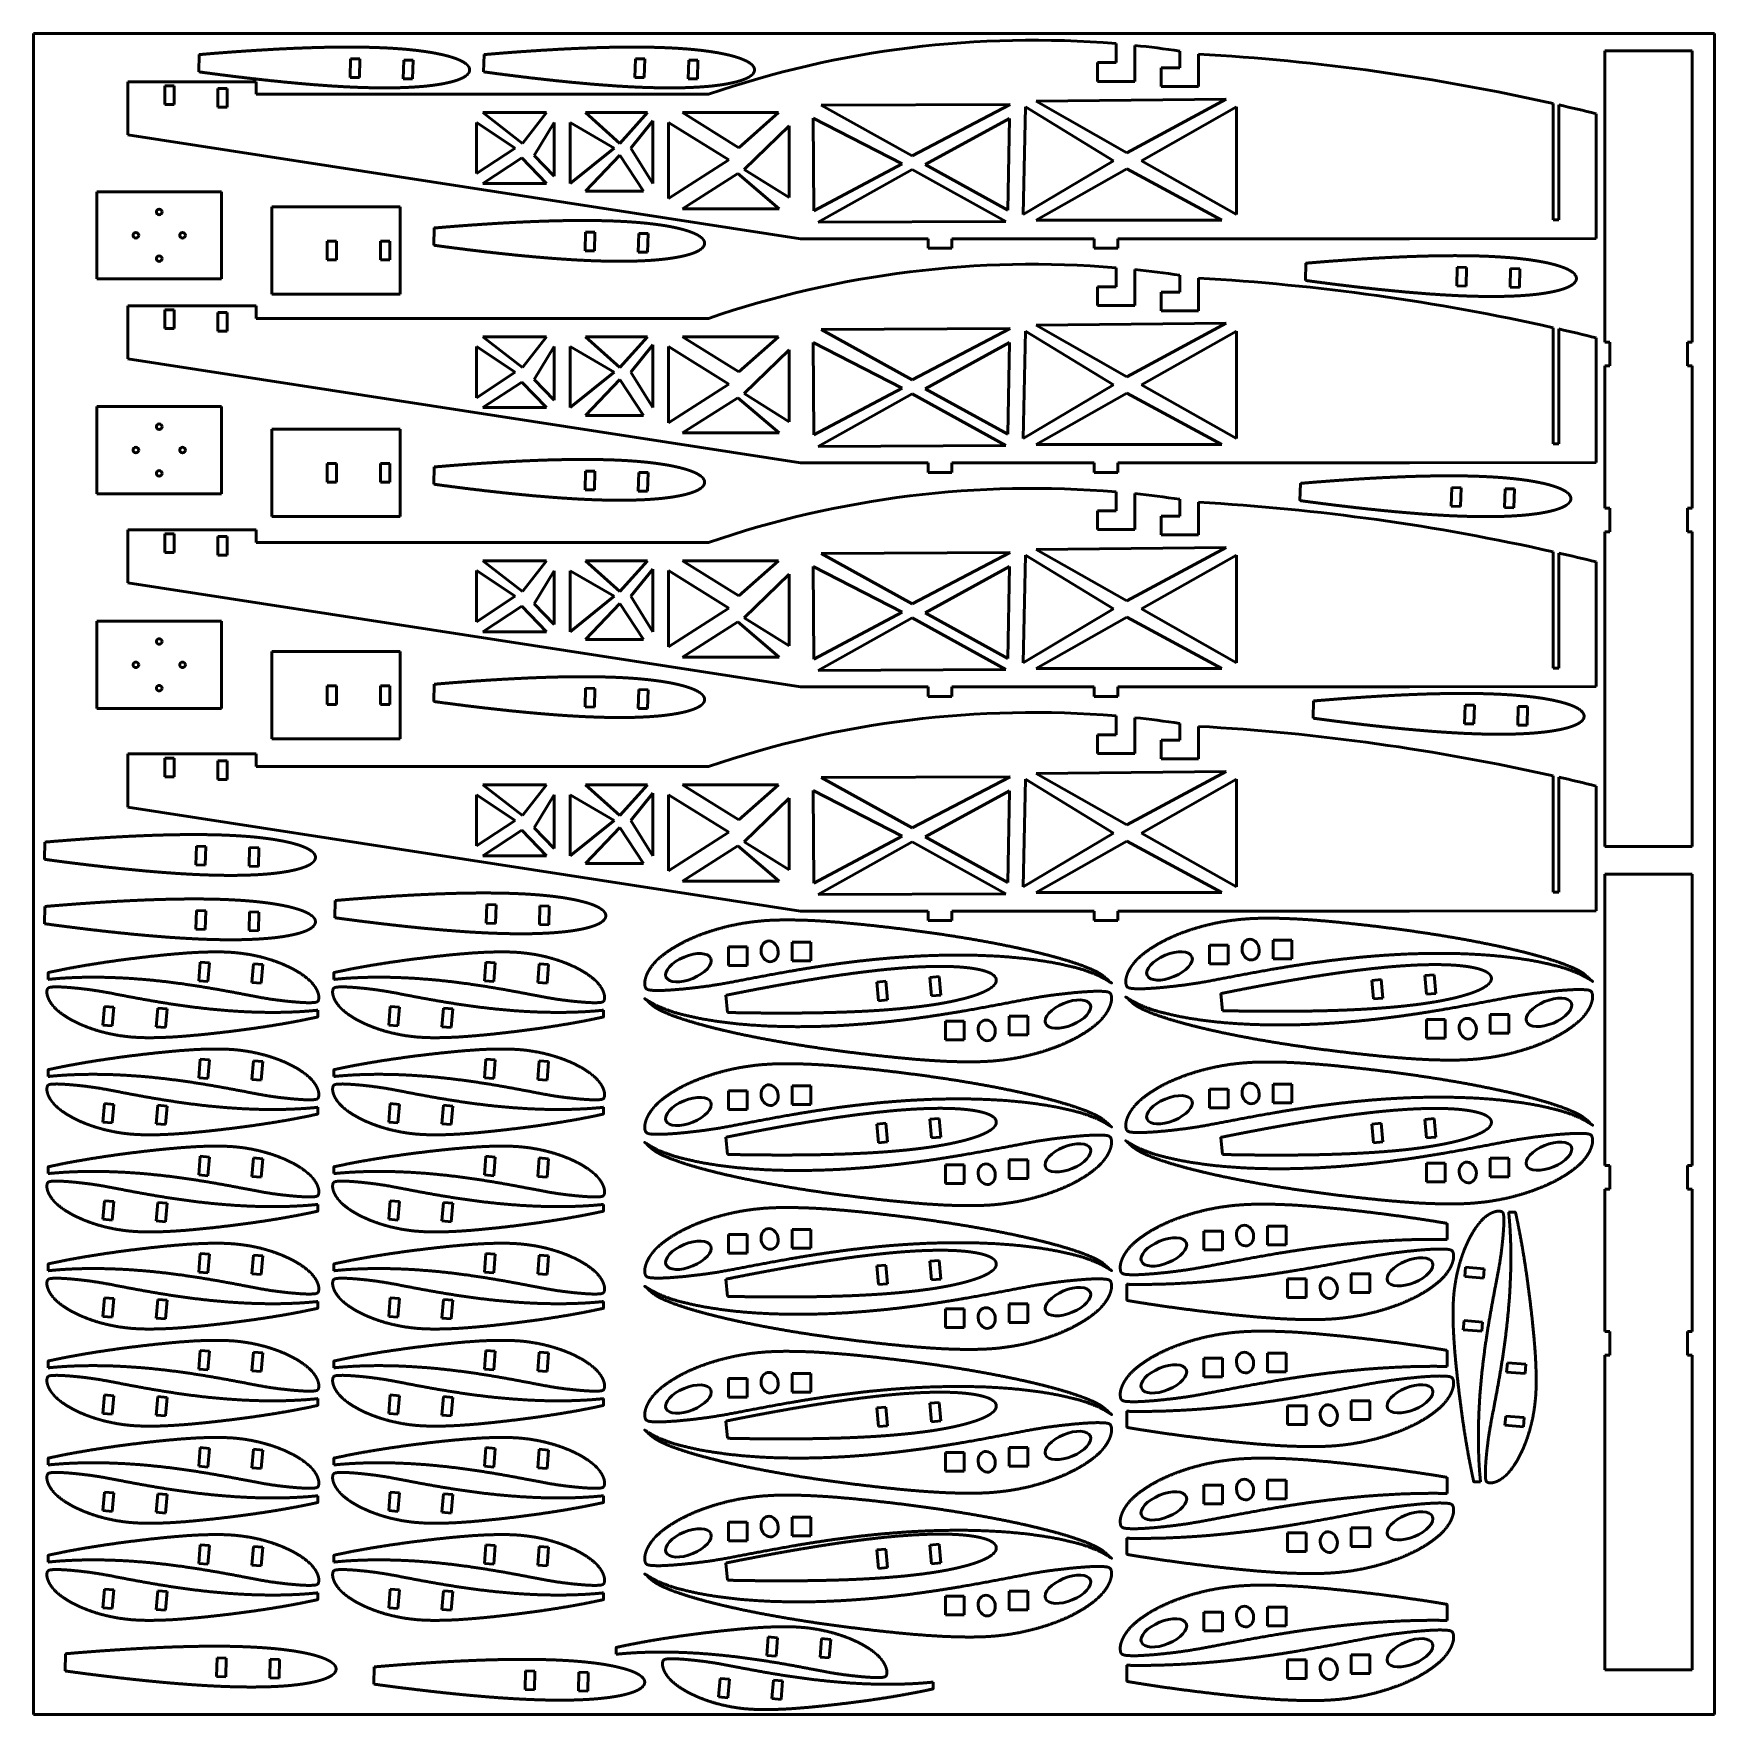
# Model space of a CAD drawing. Header units: millimetres. Extents: x -123 to 777, y 0 to 1570.
# Drawn here: x -123 to 777, y 670 to 1570 of the extents above; entities that cross this region are included whole.
import ezdxf

# ---------------------------------------------------------------- set-up
doc = ezdxf.new("R2010")
doc.units = ezdxf.units.MM
doc.layers.add('Visible (ISO)', color=7, linetype='Continuous', lineweight=50)

msp = doc.modelspace()

# ---------------------------------------------------------------- linework, layer by layer
at = {"layer": 'Visible (ISO)'}
for p, q in [((776.99, 1569.93), (-123.01, 1569.93)), ((-123.01, 1569.93), (-123.01, 669.93)), ((776.99, 669.93), (776.99, 1569.93)), ((-34.61, 1549.47), (-34.38, 1558.69)), ((117.93, 1549.47), (118.16, 1558.69)), ((456.61, 1564.56), (456.61, 1554.38)), ((466.61, 1544.38), (466.61, 1563.62)), ((490.69, 1560.58), (490.69, 1551.56)), ((490.75, 1560.58), (490.69, 1560.58)), ((500.69, 1541.56), (500.69, 1559)), ((718.39, 1560.79), (765.11, 1560.79)), ((718.39, 1404.67), (718.39, 1560.79)), ((765.11, 1560.79), (765.11, 1404.67)), ((46.7, 1556.51), (46.45, 1546.51)), ((51.7, 1556.38), (46.7, 1556.51)), ((51.45, 1546.39), (51.7, 1556.38)), ((75.21, 1555.79), (74.96, 1545.8)), ((80.21, 1555.67), (75.21, 1555.79)), ((79.95, 1545.67), (80.21, 1555.67)), ((199.24, 1556.51), (198.99, 1546.51)), ((204.24, 1556.38), (199.24, 1556.51)), ((203.98, 1546.39), (204.24, 1556.38)), ((227.75, 1555.79), (227.5, 1545.8)), ((232.74, 1555.67), (227.75, 1555.79)), ((232.49, 1545.67), (232.74, 1555.67)), ((456.61, 1554.38), (446.61, 1554.38)), ((446.61, 1554.38), (446.61, 1544.38)), ((480.69, 1551.56), (480.69, 1541.56)), ((490.69, 1551.56), (480.69, 1551.56)), ((-72.63, 1544.2), (-3.91, 1544.2)), ((-72.63, 1515.79), (-72.63, 1544.2)), ((-52.77, 1542.01), (-52.77, 1532.01)), ((-47.77, 1542.01), (-52.77, 1542.01)), ((-47.77, 1532.01), (-47.77, 1542.01)), ((-24.31, 1540.57), (-24.31, 1530.57)), ((-19.31, 1540.57), (-24.31, 1540.57)), ((-19.31, 1530.57), (-19.31, 1540.57)), ((-3.91, 1544.2), (-3.91, 1537.43)), ((46.45, 1546.51), (51.45, 1546.39)), ((74.96, 1545.8), (79.95, 1545.67)), ((198.99, 1546.51), (203.98, 1546.39)), ((227.5, 1545.8), (232.49, 1545.67)), ((446.61, 1544.38), (466.61, 1544.38)), ((480.69, 1541.56), (500.69, 1541.56)), ((-52.77, 1532.01), (-47.77, 1532.01)), ((-24.31, 1530.57), (-19.31, 1530.57)), ((-3.91, 1537.43), (238.39, 1537.43)), ((399.93, 1532.05), (298.66, 1531.56)), ((298.66, 1531.56), (347.37, 1504.57)), ((347.37, 1504.57), (399.93, 1532.05)), ((408.09, 1530.68), (406.91, 1473.09)), ((455.24, 1501.88), (408.09, 1530.68)), ((515.49, 1534.83), (413.84, 1533.77)), ((413.84, 1533.77), (462.45, 1506.18)), ((462.45, 1506.18), (515.49, 1534.83)), ((521.16, 1530.68), (470.23, 1501.88)), ((521.16, 1473.09), (521.16, 1530.68)), ((690.65, 1532.46), (690.65, 1470.23)), ((693.65, 1470.23), (693.65, 1531.78)), ((134.89, 1508.66), (114.07, 1522.41)), ((114.07, 1522.41), (114.07, 1494.96)), ((117.53, 1527.65), (138.71, 1511.17)), ((151.54, 1527.65), (117.53, 1527.65)), ((138.71, 1511.17), (151.54, 1527.65)), ((155.7, 1522.35), (145, 1504.68)), ((155.7, 1493.61), (155.7, 1522.35)), ((164.24, 1522.35), (164.24, 1489.66)), ((187.81, 1508.66), (164.24, 1522.35)), ((172.5, 1527.65), (190.94, 1511.17)), ((205.67, 1527.65), (172.5, 1527.65)), ((190.94, 1511.17), (205.67, 1527.65)), ((208.61, 1523.23), (196.83, 1508.66)), ((208.61, 1489.66), (208.61, 1523.23)), ((249.31, 1502.27), (217.01, 1522.41)), ((217.01, 1522.41), (217.01, 1481.6)), ((224.52, 1527.65), (254.66, 1508.86)), ((275.78, 1527.65), (224.52, 1527.65)), ((254.66, 1508.86), (275.78, 1527.65)), ((341.99, 1500.17), (294.48, 1524.62)), ((294.48, 1524.62), (294.72, 1475.01)), ((399.59, 1524.54), (354.32, 1499.8)), ((398.7, 1475.41), (399.59, 1524.54)), ((713.61, 1527.04), (713.73, 1460.27)), ((287.67, 1460.09), (-72.63, 1515.79)), ((281.61, 1520.53), (257.47, 1497.19)), ((281.61, 1482.13), (281.61, 1520.53)), ((114.07, 1494.96), (134.89, 1508.66)), ((138.38, 1503.35), (117.56, 1489.66)), ((151.62, 1489.66), (138.38, 1503.35)), ((145, 1504.68), (155.7, 1493.61)), ((164.24, 1489.66), (187.81, 1508.66)), ((190.94, 1504.78), (172.5, 1485.53)), ((203.61, 1485.53), (190.94, 1504.78)), ((196.83, 1508.66), (208.61, 1489.66)), ((217.01, 1481.6), (249.31, 1502.27)), ((253.99, 1494.96), (224.52, 1476.09)), ((276.14, 1476.09), (253.99, 1494.96)), ((257.47, 1497.19), (281.61, 1482.13)), ((294.72, 1475.01), (341.99, 1500.17)), ((347.51, 1497.11), (297.12, 1468.89)), ((397.57, 1469.38), (347.51, 1497.11)), ((354.32, 1499.8), (398.7, 1475.41)), ((406.91, 1473.09), (455.24, 1501.88)), ((462.45, 1497.48), (413.84, 1470)), ((513.27, 1470), (462.45, 1497.48)), ((470.23, 1501.88), (521.16, 1473.09)), ((-89.13, 1485.3), (-22.37, 1485.3)), ((-89.13, 1438.57), (-89.13, 1485.3)), ((-22.37, 1485.3), (-22.37, 1438.57)), ((117.56, 1489.66), (151.62, 1489.66)), ((172.5, 1485.53), (203.61, 1485.53)), ((4.61, 1477.12), (73.33, 1477.12)), ((4.61, 1430.4), (4.61, 1477.12)), ((73.33, 1477.12), (73.33, 1430.4)), ((224.52, 1476.09), (276.14, 1476.09)), ((297.12, 1468.89), (397.57, 1469.38)), ((413.84, 1470), (513.27, 1470)), ((690.65, 1470.23), (693.65, 1470.23)), ((34.24, 1458.76), (34.24, 1448.76)), ((39.24, 1458.76), (34.24, 1458.76)), ((39.24, 1448.76), (39.24, 1458.76)), ((62.76, 1458.76), (62.76, 1448.76)), ((67.76, 1458.76), (62.76, 1458.76)), ((67.76, 1448.76), (67.76, 1458.76)), ((91.21, 1456.62), (91.44, 1465.84)), ((172.51, 1463.66), (172.26, 1453.66)), ((177.51, 1463.53), (172.51, 1463.66)), ((177.26, 1453.54), (177.51, 1463.53)), ((201.02, 1462.94), (200.77, 1452.95)), ((206.02, 1462.82), (201.02, 1462.94)), ((205.77, 1452.82), (206.02, 1462.82)), ((356.01, 1460.09), (287.67, 1460.09)), ((356.01, 1455.01), (356.01, 1460.09)), ((368.71, 1460.09), (368.71, 1455.01)), ((444.91, 1460.09), (368.71, 1460.09)), ((444.91, 1455.01), (444.91, 1460.09)), ((457.61, 1460.09), (457.61, 1455.01)), ((613.73, 1460.09), (457.61, 1460.09)), ((713.73, 1460.27), (613.73, 1460.09)), ((172.26, 1453.66), (177.26, 1453.54)), ((200.77, 1452.95), (205.77, 1452.82)), ((368.71, 1455.01), (356.01, 1455.01)), ((457.61, 1455.01), (444.91, 1455.01)), ((34.24, 1448.76), (39.24, 1448.76)), ((62.76, 1448.76), (67.76, 1448.76)), ((456.61, 1444.56), (456.61, 1434.38)), ((466.61, 1424.38), (466.61, 1443.62)), ((490.75, 1440.58), (490.69, 1440.58)), ((490.69, 1440.58), (490.69, 1431.56)), ((558.03, 1437.77), (558.27, 1446.99)), ((639.34, 1444.81), (639.09, 1434.81)), ((644.34, 1444.69), (639.34, 1444.81)), ((644.09, 1434.69), (644.34, 1444.69)), ((667.85, 1444.09), (667.6, 1434.1)), ((672.85, 1443.97), (667.85, 1444.09)), ((672.6, 1433.97), (672.85, 1443.97)), ((-22.37, 1438.57), (-89.13, 1438.57)), ((456.61, 1434.38), (446.61, 1434.38)), ((446.61, 1434.38), (446.61, 1424.38)), ((490.69, 1431.56), (480.69, 1431.56)), ((480.69, 1431.56), (480.69, 1421.56)), ((500.69, 1421.56), (500.69, 1439)), ((639.09, 1434.81), (644.09, 1434.69)), ((667.6, 1434.1), (672.6, 1433.97)), ((-72.63, 1395.79), (-72.63, 1424.2)), ((-72.63, 1424.2), (-3.91, 1424.2)), ((-52.77, 1422.01), (-52.77, 1412.01)), ((-47.77, 1422.01), (-52.77, 1422.01)), ((-47.77, 1412.01), (-47.77, 1422.01)), ((-3.91, 1424.2), (-3.91, 1417.43)), ((73.33, 1430.4), (4.61, 1430.4)), ((446.61, 1424.38), (466.61, 1424.38)), ((-24.31, 1420.57), (-24.31, 1410.57)), ((-19.31, 1420.57), (-24.31, 1420.57)), ((-19.31, 1410.57), (-19.31, 1420.57)), ((-3.91, 1417.43), (238.39, 1417.43)), ((515.49, 1414.83), (413.84, 1413.77)), ((413.84, 1413.77), (462.45, 1386.18)), ((462.45, 1386.18), (515.49, 1414.83)), ((480.69, 1421.56), (500.69, 1421.56)), ((-52.77, 1412.01), (-47.77, 1412.01)), ((-24.31, 1410.57), (-19.31, 1410.57)), ((117.53, 1407.65), (138.71, 1391.17)), ((151.54, 1407.65), (117.53, 1407.65)), ((138.71, 1391.17), (151.54, 1407.65)), ((172.5, 1407.65), (190.94, 1391.17)), ((205.67, 1407.65), (172.5, 1407.65)), ((190.94, 1391.17), (205.67, 1407.65)), ((224.52, 1407.65), (254.66, 1388.86)), ((275.78, 1407.65), (224.52, 1407.65)), ((254.66, 1388.86), (275.78, 1407.65)), ((341.99, 1380.17), (294.48, 1404.62)), ((294.48, 1404.62), (294.72, 1355.01)), ((399.93, 1412.05), (298.66, 1411.56)), ((298.66, 1411.56), (347.37, 1384.57)), ((347.37, 1384.57), (399.93, 1412.05)), ((399.59, 1404.54), (354.32, 1379.8)), ((398.7, 1355.41), (399.59, 1404.54)), ((408.09, 1410.68), (406.91, 1353.09)), ((455.24, 1381.88), (408.09, 1410.68)), ((521.16, 1410.68), (470.23, 1381.88)), ((521.16, 1353.09), (521.16, 1410.68)), ((690.65, 1412.46), (690.65, 1350.23)), ((693.65, 1350.23), (693.65, 1411.78)), ((713.61, 1407.04), (713.73, 1340.27)), ((720.97, 1404.67), (718.39, 1404.67)), ((720.97, 1391.97), (720.97, 1404.67)), ((762.53, 1404.67), (762.53, 1391.97)), ((765.11, 1404.67), (762.53, 1404.67)), ((287.67, 1340.09), (-72.63, 1395.79)), ((134.89, 1388.66), (114.07, 1402.41)), ((114.07, 1402.41), (114.07, 1374.96)), ((155.7, 1402.35), (145, 1384.68)), ((155.7, 1373.61), (155.7, 1402.35)), ((164.24, 1402.35), (164.24, 1369.66)), ((187.81, 1388.66), (164.24, 1402.35)), ((208.61, 1403.23), (196.83, 1388.66)), ((208.61, 1369.66), (208.61, 1403.23)), ((249.31, 1382.27), (217.01, 1402.41)), ((217.01, 1402.41), (217.01, 1361.6)), ((281.61, 1400.53), (257.47, 1377.19)), ((281.61, 1362.13), (281.61, 1400.53)), ((114.07, 1374.96), (134.89, 1388.66)), ((164.24, 1369.66), (187.81, 1388.66)), ((196.83, 1388.66), (208.61, 1369.66)), ((718.39, 1391.97), (720.97, 1391.97)), ((718.39, 1315.77), (718.39, 1391.97)), ((762.53, 1391.97), (765.11, 1391.97)), ((765.11, 1391.97), (765.11, 1315.77)), ((138.38, 1383.35), (117.56, 1369.66)), ((151.62, 1369.66), (138.38, 1383.35)), ((145, 1384.68), (155.7, 1373.61)), ((190.94, 1384.78), (172.5, 1365.53)), ((203.61, 1365.53), (190.94, 1384.78)), ((217.01, 1361.6), (249.31, 1382.27)), ((257.47, 1377.19), (281.61, 1362.13)), ((294.72, 1355.01), (341.99, 1380.17)), ((347.51, 1377.11), (297.12, 1348.89)), ((397.57, 1349.38), (347.51, 1377.11)), ((354.32, 1379.8), (398.7, 1355.41)), ((406.91, 1353.09), (455.24, 1381.88)), ((462.45, 1377.48), (413.84, 1350)), ((513.27, 1350), (462.45, 1377.48)), ((470.23, 1381.88), (521.16, 1353.09)), ((-89.13, 1323.57), (-89.13, 1370.3)), ((-89.13, 1370.3), (-22.37, 1370.3)), ((-22.37, 1370.3), (-22.37, 1323.57)), ((117.56, 1369.66), (151.62, 1369.66)), ((253.99, 1374.96), (224.52, 1356.09)), ((276.14, 1356.09), (253.99, 1374.96)), ((172.5, 1365.53), (203.61, 1365.53)), ((4.61, 1311.4), (4.61, 1358.12)), ((4.61, 1358.12), (73.33, 1358.12)), ((73.33, 1358.12), (73.33, 1311.4)), ((224.52, 1356.09), (276.14, 1356.09)), ((413.84, 1350), (513.27, 1350)), ((690.65, 1350.23), (693.65, 1350.23)), ((297.12, 1348.89), (397.57, 1349.38)), ((34.24, 1339.76), (34.24, 1329.76)), ((39.24, 1339.76), (34.24, 1339.76)), ((39.24, 1329.76), (39.24, 1339.76)), ((62.76, 1339.76), (62.76, 1329.76)), ((67.76, 1339.76), (62.76, 1339.76)), ((67.76, 1329.76), (67.76, 1339.76)), ((91.21, 1328.66), (91.44, 1337.88)), ((172.51, 1335.7), (172.26, 1325.7)), ((177.51, 1335.57), (172.51, 1335.7)), ((177.26, 1325.58), (177.51, 1335.57)), ((201.02, 1334.98), (200.77, 1324.99)), ((206.02, 1334.86), (201.02, 1334.98)), ((205.77, 1324.86), (206.02, 1334.86)), ((356.01, 1340.09), (287.67, 1340.09)), ((356.01, 1335.01), (356.01, 1340.09)), ((368.71, 1335.01), (356.01, 1335.01)), ((444.91, 1340.09), (368.71, 1340.09)), ((368.71, 1340.09), (368.71, 1335.01)), ((444.91, 1335.01), (444.91, 1340.09)), ((457.61, 1335.01), (444.91, 1335.01)), ((613.73, 1340.09), (457.61, 1340.09)), ((457.61, 1340.09), (457.61, 1335.01)), ((713.73, 1340.27), (613.73, 1340.09)), ((-22.37, 1323.57), (-89.13, 1323.57)), ((34.24, 1329.76), (39.24, 1329.76)), ((62.76, 1329.76), (67.76, 1329.76)), ((172.26, 1325.7), (177.26, 1325.58)), ((200.77, 1324.99), (205.77, 1324.86)), ((456.61, 1324.56), (456.61, 1314.38)), ((466.61, 1304.38), (466.61, 1323.62)), ((555.07, 1319.89), (555.3, 1329.11)), ((636.38, 1326.93), (636.13, 1316.93)), ((641.37, 1326.8), (636.38, 1326.93)), ((641.12, 1316.8), (641.37, 1326.8)), ((664.89, 1326.21), (664.63, 1316.21)), ((669.88, 1326.09), (664.89, 1326.21)), ((669.63, 1316.09), (669.88, 1326.09)), ((456.61, 1314.38), (446.61, 1314.38)), ((446.61, 1314.38), (446.61, 1304.38)), ((490.75, 1320.58), (490.69, 1320.58)), ((490.69, 1320.58), (490.69, 1311.56)), ((500.69, 1301.56), (500.69, 1319)), ((636.13, 1316.93), (641.12, 1316.8)), ((664.63, 1316.21), (669.63, 1316.09)), ((720.97, 1315.77), (718.39, 1315.77)), ((720.97, 1303.07), (720.97, 1315.77)), ((762.53, 1315.77), (762.53, 1303.07)), ((765.11, 1315.77), (762.53, 1315.77)), ((73.33, 1311.4), (4.61, 1311.4)), ((490.69, 1311.56), (480.69, 1311.56)), ((480.69, 1311.56), (480.69, 1301.56)), ((-72.63, 1275.79), (-72.63, 1304.2)), ((-72.63, 1304.2), (-3.91, 1304.2)), ((-52.77, 1302.01), (-52.77, 1292.01)), ((-47.77, 1302.01), (-52.77, 1302.01)), ((-47.77, 1292.01), (-47.77, 1302.01)), ((-24.31, 1300.57), (-24.31, 1290.57)), ((-19.31, 1300.57), (-24.31, 1300.57)), ((-19.31, 1290.57), (-19.31, 1300.57)), ((-3.91, 1304.2), (-3.91, 1297.43)), ((-3.91, 1297.43), (238.39, 1297.43)), ((446.61, 1304.38), (466.61, 1304.38)), ((480.69, 1301.56), (500.69, 1301.56)), ((718.39, 1303.07), (720.97, 1303.07)), ((718.39, 1134.72), (718.39, 1303.07)), ((762.53, 1303.07), (765.11, 1303.07)), ((765.11, 1303.07), (765.11, 1134.72)), ((-52.77, 1292.01), (-47.77, 1292.01)), ((-24.31, 1290.57), (-19.31, 1290.57)), ((117.53, 1287.65), (138.71, 1271.17)), ((151.54, 1287.65), (117.53, 1287.65)), ((138.71, 1271.17), (151.54, 1287.65)), ((172.5, 1287.65), (190.94, 1271.17)), ((205.67, 1287.65), (172.5, 1287.65)), ((190.94, 1271.17), (205.67, 1287.65)), ((224.52, 1287.65), (254.66, 1268.86)), ((275.78, 1287.65), (224.52, 1287.65)), ((254.66, 1268.86), (275.78, 1287.65)), ((399.93, 1292.05), (298.66, 1291.56)), ((298.66, 1291.56), (347.37, 1264.57)), ((347.37, 1264.57), (399.93, 1292.05)), ((408.09, 1290.68), (406.91, 1233.09)), ((455.24, 1261.88), (408.09, 1290.68)), ((515.49, 1294.83), (413.84, 1293.77)), ((413.84, 1293.77), (462.45, 1266.18)), ((462.45, 1266.18), (515.49, 1294.83)), ((521.16, 1290.68), (470.23, 1261.88)), ((521.16, 1233.09), (521.16, 1290.68)), ((690.65, 1292.46), (690.65, 1230.23)), ((693.65, 1230.23), (693.65, 1291.78)), ((713.61, 1287.04), (713.73, 1220.27)), ((134.89, 1268.66), (114.07, 1282.41)), ((114.07, 1282.41), (114.07, 1254.96)), ((155.7, 1282.35), (145, 1264.68)), ((155.7, 1253.61), (155.7, 1282.35)), ((164.24, 1282.35), (164.24, 1249.66)), ((187.81, 1268.66), (164.24, 1282.35)), ((208.61, 1283.23), (196.83, 1268.66)), ((208.61, 1249.66), (208.61, 1283.23)), ((249.31, 1262.27), (217.01, 1282.41)), ((217.01, 1282.41), (217.01, 1241.6)), ((281.61, 1280.53), (257.47, 1257.19)), ((281.61, 1242.13), (281.61, 1280.53)), ((341.99, 1260.17), (294.48, 1284.62)), ((294.48, 1284.62), (294.72, 1235.01)), ((399.59, 1284.54), (354.32, 1259.8)), ((398.7, 1235.41), (399.59, 1284.54)), ((287.67, 1220.09), (-72.63, 1275.79)), ((114.07, 1254.96), (134.89, 1268.66)), ((138.38, 1263.35), (117.56, 1249.66)), ((151.62, 1249.66), (138.38, 1263.35)), ((145, 1264.68), (155.7, 1253.61)), ((164.24, 1249.66), (187.81, 1268.66)), ((190.94, 1264.78), (172.5, 1245.53)), ((203.61, 1245.53), (190.94, 1264.78)), ((196.83, 1268.66), (208.61, 1249.66)), ((217.01, 1241.6), (249.31, 1262.27)), ((294.72, 1235.01), (341.99, 1260.17)), ((406.91, 1233.09), (455.24, 1261.88)), ((470.23, 1261.88), (521.16, 1233.09)), ((-89.13, 1208.57), (-89.13, 1255.3)), ((-89.13, 1255.3), (-22.37, 1255.3)), ((-22.37, 1255.3), (-22.37, 1208.57)), ((253.99, 1254.96), (224.52, 1236.09)), ((276.14, 1236.09), (253.99, 1254.96)), ((257.47, 1257.19), (281.61, 1242.13)), ((347.51, 1257.11), (297.12, 1228.89)), ((397.57, 1229.38), (347.51, 1257.11)), ((354.32, 1259.8), (398.7, 1235.41)), ((462.45, 1257.48), (413.84, 1230)), ((513.27, 1230), (462.45, 1257.48)), ((117.56, 1249.66), (151.62, 1249.66)), ((172.5, 1245.53), (203.61, 1245.53)), ((4.61, 1192.4), (4.61, 1239.12)), ((4.61, 1239.12), (73.33, 1239.12)), ((73.33, 1239.12), (73.33, 1192.4)), ((224.52, 1236.09), (276.14, 1236.09)), ((297.12, 1228.89), (397.57, 1229.38)), ((413.84, 1230), (513.27, 1230)), ((690.65, 1230.23), (693.65, 1230.23)), ((34.24, 1220.76), (34.24, 1210.76)), ((39.24, 1220.76), (34.24, 1220.76)), ((39.24, 1210.76), (39.24, 1220.76)), ((62.76, 1220.76), (62.76, 1210.76)), ((67.76, 1220.76), (62.76, 1220.76)), ((67.76, 1210.76), (67.76, 1220.76)), ((91.21, 1212.32), (91.44, 1221.54)), ((172.51, 1219.36), (172.26, 1209.36)), ((177.51, 1219.23), (172.51, 1219.36)), ((177.26, 1209.23), (177.51, 1219.23)), ((201.02, 1218.64), (200.77, 1208.64)), ((206.02, 1218.51), (201.02, 1218.64)), ((205.77, 1208.52), (206.02, 1218.51)), ((356.01, 1220.09), (287.67, 1220.09)), ((356.01, 1215.01), (356.01, 1220.09)), ((368.71, 1215.01), (356.01, 1215.01)), ((444.91, 1220.09), (368.71, 1220.09)), ((368.71, 1220.09), (368.71, 1215.01)), ((444.91, 1215.01), (444.91, 1220.09)), ((457.61, 1215.01), (444.91, 1215.01)), ((613.73, 1220.09), (457.61, 1220.09)), ((457.61, 1220.09), (457.61, 1215.01)), ((713.73, 1220.27), (613.73, 1220.09)), ((-22.37, 1208.57), (-89.13, 1208.57)), ((34.24, 1210.76), (39.24, 1210.76)), ((62.76, 1210.76), (67.76, 1210.76)), ((172.26, 1209.36), (177.26, 1209.23)), ((200.77, 1208.64), (205.77, 1208.52)), ((562.15, 1203.37), (562.38, 1212.59)), ((643.46, 1210.41), (643.21, 1200.41)), ((648.46, 1210.28), (643.46, 1210.41)), ((648.2, 1200.28), (648.46, 1210.28)), ((671.97, 1209.69), (671.72, 1199.69)), ((676.97, 1209.56), (671.97, 1209.69)), ((676.71, 1199.57), (676.97, 1209.56)), ((456.61, 1204.56), (456.61, 1194.38)), ((466.61, 1184.38), (466.61, 1203.62)), ((490.75, 1200.58), (490.69, 1200.58)), ((490.69, 1200.58), (490.69, 1191.56)), ((500.69, 1181.56), (500.69, 1199)), ((643.21, 1200.41), (648.2, 1200.28)), ((671.72, 1199.69), (676.71, 1199.57)), ((73.33, 1192.4), (4.61, 1192.4)), ((456.61, 1194.38), (446.61, 1194.38)), ((446.61, 1194.38), (446.61, 1184.38)), ((490.69, 1191.56), (480.69, 1191.56)), ((480.69, 1191.56), (480.69, 1181.56)), ((-72.63, 1155.79), (-72.63, 1184.2)), ((-72.63, 1184.2), (-3.91, 1184.2)), ((-52.77, 1182.01), (-52.77, 1172.01)), ((-47.77, 1182.01), (-52.77, 1182.01)), ((-47.77, 1172.01), (-47.77, 1182.01)), ((-24.31, 1180.57), (-24.31, 1170.57)), ((-19.31, 1180.57), (-24.31, 1180.57)), ((-19.31, 1170.57), (-19.31, 1180.57)), ((-3.91, 1184.2), (-3.91, 1177.43)), ((446.61, 1184.38), (466.61, 1184.38)), ((480.69, 1181.56), (500.69, 1181.56)), ((-52.77, 1172.01), (-47.77, 1172.01)), ((-24.31, 1170.57), (-19.31, 1170.57)), ((-3.91, 1177.43), (238.39, 1177.43)), ((399.93, 1172.05), (298.66, 1171.56)), ((298.66, 1171.56), (347.37, 1144.57)), ((347.37, 1144.57), (399.93, 1172.05)), ((408.09, 1170.68), (406.91, 1113.09)), ((455.24, 1141.88), (408.09, 1170.68)), ((515.49, 1174.83), (413.84, 1173.77)), ((413.84, 1173.77), (462.45, 1146.18)), ((462.45, 1146.18), (515.49, 1174.83)), ((521.16, 1170.68), (470.23, 1141.88)), ((521.16, 1113.09), (521.16, 1170.68)), ((690.65, 1172.46), (690.65, 1110.23)), ((693.65, 1110.23), (693.65, 1171.78)), ((134.89, 1148.66), (114.07, 1162.41)), ((114.07, 1162.41), (114.07, 1134.96)), ((117.53, 1167.65), (138.71, 1151.17)), ((151.54, 1167.65), (117.53, 1167.65)), ((138.71, 1151.17), (151.54, 1167.65)), ((155.7, 1162.35), (145, 1144.68)), ((155.7, 1133.61), (155.7, 1162.35)), ((164.24, 1162.35), (164.24, 1129.66)), ((187.81, 1148.66), (164.24, 1162.35)), ((172.5, 1167.65), (190.94, 1151.17)), ((205.67, 1167.65), (172.5, 1167.65)), ((190.94, 1151.17), (205.67, 1167.65)), ((208.61, 1163.23), (196.83, 1148.66)), ((208.61, 1129.66), (208.61, 1163.23)), ((249.31, 1142.27), (217.01, 1162.41)), ((217.01, 1162.41), (217.01, 1121.6)), ((224.52, 1167.65), (254.66, 1148.86)), ((275.78, 1167.65), (224.52, 1167.65)), ((254.66, 1148.86), (275.78, 1167.65)), ((341.99, 1140.17), (294.48, 1164.62)), ((294.48, 1164.62), (294.72, 1115.01)), ((399.59, 1164.54), (354.32, 1139.8)), ((398.7, 1115.41), (399.59, 1164.54)), ((713.61, 1167.04), (713.73, 1100.27)), ((287.67, 1100.09), (-72.63, 1155.79)), ((281.61, 1160.53), (257.47, 1137.19)), ((281.61, 1122.13), (281.61, 1160.53)), ((114.07, 1134.96), (134.89, 1148.66)), ((138.38, 1143.35), (117.56, 1129.66)), ((151.62, 1129.66), (138.38, 1143.35)), ((145, 1144.68), (155.7, 1133.61)), ((164.24, 1129.66), (187.81, 1148.66)), ((190.94, 1144.78), (172.5, 1125.53)), ((203.61, 1125.53), (190.94, 1144.78)), ((196.83, 1148.66), (208.61, 1129.66)), ((-117.17, 1127.79), (-116.94, 1137.01)), ((-35.86, 1134.83), (-36.11, 1124.83)), ((-30.86, 1134.7), (-35.86, 1134.83)), ((-31.11, 1124.71), (-30.86, 1134.7)), ((-7.35, 1134.11), (-7.6, 1124.12)), ((-2.35, 1133.99), (-7.35, 1134.11)), ((217.01, 1121.6), (249.31, 1142.27)), ((253.99, 1134.96), (224.52, 1116.09)), ((276.14, 1116.09), (253.99, 1134.96)), ((257.47, 1137.19), (281.61, 1122.13)), ((294.72, 1115.01), (341.99, 1140.17)), ((347.51, 1137.11), (297.12, 1108.89)), ((397.57, 1109.38), (347.51, 1137.11)), ((354.32, 1139.8), (398.7, 1115.41)), ((406.91, 1113.09), (455.24, 1141.88)), ((462.45, 1137.48), (413.84, 1110)), ((513.27, 1110), (462.45, 1137.48)), ((470.23, 1141.88), (521.16, 1113.09)), ((765.11, 1134.72), (718.39, 1134.72)), ((-2.6, 1123.99), (-2.35, 1133.99)), ((117.56, 1129.66), (151.62, 1129.66)), ((172.5, 1125.53), (203.61, 1125.53)), ((-36.11, 1124.83), (-31.11, 1124.71)), ((-7.6, 1124.12), (-2.6, 1123.99)), ((224.52, 1116.09), (276.14, 1116.09)), ((718.39, 1119.93), (765.11, 1119.93)), ((718.39, 963.81), (718.39, 1119.93)), ((765.11, 1119.93), (765.11, 963.81)), ((297.12, 1108.89), (397.57, 1109.38)), ((413.84, 1110), (513.27, 1110)), ((690.65, 1110.23), (693.65, 1110.23)), ((-117.17, 1093.31), (-116.94, 1102.53)), ((-35.86, 1100.35), (-36.11, 1090.35)), ((-30.86, 1100.23), (-35.86, 1100.35)), ((-31.11, 1090.23), (-30.86, 1100.23)), ((-7.35, 1099.63), (-7.6, 1089.64)), ((-2.35, 1099.51), (-7.35, 1099.63)), ((-2.6, 1089.51), (-2.35, 1099.51)), ((38.31, 1096.52), (38.54, 1105.74)), ((119.61, 1103.56), (119.36, 1093.56)), ((124.61, 1103.43), (119.61, 1103.56)), ((124.36, 1093.43), (124.61, 1103.43)), ((148.12, 1102.84), (147.87, 1092.84)), ((153.12, 1102.71), (148.12, 1102.84)), ((152.87, 1092.72), (153.12, 1102.71)), ((356.01, 1100.09), (287.67, 1100.09)), ((356.01, 1095.01), (356.01, 1100.09)), ((444.91, 1100.09), (368.71, 1100.09)), ((368.71, 1100.09), (368.71, 1095.01)), ((444.91, 1095.01), (444.91, 1100.09)), ((613.73, 1100.09), (457.61, 1100.09)), ((457.61, 1100.09), (457.61, 1095.01)), ((713.73, 1100.27), (613.73, 1100.09)), ((-36.11, 1090.35), (-31.11, 1090.23)), ((-7.6, 1089.64), (-2.6, 1089.51)), ((119.36, 1093.56), (124.36, 1093.43)), ((147.87, 1092.84), (152.87, 1092.72)), ((368.71, 1095.01), (356.01, 1095.01)), ((457.61, 1095.01), (444.91, 1095.01)), ((249.09, 1080.87), (249.09, 1070.87)), ((259.09, 1080.87), (249.09, 1080.87)), ((259.09, 1070.87), (259.09, 1080.87)), ((293.17, 1083.52), (283.17, 1083.52)), ((283.17, 1083.52), (283.17, 1073.52)), ((293.17, 1073.52), (293.17, 1083.52)), ((506.67, 1081.79), (506.67, 1071.79)), ((516.67, 1081.79), (506.67, 1081.79)), ((516.67, 1071.79), (516.67, 1081.79)), ((550.75, 1084.44), (540.75, 1084.44)), ((540.75, 1084.44), (540.75, 1074.44)), ((550.75, 1074.44), (550.75, 1084.44)), ((-33.82, 1072.76), (-34.63, 1062.8)), ((-28.83, 1072.36), (-33.82, 1072.76)), ((-29.65, 1062.39), (-28.83, 1072.36)), ((-5.28, 1071.88), (-6.09, 1061.91)), ((-0.29, 1071.48), (-5.28, 1071.88)), ((-1.1, 1061.51), (-0.29, 1071.48)), ((119.18, 1072.76), (118.37, 1062.8)), ((124.17, 1072.36), (119.18, 1072.76)), ((123.35, 1062.39), (124.17, 1072.36)), ((147.72, 1071.88), (146.91, 1061.91)), ((152.71, 1071.48), (147.72, 1071.88)), ((151.9, 1061.51), (152.71, 1071.48)), ((283.17, 1073.52), (293.17, 1073.52)), ((506.67, 1071.79), (516.67, 1071.79)), ((540.75, 1074.44), (550.75, 1074.44)), ((-115.28, 1063.49), (-115.28, 1067.13)), ((-34.63, 1062.8), (-29.65, 1062.39)), ((37.72, 1063.49), (37.72, 1067.13)), ((118.37, 1062.8), (123.35, 1062.39)), ((249.09, 1070.87), (259.09, 1070.87)), ((333.41, 1062.48), (328.43, 1062.03)), ((328.43, 1062.03), (329.32, 1052.07)), ((334.3, 1052.52), (333.41, 1062.48)), ((361.82, 1065.01), (356.84, 1064.57)), ((356.84, 1064.57), (357.73, 1054.61)), ((362.71, 1055.05), (361.82, 1065.01)), ((598.53, 1063.43), (593.55, 1062.99)), ((593.55, 1062.99), (594.44, 1053.03)), ((599.42, 1053.47), (598.53, 1063.43)), ((626.93, 1065.97), (621.95, 1065.53)), ((621.95, 1065.53), (622.84, 1055.57)), ((627.82, 1056.01), (626.93, 1065.97)), ((-6.09, 1061.91), (-1.1, 1061.51)), ((146.91, 1061.91), (151.9, 1061.51)), ((248.46, 1045.78), (247.64, 1054.97)), ((357.73, 1054.61), (362.71, 1055.05)), ((513.57, 1046.74), (512.75, 1055.92)), ((594.44, 1053.03), (599.42, 1053.47)), ((622.84, 1055.57), (627.82, 1056.01)), ((-85.08, 1048.99), (-85.89, 1039.02)), ((-80.1, 1048.58), (-85.08, 1048.99)), ((-80.91, 1038.62), (-80.1, 1048.58)), ((-56.54, 1048.11), (-57.35, 1038.14)), ((-51.56, 1047.7), (-56.54, 1048.11)), ((-52.37, 1037.74), (-51.56, 1047.7)), ((29.09, 1047.01), (29.09, 1043.37)), ((67.92, 1048.99), (67.11, 1039.02)), ((72.9, 1048.58), (67.92, 1048.99)), ((72.09, 1038.62), (72.9, 1048.58)), ((96.46, 1048.11), (95.65, 1038.14)), ((101.44, 1047.7), (96.46, 1048.11)), ((100.63, 1037.74), (101.44, 1047.7)), ((182.09, 1047.01), (182.09, 1043.37)), ((329.32, 1052.07), (334.3, 1052.52)), ((666.93, 1044.75), (656.93, 1044.75)), ((656.93, 1044.75), (656.93, 1034.75)), ((666.93, 1034.75), (666.93, 1044.75)), ((-85.89, 1039.02), (-80.91, 1038.62)), ((-57.35, 1038.14), (-52.37, 1037.74)), ((67.11, 1039.02), (72.09, 1038.62)), ((95.65, 1038.14), (100.63, 1037.74)), ((375.27, 1041.18), (365.27, 1041.18)), ((365.27, 1041.18), (365.27, 1031.18)), ((375.27, 1031.18), (375.27, 1041.18)), ((409.35, 1043.83), (399.35, 1043.83)), ((399.35, 1043.83), (399.35, 1033.83)), ((409.35, 1033.83), (409.35, 1043.83)), ((632.85, 1042.09), (622.85, 1042.09)), ((622.85, 1042.09), (622.85, 1032.09)), ((632.85, 1032.09), (632.85, 1042.09)), ((365.27, 1031.18), (375.27, 1031.18)), ((399.35, 1033.83), (409.35, 1033.83)), ((622.85, 1032.09), (632.85, 1032.09)), ((656.93, 1034.75), (666.93, 1034.75)), ((-33.82, 1020.76), (-34.63, 1010.8)), ((-28.83, 1020.36), (-33.82, 1020.76)), ((-29.65, 1010.39), (-28.83, 1020.36)), ((-5.28, 1019.88), (-6.09, 1009.91)), ((-0.29, 1019.48), (-5.28, 1019.88)), ((-1.1, 1009.51), (-0.29, 1019.48)), ((119.18, 1020.76), (118.37, 1010.8)), ((124.17, 1020.36), (119.18, 1020.76)), ((123.35, 1010.39), (124.17, 1020.36)), ((147.72, 1019.88), (146.91, 1009.91)), ((152.71, 1019.48), (147.72, 1019.88)), ((151.9, 1009.51), (152.71, 1019.48)), ((-115.28, 1011.49), (-115.28, 1015.13)), ((-34.63, 1010.8), (-29.65, 1010.39)), ((-6.09, 1009.91), (-1.1, 1009.51)), ((37.72, 1011.49), (37.72, 1015.13)), ((118.37, 1010.8), (123.35, 1010.39)), ((146.91, 1009.91), (151.9, 1009.51)), ((259.09, 1003.87), (249.09, 1003.87)), ((249.09, 1003.87), (249.09, 993.87)), ((259.09, 993.87), (259.09, 1003.87)), ((293.17, 1006.52), (283.17, 1006.52)), ((283.17, 1006.52), (283.17, 996.52)), ((293.17, 996.52), (293.17, 1006.52)), ((506.67, 1004.79), (506.67, 994.79)), ((516.67, 1004.79), (506.67, 1004.79)), ((516.67, 994.79), (516.67, 1004.79)), ((550.75, 1007.44), (540.75, 1007.44)), ((540.75, 1007.44), (540.75, 997.44)), ((550.75, 997.44), (550.75, 1007.44)), ((-85.08, 996.99), (-85.89, 987.02)), ((-80.1, 996.58), (-85.08, 996.99)), ((-80.91, 986.62), (-80.1, 996.58)), ((-56.54, 996.11), (-57.35, 986.14)), ((-51.56, 995.7), (-56.54, 996.11)), ((-52.37, 985.74), (-51.56, 995.7)), ((29.09, 995.01), (29.09, 991.37)), ((67.92, 996.99), (67.11, 987.02)), ((72.9, 996.58), (67.92, 996.99)), ((72.09, 986.62), (72.9, 996.58)), ((96.46, 996.11), (95.65, 986.14)), ((101.44, 995.7), (96.46, 996.11)), ((100.63, 985.74), (101.44, 995.7)), ((182.09, 995.01), (182.09, 991.37)), ((249.09, 993.87), (259.09, 993.87)), ((283.17, 996.52), (293.17, 996.52)), ((506.67, 994.79), (516.67, 994.79)), ((540.75, 997.44), (550.75, 997.44)), ((-85.89, 987.02), (-80.91, 986.62)), ((-57.35, 986.14), (-52.37, 985.74)), ((67.11, 987.02), (72.09, 986.62)), ((95.65, 986.14), (100.63, 985.74)), ((333.41, 986.48), (328.43, 986.03)), ((328.43, 986.03), (329.32, 976.07)), ((334.3, 976.52), (333.41, 986.48)), ((361.82, 989.01), (356.84, 988.57)), ((356.84, 988.57), (357.73, 978.61)), ((362.71, 979.05), (361.82, 989.01)), ((598.53, 986.43), (593.55, 985.99)), ((593.55, 985.99), (594.44, 976.03)), ((599.42, 976.47), (598.53, 986.43)), ((626.93, 988.97), (621.95, 988.53)), ((621.95, 988.53), (622.84, 978.57)), ((627.82, 979.01), (626.93, 988.97)), ((248.46, 969.78), (247.64, 978.97)), ((329.32, 976.07), (334.3, 976.52)), ((357.73, 978.61), (362.71, 979.05)), ((513.57, 969.74), (512.75, 978.92)), ((594.44, 976.03), (599.42, 976.47)), ((622.84, 978.57), (627.82, 979.01)), ((-115.28, 959.49), (-115.28, 963.13)), ((-33.82, 968.76), (-34.63, 958.8)), ((-28.83, 968.36), (-33.82, 968.76)), ((-29.65, 958.39), (-28.83, 968.36)), ((-5.28, 967.88), (-6.09, 957.91)), ((-0.29, 967.48), (-5.28, 967.88)), ((-1.1, 957.51), (-0.29, 967.48)), ((37.72, 959.49), (37.72, 963.13)), ((119.18, 968.76), (118.37, 958.8)), ((124.17, 968.36), (119.18, 968.76)), ((123.35, 958.39), (124.17, 968.36)), ((147.72, 967.88), (146.91, 957.91)), ((152.71, 967.48), (147.72, 967.88)), ((151.9, 957.51), (152.71, 967.48)), ((375.27, 964.18), (365.27, 964.18)), ((365.27, 964.18), (365.27, 954.18)), ((375.27, 954.18), (375.27, 964.18)), ((409.35, 966.83), (399.35, 966.83)), ((399.35, 966.83), (399.35, 956.83)), ((409.35, 956.83), (409.35, 966.83)), ((632.85, 965.09), (622.85, 965.09)), ((622.85, 965.09), (622.85, 955.09)), ((632.85, 955.09), (632.85, 965.09)), ((666.93, 967.75), (656.93, 967.75)), ((656.93, 967.75), (656.93, 957.75)), ((666.93, 957.75), (666.93, 967.75)), ((720.97, 963.81), (718.39, 963.81)), ((720.97, 951.11), (720.97, 963.81)), ((762.53, 963.81), (762.53, 951.11)), ((765.11, 963.81), (762.53, 963.81)), ((-34.63, 958.8), (-29.65, 958.39)), ((-6.09, 957.91), (-1.1, 957.51)), ((118.37, 958.8), (123.35, 958.39)), ((146.91, 957.91), (151.9, 957.51)), ((365.27, 954.18), (375.27, 954.18)), ((399.35, 956.83), (409.35, 956.83)), ((622.85, 955.09), (632.85, 955.09)), ((656.93, 957.75), (666.93, 957.75)), ((718.39, 951.11), (720.97, 951.11)), ((718.39, 874.91), (718.39, 951.11)), ((762.53, 951.11), (765.11, 951.11)), ((765.11, 951.11), (765.11, 874.91)), ((-85.08, 944.99), (-85.89, 935.02)), ((-80.1, 944.58), (-85.08, 944.99)), ((-80.91, 934.62), (-80.1, 944.58)), ((-56.54, 944.11), (-57.35, 934.14)), ((-51.56, 943.7), (-56.54, 944.11)), ((-52.37, 933.74), (-51.56, 943.7)), ((29.09, 943.01), (29.09, 939.37)), ((67.92, 944.99), (67.11, 935.02)), ((72.9, 944.58), (67.92, 944.99)), ((72.09, 934.62), (72.9, 944.58)), ((96.46, 944.11), (95.65, 934.14)), ((101.44, 943.7), (96.46, 944.11)), ((100.63, 933.74), (101.44, 943.7)), ((182.09, 943.01), (182.09, 939.37)), ((666.83, 938.89), (670.47, 938.89)), ((-85.89, 935.02), (-80.91, 934.62)), ((-57.35, 934.14), (-52.37, 933.74)), ((67.11, 935.02), (72.09, 934.62)), ((95.65, 934.14), (100.63, 933.74)), ((293.17, 929.52), (283.17, 929.52)), ((283.17, 929.52), (283.17, 919.52)), ((293.17, 919.52), (293.17, 929.52)), ((503.67, 928.66), (503.67, 918.66)), ((513.67, 928.66), (503.67, 928.66)), ((513.67, 918.66), (513.67, 928.66)), ((547.75, 931.32), (537.75, 931.32)), ((537.75, 931.32), (537.75, 921.32)), ((547.75, 921.32), (547.75, 931.32)), ((633.82, 932.85), (633.82, 924.24)), ((259.09, 926.87), (249.09, 926.87)), ((249.09, 926.87), (249.09, 916.87)), ((259.09, 916.87), (259.09, 926.87)), ((283.17, 919.52), (293.17, 919.52)), ((503.67, 918.66), (513.67, 918.66)), ((537.75, 921.32), (547.75, 921.32)), ((-115.28, 907.49), (-115.28, 911.13)), ((-33.82, 916.76), (-34.63, 906.8)), ((-28.83, 916.36), (-33.82, 916.76)), ((-29.65, 906.39), (-28.83, 916.36)), ((-5.28, 915.88), (-6.09, 905.91)), ((-0.29, 915.48), (-5.28, 915.88)), ((-1.1, 905.51), (-0.29, 915.48)), ((37.72, 907.49), (37.72, 911.13)), ((119.18, 916.76), (118.37, 906.8)), ((124.17, 916.36), (119.18, 916.76)), ((123.35, 906.39), (124.17, 916.36)), ((147.72, 915.88), (146.91, 905.91)), ((152.71, 915.48), (147.72, 915.88)), ((151.9, 905.51), (152.71, 915.48)), ((249.09, 916.87), (259.09, 916.87)), ((333.41, 910.48), (328.43, 910.03)), ((328.43, 910.03), (329.32, 900.07)), ((334.3, 900.52), (333.41, 910.48)), ((361.82, 913.01), (356.84, 912.57)), ((356.84, 912.57), (357.73, 902.61)), ((362.71, 903.05), (361.82, 913.01)), ((643.8, 909.38), (643.4, 904.4)), ((653.77, 908.57), (643.8, 909.38)), ((-34.63, 906.8), (-29.65, 906.39)), ((-6.09, 905.91), (-1.1, 905.51)), ((118.37, 906.8), (123.35, 906.39)), ((146.91, 905.91), (151.9, 905.51)), ((248.46, 893.78), (247.64, 902.97)), ((329.32, 900.07), (334.3, 900.52)), ((357.73, 902.61), (362.71, 903.05)), ((462.37, 891.62), (462.37, 900.23)), ((558.43, 903.16), (548.43, 903.16)), ((548.43, 903.16), (548.43, 893.16)), ((558.43, 893.16), (558.43, 903.16)), ((592.52, 905.81), (582.52, 905.81)), ((582.52, 905.81), (582.52, 895.81)), ((592.52, 895.81), (592.52, 905.81)), ((643.4, 904.4), (653.36, 903.59)), ((653.36, 903.59), (653.77, 908.57)), ((-85.08, 892.99), (-85.89, 883.02)), ((-80.1, 892.58), (-85.08, 892.99)), ((-80.91, 882.62), (-80.1, 892.58)), ((-56.54, 892.11), (-57.35, 882.14)), ((-51.56, 891.7), (-56.54, 892.11)), ((-52.37, 881.74), (-51.56, 891.7)), ((29.09, 891.01), (29.09, 887.37)), ((67.92, 892.99), (67.11, 883.02)), ((72.9, 892.58), (67.92, 892.99)), ((72.09, 882.62), (72.9, 892.58)), ((96.46, 892.11), (95.65, 882.14)), ((101.44, 891.7), (96.46, 892.11)), ((100.63, 881.74), (101.44, 891.7)), ((182.09, 891.01), (182.09, 887.37)), ((548.43, 893.16), (558.43, 893.16)), ((582.52, 895.81), (592.52, 895.81)), ((-85.89, 883.02), (-80.91, 882.62)), ((-57.35, 882.14), (-52.37, 881.74)), ((67.11, 883.02), (72.09, 882.62)), ((95.65, 882.14), (100.63, 881.74)), ((375.27, 887.18), (365.27, 887.18)), ((365.27, 887.18), (365.27, 877.18)), ((375.27, 877.18), (375.27, 887.18)), ((409.35, 889.83), (399.35, 889.83)), ((399.35, 889.83), (399.35, 879.83)), ((409.35, 879.83), (409.35, 889.83)), ((365.27, 877.18), (375.27, 877.18)), ((399.35, 879.83), (409.35, 879.83)), ((642.92, 880.84), (642.52, 875.86)), ((642.52, 875.86), (652.48, 875.05)), ((652.89, 880.03), (642.92, 880.84)), ((652.48, 875.05), (652.89, 880.03)), ((720.97, 874.91), (718.39, 874.91)), ((720.97, 862.21), (720.97, 874.91)), ((762.53, 874.91), (762.53, 862.21)), ((765.11, 874.91), (762.53, 874.91)), ((-33.82, 864.76), (-34.63, 854.8)), ((-28.83, 864.36), (-33.82, 864.76)), ((-29.65, 854.39), (-28.83, 864.36)), ((119.18, 864.76), (118.37, 854.8)), ((124.17, 864.36), (119.18, 864.76)), ((123.35, 854.39), (124.17, 864.36)), ((633.82, 864.85), (633.82, 856.24)), ((-115.28, 855.49), (-115.28, 859.13)), ((-5.28, 863.88), (-6.09, 853.91)), ((-0.29, 863.48), (-5.28, 863.88)), ((-1.1, 853.51), (-0.29, 863.48)), ((37.72, 855.49), (37.72, 859.13)), ((147.72, 863.88), (146.91, 853.91)), ((152.71, 863.48), (147.72, 863.88)), ((151.9, 853.51), (152.71, 863.48)), ((503.67, 860.66), (503.67, 850.66)), ((513.67, 860.66), (503.67, 860.66)), ((513.67, 850.66), (513.67, 860.66)), ((547.75, 863.32), (537.75, 863.32)), ((537.75, 863.32), (537.75, 853.32)), ((547.75, 853.32), (547.75, 863.32)), ((666.14, 858.24), (665.73, 853.26)), ((676.1, 857.43), (666.14, 858.24)), ((675.7, 852.45), (676.1, 857.43)), ((718.39, 862.21), (720.97, 862.21)), ((718.39, 693.87), (718.39, 862.21)), ((762.53, 862.21), (765.11, 862.21)), ((765.11, 862.21), (765.11, 693.87)), ((-34.63, 854.8), (-29.65, 854.39)), ((-6.09, 853.91), (-1.1, 853.51)), ((118.37, 854.8), (123.35, 854.39)), ((146.91, 853.91), (151.9, 853.51)), ((259.09, 849.87), (249.09, 849.87)), ((249.09, 849.87), (249.09, 839.87)), ((259.09, 839.87), (259.09, 849.87)), ((293.17, 852.52), (283.17, 852.52)), ((283.17, 852.52), (283.17, 842.52)), ((293.17, 842.52), (293.17, 852.52)), ((503.67, 850.66), (513.67, 850.66)), ((537.75, 853.32), (547.75, 853.32)), ((665.73, 853.26), (675.7, 852.45)), ((-85.08, 840.99), (-85.89, 831.02)), ((-80.1, 840.58), (-85.08, 840.99)), ((-80.91, 830.62), (-80.1, 840.58)), ((-56.54, 840.11), (-57.35, 830.14)), ((-51.56, 839.7), (-56.54, 840.11)), ((-52.37, 829.74), (-51.56, 839.7)), ((29.09, 839.01), (29.09, 835.37)), ((67.92, 840.99), (67.11, 831.02)), ((72.9, 840.58), (67.92, 840.99)), ((72.09, 830.62), (72.9, 840.58)), ((96.46, 840.11), (95.65, 830.14)), ((101.44, 839.7), (96.46, 840.11)), ((100.63, 829.74), (101.44, 839.7)), ((182.09, 839.01), (182.09, 835.37)), ((249.09, 839.87), (259.09, 839.87)), ((283.17, 842.52), (293.17, 842.52)), ((361.82, 837.01), (356.84, 836.57)), ((362.71, 827.05), (361.82, 837.01)), ((592.52, 837.81), (582.52, 837.81)), ((582.52, 837.81), (582.52, 827.81)), ((592.52, 827.81), (592.52, 837.81)), ((-85.89, 831.02), (-80.91, 830.62)), ((-57.35, 830.14), (-52.37, 829.74)), ((67.11, 831.02), (72.09, 830.62)), ((95.65, 830.14), (100.63, 829.74)), ((333.41, 834.48), (328.43, 834.03)), ((328.43, 834.03), (329.32, 824.07)), ((334.3, 824.52), (333.41, 834.48)), ((356.84, 836.57), (357.73, 826.61)), ((462.37, 823.62), (462.37, 832.23)), ((558.43, 835.16), (548.43, 835.16)), ((548.43, 835.16), (548.43, 825.16)), ((558.43, 825.16), (558.43, 835.16)), ((665.25, 829.7), (664.85, 824.72)), ((675.22, 828.89), (665.25, 829.7)), ((674.82, 823.91), (675.22, 828.89)), ((248.46, 817.78), (247.64, 826.97)), ((329.32, 824.07), (334.3, 824.52)), ((357.73, 826.61), (362.71, 827.05)), ((548.43, 825.16), (558.43, 825.16)), ((582.52, 827.81), (592.52, 827.81)), ((664.85, 824.72), (674.82, 823.91)), ((-33.82, 812.76), (-34.63, 802.8)), ((-28.83, 812.36), (-33.82, 812.76)), ((-29.65, 802.39), (-28.83, 812.36)), ((-5.28, 811.88), (-6.09, 801.91)), ((-0.29, 811.48), (-5.28, 811.88)), ((-1.1, 801.51), (-0.29, 811.48)), ((119.18, 812.76), (118.37, 802.8)), ((124.17, 812.36), (119.18, 812.76)), ((123.35, 802.39), (124.17, 812.36)), ((147.72, 811.88), (146.91, 801.91)), ((152.71, 811.48), (147.72, 811.88)), ((151.9, 801.51), (152.71, 811.48)), ((375.27, 810.18), (365.27, 810.18)), ((365.27, 810.18), (365.27, 800.18)), ((375.27, 800.18), (375.27, 810.18)), ((409.35, 812.83), (399.35, 812.83)), ((399.35, 812.83), (399.35, 802.83)), ((409.35, 802.83), (409.35, 812.83)), ((-115.28, 803.49), (-115.28, 807.13)), ((-34.63, 802.8), (-29.65, 802.39)), ((-6.09, 801.91), (-1.1, 801.51)), ((37.72, 803.49), (37.72, 807.13)), ((118.37, 802.8), (123.35, 802.39)), ((146.91, 801.91), (151.9, 801.51)), ((399.35, 802.83), (409.35, 802.83)), ((365.27, 800.18), (375.27, 800.18)), ((503.67, 792.66), (503.67, 782.66)), ((513.67, 792.66), (503.67, 792.66)), ((513.67, 782.66), (513.67, 792.66)), ((547.75, 795.32), (537.75, 795.32)), ((537.75, 795.32), (537.75, 785.32)), ((547.75, 785.32), (547.75, 795.32)), ((633.82, 796.85), (633.82, 788.24)), ((651.79, 794.4), (648.15, 794.4)), ((-85.08, 788.99), (-85.89, 779.02)), ((-80.1, 788.58), (-85.08, 788.99)), ((-80.91, 778.62), (-80.1, 788.58)), ((-56.54, 788.11), (-57.35, 778.14)), ((-51.56, 787.7), (-56.54, 788.11)), ((-52.37, 777.74), (-51.56, 787.7)), ((29.09, 787.01), (29.09, 783.37)), ((67.92, 788.99), (67.11, 779.02)), ((72.9, 788.58), (67.92, 788.99)), ((72.09, 778.62), (72.9, 788.58)), ((96.46, 788.11), (95.65, 778.14)), ((101.44, 787.7), (96.46, 788.11)), ((100.63, 777.74), (101.44, 787.7)), ((182.09, 787.01), (182.09, 783.37)), ((537.75, 785.32), (547.75, 785.32)), ((-85.89, 779.02), (-80.91, 778.62)), ((-57.35, 778.14), (-52.37, 777.74)), ((67.11, 779.02), (72.09, 778.62)), ((95.65, 778.14), (100.63, 777.74)), ((293.17, 775.52), (283.17, 775.52)), ((283.17, 775.52), (283.17, 765.52)), ((293.17, 765.52), (293.17, 775.52)), ((503.67, 782.66), (513.67, 782.66)), ((249.09, 772.87), (249.09, 762.87)), ((259.09, 772.87), (249.09, 772.87)), ((259.09, 762.87), (259.09, 772.87)), ((283.17, 765.52), (293.17, 765.52)), ((558.43, 767.16), (548.43, 767.16)), ((548.43, 767.16), (548.43, 757.16)), ((558.43, 757.16), (558.43, 767.16)), ((592.52, 769.81), (582.52, 769.81)), ((582.52, 769.81), (582.52, 759.81)), ((592.52, 759.81), (592.52, 769.81)), ((-33.82, 760.76), (-34.63, 750.8)), ((-28.83, 760.36), (-33.82, 760.76)), ((-29.65, 750.39), (-28.83, 760.36)), ((-5.28, 759.88), (-6.09, 749.91)), ((-0.29, 759.48), (-5.28, 759.88)), ((-1.1, 749.51), (-0.29, 759.48)), ((119.18, 760.76), (118.37, 750.8)), ((124.17, 760.36), (119.18, 760.76)), ((123.35, 750.39), (124.17, 760.36)), ((147.72, 759.88), (146.91, 749.91)), ((152.71, 759.48), (147.72, 759.88)), ((151.9, 749.51), (152.71, 759.48)), ((249.09, 762.87), (259.09, 762.87)), ((333.41, 758.48), (328.43, 758.03)), ((328.43, 758.03), (329.32, 748.07)), ((334.3, 748.52), (333.41, 758.48)), ((361.82, 761.01), (356.84, 760.57)), ((356.84, 760.57), (357.73, 750.61)), ((362.71, 751.05), (361.82, 761.01)), ((462.37, 755.62), (462.37, 764.23)), ((548.43, 757.16), (558.43, 757.16)), ((582.52, 759.81), (592.52, 759.81)), ((-115.28, 751.49), (-115.28, 755.13)), ((-34.63, 750.8), (-29.65, 750.39)), ((-6.09, 749.91), (-1.1, 749.51)), ((37.72, 751.49), (37.72, 755.13)), ((118.37, 750.8), (123.35, 750.39)), ((146.91, 749.91), (151.9, 749.51)), ((248.46, 741.78), (247.64, 750.97)), ((329.32, 748.07), (334.3, 748.52)), ((357.73, 750.61), (362.71, 751.05)), ((-85.08, 736.99), (-85.89, 727.02)), ((-80.1, 736.58), (-85.08, 736.99)), ((-80.91, 726.62), (-80.1, 736.58)), ((-56.54, 736.11), (-57.35, 726.14)), ((-51.56, 735.7), (-56.54, 736.11)), ((-52.37, 725.74), (-51.56, 735.7)), ((29.09, 735.01), (29.09, 731.37)), ((67.92, 736.99), (67.11, 727.02)), ((72.9, 736.58), (67.92, 736.99)), ((72.09, 726.62), (72.9, 736.58)), ((96.46, 736.11), (95.65, 726.14)), ((101.44, 735.7), (96.46, 736.11)), ((100.63, 725.74), (101.44, 735.7)), ((182.09, 735.01), (182.09, 731.37)), ((375.27, 733.18), (365.27, 733.18)), ((365.27, 733.18), (365.27, 723.18)), ((375.27, 723.18), (375.27, 733.18)), ((409.35, 735.83), (399.35, 735.83)), ((399.35, 735.83), (399.35, 725.83)), ((409.35, 725.83), (409.35, 735.83)), ((-85.89, 727.02), (-80.91, 726.62)), ((-57.35, 726.14), (-52.37, 725.74)), ((67.11, 727.02), (72.09, 726.62)), ((95.65, 726.14), (100.63, 725.74)), ((365.27, 723.18), (375.27, 723.18)), ((399.35, 725.83), (409.35, 725.83)), ((503.67, 724.66), (503.67, 714.66)), ((513.67, 724.66), (503.67, 724.66)), ((513.67, 714.66), (513.67, 724.66)), ((547.75, 727.32), (537.75, 727.32)), ((537.75, 727.32), (537.75, 717.32)), ((547.75, 717.32), (547.75, 727.32)), ((633.82, 728.85), (633.82, 720.24)), ((270.36, 711.4), (269.55, 701.43)), ((275.34, 711), (270.36, 711.4)), ((503.67, 714.66), (513.67, 714.66)), ((537.75, 717.32), (547.75, 717.32)), ((-106.12, 693.18), (-105.89, 702.4)), ((188.9, 702.13), (188.9, 705.77)), ((274.53, 701.03), (275.34, 711)), ((298.9, 710.52), (298.09, 700.55)), ((303.88, 710.11), (298.9, 710.52)), ((303.07, 700.15), (303.88, 710.11)), ((-24.81, 700.22), (-25.07, 690.22)), ((-19.82, 700.09), (-24.81, 700.22)), ((-20.07, 690.1), (-19.82, 700.09)), ((3.69, 699.5), (3.44, 689.51)), ((8.69, 699.38), (3.69, 699.5)), ((8.44, 689.38), (8.69, 699.38)), ((59.13, 686.14), (59.36, 695.36)), ((140.44, 693.18), (140.19, 683.18)), ((145.44, 693.05), (140.44, 693.18)), ((145.19, 683.05), (145.44, 693.05)), ((269.55, 701.43), (274.53, 701.03)), ((298.09, 700.55), (303.07, 700.15)), ((462.37, 687.62), (462.37, 696.23)), ((558.43, 699.16), (548.43, 699.16)), ((548.43, 699.16), (548.43, 689.16)), ((558.43, 689.16), (558.43, 699.16)), ((592.52, 701.81), (582.52, 701.81)), ((582.52, 701.81), (582.52, 691.81)), ((592.52, 691.81), (592.52, 701.81)), ((765.11, 693.87), (718.39, 693.87)), ((-25.07, 690.22), (-20.07, 690.1)), ((3.44, 689.51), (8.44, 689.38)), ((168.95, 692.46), (168.7, 682.46)), ((173.95, 692.33), (168.95, 692.46)), ((173.7, 682.34), (173.95, 692.33)), ((244.55, 689.22), (243.74, 679.25)), ((249.54, 688.81), (244.55, 689.22)), ((248.73, 678.84), (249.54, 688.81)), ((273.09, 688.33), (272.28, 678.37)), ((278.08, 687.93), (273.09, 688.33)), ((277.27, 677.96), (278.08, 687.93)), ((358.73, 687.23), (358.73, 683.6)), ((548.43, 689.16), (558.43, 689.16)), ((582.52, 691.81), (592.52, 691.81)), ((140.19, 683.18), (145.19, 683.05)), ((168.7, 682.46), (173.7, 682.34)), ((243.74, 679.25), (248.73, 678.84)), ((272.28, 678.37), (277.27, 677.96)), ((-123.01, 669.93), (776.99, 669.93))]:
    msp.add_line(p, q, dxfattribs=at)
for centre in [(-55.75, 1474.44), (-68.25, 1461.94), (-43.25, 1461.94), (-55.75, 1449.44), (-55.75, 1359.44), (-68.25, 1346.94), (-43.25, 1346.94), (-55.75, 1334.44), (-55.75, 1244.44), (-68.25, 1231.94), (-43.25, 1231.94), (-55.75, 1219.44)]:
    msp.add_circle(centre, 1.5, dxfattribs=at)
for centre, radius, start, end in [((411.93, 1032.73), 533.7, 85.19772, 108.97549), ((411.93, 1032.73), 533.7, 81.50749, 84.11946), ((435.97, 402.69), 1158.12, 77.29628, 86.79636), ((435.97, 402.69), 1158.12, 76.129, 77.14409), ((411.93, 912.73), 533.7, 85.19772, 108.97549), ((411.93, 912.73), 533.7, 81.50749, 84.11946), ((435.97, 282.69), 1158.12, 77.29628, 86.79636), ((435.97, 282.69), 1158.12, 76.129, 77.14409), ((411.93, 792.73), 533.7, 85.19772, 108.97549), ((411.93, 792.73), 533.7, 81.50749, 84.11946), ((435.97, 162.69), 1158.12, 77.29628, 86.79636), ((435.97, 162.69), 1158.12, 76.129, 77.14409), ((411.93, 672.73), 533.7, 85.19772, 108.97549), ((411.93, 672.73), 533.7, 81.50749, 84.11946), ((435.97, 42.69), 1158.12, 77.29628, 86.79636), ((435.97, 42.69), 1158.12, 76.129, 77.14409)]:
    msp.add_arc(centre, radius, start, end, dxfattribs=at)
for centre, major_axis, ratio in [((271.09, 1078.52), (1.15, -5.46), 0.817733), ((528.66, 1079.44), (1.15, -5.46), 0.817733), ((227.63, 1069.76), (12.02, 4.98), 0.475362), ((485.21, 1070.68), (12.02, 4.98), 0.475362), ((430.81, 1044.94), (-12.02, -4.98), 0.475362), ((688.39, 1045.86), (-12.02, -4.98), 0.475362), ((387.35, 1036.18), (-1.15, 5.46), 0.817733), ((644.93, 1037.09), (-1.15, 5.46), 0.817733), ((528.66, 1002.44), (1.15, -5.46), 0.817733), ((227.63, 992.76), (12.02, 4.98), 0.475362), ((271.09, 1001.52), (1.15, -5.46), 0.817733), ((485.21, 993.68), (12.02, 4.98), 0.475362), ((430.81, 967.94), (-12.02, -4.98), 0.475362), ((688.39, 968.86), (-12.02, -4.98), 0.475362), ((387.35, 959.18), (-1.15, 5.46), 0.817733), ((644.93, 960.09), (-1.15, 5.46), 0.817733), ((271.09, 924.52), (1.15, -5.46), 0.817733), ((525.67, 926.32), (-1.15, 5.46), 0.817733), ((227.63, 915.76), (12.02, 4.98), 0.475362), ((482.21, 917.55), (-12.02, -4.98), 0.475362), ((613.98, 906.92), (12.02, 4.98), 0.475362), ((570.52, 898.16), (1.15, -5.46), 0.817733), ((430.81, 890.94), (-12.02, -4.98), 0.475362), ((387.35, 882.18), (-1.15, 5.46), 0.817733), ((525.67, 858.32), (-1.15, 5.46), 0.817733), ((482.21, 849.55), (-12.02, -4.98), 0.475362), ((227.63, 838.76), (12.02, 4.98), 0.475362), ((271.09, 847.52), (1.15, -5.46), 0.817733), ((613.98, 838.92), (12.02, 4.98), 0.475362), ((570.52, 830.16), (1.15, -5.46), 0.817733), ((430.81, 813.94), (-12.02, -4.98), 0.475362), ((387.35, 805.18), (-1.15, 5.46), 0.817733), ((525.67, 790.32), (-1.15, 5.46), 0.817733), ((482.21, 781.55), (-12.02, -4.98), 0.475362), ((271.09, 770.52), (1.15, -5.46), 0.817733), ((613.98, 770.92), (12.02, 4.98), 0.475362), ((227.63, 761.76), (12.02, 4.98), 0.475362), ((570.52, 762.16), (1.15, -5.46), 0.817733), ((430.81, 736.94), (-12.02, -4.98), 0.475362), ((387.35, 728.18), (-1.15, 5.46), 0.817733), ((482.21, 713.55), (-12.02, -4.98), 0.475362), ((525.67, 722.32), (-1.15, 5.46), 0.817733), ((613.98, 702.92), (12.02, 4.98), 0.475362), ((570.52, 694.16), (1.15, -5.46), 0.817733)]:
    msp.add_ellipse(centre, major_axis=major_axis, ratio=ratio, dxfattribs=at)
for points, degree, knots in [([(-34.38, 1558.69), (-33.84, 1558.74), (-32.43, 1558.86), (-30.09, 1559.05), (-26.79, 1559.32), (-23.04, 1559.62), (-19.18, 1559.92), (-15.23, 1560.21), (-11.2, 1560.49), (-7.09, 1560.77), (-2.92, 1561.03), (1.3, 1561.28), (5.57, 1561.53), (9.88, 1561.75), (14.21, 1561.96), (18.55, 1562.14), (22.9, 1562.31), (27.25, 1562.45), (31.58, 1562.57), (35.88, 1562.65), (40.14, 1562.71), (44.36, 1562.74), (48.53, 1562.73), (52.63, 1562.68), (56.65, 1562.6), (60.59, 1562.49), (64.43, 1562.33), (68.17, 1562.14), (71.8, 1561.9), (75.31, 1561.63), (78.69, 1561.31), (81.94, 1560.96), (85.04, 1560.57), (87.99, 1560.14), (90.78, 1559.68), (93.41, 1559.18), (95.86, 1558.66), (98.15, 1558.1), (100.25, 1557.51), (102.16, 1556.9), (103.88, 1556.26), (105.42, 1555.6), (106.75, 1554.93), (107.89, 1554.23), (108.83, 1553.51), (109.56, 1552.78), (110.1, 1552.02), (110.42, 1551.24), (110.51, 1550.44), (110.38, 1549.64), (110.02, 1548.87), (109.45, 1548.14), (108.67, 1547.45), (107.7, 1546.78), (106.53, 1546.14), (105.16, 1545.53), (103.6, 1544.95), (101.85, 1544.4), (99.9, 1543.89), (97.78, 1543.4), (95.47, 1542.96), (92.99, 1542.56), (90.34, 1542.19), (87.53, 1541.87), (84.56, 1541.59), (81.45, 1541.36), (78.19, 1541.17), (74.79, 1541.03), (71.28, 1540.93), (67.64, 1540.88), (63.89, 1540.87), (60.05, 1540.91), (56.11, 1540.99), (52.08, 1541.11), (47.99, 1541.27), (43.83, 1541.47), (39.62, 1541.71), (35.36, 1541.98), (31.07, 1542.29), (26.75, 1542.62), (22.42, 1542.98), (18.08, 1543.36), (13.75, 1543.77), (9.44, 1544.19), (5.15, 1544.63), (0.9, 1545.09), (-3.31, 1545.55), (-7.46, 1546.03), (-11.55, 1546.51), (-15.56, 1547), (-19.49, 1547.48), (-23.33, 1547.97), (-27.06, 1548.46), (-30.35, 1548.89), (-32.67, 1549.21), (-34.08, 1549.4), (-34.61, 1549.47)], 4, [0.1162186, 0.1162186, 0.1162186, 0.1162186, 0.1162186, 0.1216716, 0.1306685, 0.1398079, 0.1490772, 0.1584637, 0.1679549, 0.1775388, 0.1872032, 0.1969361, 0.2067257, 0.2165603, 0.226428, 0.2363173, 0.2462166, 0.2561142, 0.2659987, 0.2758584, 0.2856819, 0.2954577, 0.3051742, 0.3148198, 0.3243831, 0.3338524, 0.343216, 0.3524623, 0.3615794, 0.3705553, 0.3793781, 0.3880354, 0.3965147, 0.4048035, 0.4128887, 0.420757, 0.4283948, 0.4357882, 0.4429226, 0.4497836, 0.4563564, 0.4626268, 0.4685814, 0.47421, 0.4795081, 0.4844828, 0.4891614, 0.4936018, 0.4978859, 0.5021141, 0.5063982, 0.5108386, 0.5155172, 0.5204919, 0.52579, 0.5314186, 0.5373732, 0.5436436, 0.5502164, 0.5570774, 0.5642118, 0.5716052, 0.579243, 0.5871113, 0.5951965, 0.6034853, 0.6119646, 0.6206219, 0.6294447, 0.6384206, 0.6475377, 0.656784, 0.6661476, 0.6756169, 0.6851802, 0.6948258, 0.7045423, 0.7143181, 0.7241416, 0.7340013, 0.7438858, 0.7537834, 0.7636827, 0.773572, 0.7834397, 0.7932743, 0.8030639, 0.8127968, 0.8224612, 0.8320451, 0.8415363, 0.8509228, 0.8601921, 0.8693315, 0.8783284, 0.8837814, 0.8837814, 0.8837814, 0.8837814, 0.8837814]), ([(118.16, 1558.69), (118.7, 1558.74), (120.11, 1558.86), (122.45, 1559.05), (125.75, 1559.32), (129.5, 1559.62), (133.36, 1559.92), (137.31, 1560.21), (141.34, 1560.49), (145.44, 1560.77), (149.62, 1561.03), (153.84, 1561.28), (158.11, 1561.53), (162.42, 1561.75), (166.75, 1561.96), (171.09, 1562.14), (175.44, 1562.31), (179.79, 1562.45), (184.11, 1562.57), (188.42, 1562.65), (192.68, 1562.71), (196.9, 1562.74), (201.07, 1562.73), (205.17, 1562.68), (209.19, 1562.6), (213.13, 1562.49), (216.97, 1562.33), (220.71, 1562.14), (224.34, 1561.9), (227.85, 1561.63), (231.23, 1561.31), (234.48, 1560.96), (237.58, 1560.57), (240.53, 1560.14), (243.32, 1559.68), (245.95, 1559.18), (248.4, 1558.66), (250.68, 1558.1), (252.78, 1557.51), (254.7, 1556.9), (256.42, 1556.26), (257.95, 1555.6), (259.29, 1554.93), (260.43, 1554.23), (261.36, 1553.51), (262.1, 1552.78), (262.64, 1552.02), (262.95, 1551.24), (263.05, 1550.44), (262.91, 1549.64), (262.56, 1548.87), (261.99, 1548.14), (261.21, 1547.45), (260.24, 1546.78), (259.07, 1546.14), (257.7, 1545.53), (256.14, 1544.95), (254.38, 1544.4), (252.44, 1543.89), (250.32, 1543.4), (248.01, 1542.96), (245.53, 1542.56), (242.88, 1542.19), (240.07, 1541.87), (237.1, 1541.59), (233.98, 1541.36), (230.73, 1541.17), (227.33, 1541.03), (223.81, 1540.93), (220.18, 1540.88), (216.43, 1540.87), (212.58, 1540.91), (208.65, 1540.99), (204.62, 1541.11), (200.53, 1541.27), (196.37, 1541.47), (192.16, 1541.71), (187.9, 1541.98), (183.61, 1542.29), (179.29, 1542.62), (174.96, 1542.98), (170.62, 1543.36), (166.29, 1543.77), (161.98, 1544.19), (157.69, 1544.63), (153.43, 1545.09), (149.23, 1545.55), (145.07, 1546.03), (140.99, 1546.51), (136.97, 1547), (133.05, 1547.48), (129.21, 1547.97), (125.48, 1548.46), (122.19, 1548.89), (119.87, 1549.21), (118.46, 1549.4), (117.93, 1549.47)], 4, [0.1162186, 0.1162186, 0.1162186, 0.1162186, 0.1162186, 0.1216716, 0.1306685, 0.1398079, 0.1490772, 0.1584637, 0.1679549, 0.1775388, 0.1872032, 0.1969361, 0.2067257, 0.2165603, 0.226428, 0.2363173, 0.2462166, 0.2561142, 0.2659987, 0.2758584, 0.2856819, 0.2954577, 0.3051742, 0.3148198, 0.3243831, 0.3338524, 0.343216, 0.3524623, 0.3615794, 0.3705553, 0.3793781, 0.3880354, 0.3965147, 0.4048035, 0.4128887, 0.420757, 0.4283948, 0.4357882, 0.4429226, 0.4497836, 0.4563564, 0.4626268, 0.4685814, 0.47421, 0.4795081, 0.4844828, 0.4891614, 0.4936018, 0.4978859, 0.5021141, 0.5063982, 0.5108386, 0.5155172, 0.5204919, 0.52579, 0.5314186, 0.5373732, 0.5436436, 0.5502164, 0.5570774, 0.5642118, 0.5716052, 0.579243, 0.5871113, 0.5951965, 0.6034853, 0.6119646, 0.6206219, 0.6294447, 0.6384206, 0.6475377, 0.656784, 0.6661476, 0.6756169, 0.6851802, 0.6948258, 0.7045423, 0.7143181, 0.7241416, 0.7340013, 0.7438858, 0.7537834, 0.7636827, 0.773572, 0.7834397, 0.7932743, 0.8030639, 0.8127968, 0.8224612, 0.8320451, 0.8415363, 0.8509228, 0.8601921, 0.8693315, 0.8783284, 0.8837814, 0.8837814, 0.8837814, 0.8837814, 0.8837814]), ([(91.44, 1465.84), (91.97, 1465.89), (93.39, 1466.01), (95.72, 1466.2), (99.02, 1466.47), (102.78, 1466.77), (106.63, 1467.07), (110.58, 1467.36), (114.61, 1467.64), (118.72, 1467.92), (122.89, 1468.18), (127.12, 1468.44), (131.39, 1468.68), (135.69, 1468.9), (140.02, 1469.11), (144.37, 1469.29), (148.72, 1469.46), (153.06, 1469.6), (157.39, 1469.72), (161.69, 1469.8), (165.96, 1469.86), (170.18, 1469.89), (174.34, 1469.88), (178.44, 1469.83), (182.46, 1469.75), (186.4, 1469.64), (190.25, 1469.48), (193.99, 1469.29), (197.62, 1469.05), (201.13, 1468.78), (204.51, 1468.46), (207.75, 1468.11), (210.85, 1467.72), (213.8, 1467.29), (216.59, 1466.83), (219.22, 1466.34), (221.68, 1465.81), (223.96, 1465.25), (226.06, 1464.66), (227.97, 1464.05), (229.7, 1463.41), (231.23, 1462.75), (232.56, 1462.08), (233.7, 1461.38), (234.64, 1460.66), (235.38, 1459.93), (235.91, 1459.17), (236.23, 1458.39), (236.32, 1457.59), (236.19, 1456.79), (235.83, 1456.02), (235.26, 1455.29), (234.49, 1454.6), (233.51, 1453.93), (232.34, 1453.29), (230.98, 1452.68), (229.41, 1452.1), (227.66, 1451.55), (225.72, 1451.04), (223.59, 1450.56), (221.28, 1450.11), (218.8, 1449.71), (216.15, 1449.34), (213.34, 1449.02), (210.38, 1448.74), (207.26, 1448.51), (204, 1448.32), (200.61, 1448.18), (197.09, 1448.08), (193.45, 1448.03), (189.71, 1448.02), (185.86, 1448.06), (181.92, 1448.14), (177.9, 1448.26), (173.8, 1448.42), (169.64, 1448.63), (165.43, 1448.86), (161.17, 1449.13), (156.88, 1449.44), (152.56, 1449.77), (148.23, 1450.13), (143.9, 1450.51), (139.57, 1450.92), (135.25, 1451.34), (130.96, 1451.78), (126.71, 1452.24), (122.5, 1452.7), (118.35, 1453.18), (114.26, 1453.66), (110.25, 1454.15), (106.32, 1454.63), (102.49, 1455.12), (98.75, 1455.61), (95.47, 1456.04), (93.14, 1456.36), (91.74, 1456.55), (91.21, 1456.62)], 4, [0.1162186, 0.1162186, 0.1162186, 0.1162186, 0.1162186, 0.1216716, 0.1306685, 0.1398079, 0.1490772, 0.1584637, 0.1679549, 0.1775388, 0.1872032, 0.1969361, 0.2067257, 0.2165603, 0.226428, 0.2363173, 0.2462166, 0.2561142, 0.2659987, 0.2758584, 0.2856819, 0.2954577, 0.3051742, 0.3148198, 0.3243831, 0.3338524, 0.343216, 0.3524623, 0.3615794, 0.3705553, 0.3793781, 0.3880354, 0.3965147, 0.4048035, 0.4128887, 0.420757, 0.4283948, 0.4357882, 0.4429226, 0.4497836, 0.4563564, 0.4626268, 0.4685814, 0.47421, 0.4795081, 0.4844828, 0.4891614, 0.4936018, 0.4978859, 0.5021141, 0.5063982, 0.5108386, 0.5155172, 0.5204919, 0.52579, 0.5314186, 0.5373732, 0.5436436, 0.5502164, 0.5570774, 0.5642118, 0.5716052, 0.579243, 0.5871113, 0.5951965, 0.6034853, 0.6119646, 0.6206219, 0.6294447, 0.6384206, 0.6475377, 0.656784, 0.6661476, 0.6756169, 0.6851802, 0.6948258, 0.7045423, 0.7143181, 0.7241416, 0.7340013, 0.7438858, 0.7537834, 0.7636827, 0.773572, 0.7834397, 0.7932743, 0.8030639, 0.8127968, 0.8224612, 0.8320451, 0.8415363, 0.8509228, 0.8601921, 0.8693315, 0.8783284, 0.8837814, 0.8837814, 0.8837814, 0.8837814, 0.8837814]), ([(558.27, 1446.99), (558.8, 1447.04), (560.21, 1447.16), (562.55, 1447.36), (565.85, 1447.63), (569.61, 1447.92), (573.46, 1448.22), (577.41, 1448.51), (581.44, 1448.79), (585.55, 1449.07), (589.72, 1449.33), (593.94, 1449.59), (598.21, 1449.83), (602.52, 1450.05), (606.85, 1450.26), (611.2, 1450.45), (615.55, 1450.61), (619.89, 1450.75), (624.22, 1450.87), (628.52, 1450.95), (632.79, 1451.01), (637.01, 1451.04), (641.17, 1451.03), (645.27, 1450.99), (649.29, 1450.91), (653.23, 1450.79), (657.07, 1450.63), (660.81, 1450.44), (664.44, 1450.2), (667.95, 1449.93), (671.33, 1449.62), (674.58, 1449.26), (677.68, 1448.87), (680.63, 1448.45), (683.42, 1447.98), (686.05, 1447.49), (688.51, 1446.96), (690.79, 1446.4), (692.89, 1445.81), (694.8, 1445.2), (696.53, 1444.56), (698.06, 1443.9), (699.39, 1443.23), (700.53, 1442.53), (701.47, 1441.82), (702.2, 1441.08), (702.74, 1440.32), (703.06, 1439.54), (703.15, 1438.74), (703.02, 1437.94), (702.66, 1437.18), (702.09, 1436.44), (701.31, 1435.75), (700.34, 1435.08), (699.17, 1434.44), (697.8, 1433.83), (696.24, 1433.25), (694.49, 1432.7), (692.54, 1432.19), (690.42, 1431.71), (688.11, 1431.26), (685.63, 1430.86), (682.98, 1430.49), (680.17, 1430.17), (677.2, 1429.89), (674.09, 1429.66), (670.83, 1429.47), (667.44, 1429.33), (663.92, 1429.23), (660.28, 1429.18), (656.53, 1429.17), (652.69, 1429.21), (648.75, 1429.29), (644.73, 1429.41), (640.63, 1429.58), (636.47, 1429.78), (632.26, 1430.01), (628, 1430.29), (623.71, 1430.59), (619.39, 1430.92), (615.06, 1431.28), (610.72, 1431.66), (606.39, 1432.07), (602.08, 1432.49), (597.79, 1432.93), (593.54, 1433.39), (589.33, 1433.85), (585.18, 1434.33), (581.09, 1434.81), (577.08, 1435.3), (573.15, 1435.79), (569.31, 1436.27), (565.58, 1436.76), (562.3, 1437.19), (559.97, 1437.51), (558.56, 1437.7), (558.03, 1437.77)], 4, [0.1162186, 0.1162186, 0.1162186, 0.1162186, 0.1162186, 0.1216716, 0.1306685, 0.1398079, 0.1490772, 0.1584637, 0.1679549, 0.1775388, 0.1872032, 0.1969361, 0.2067257, 0.2165603, 0.226428, 0.2363173, 0.2462166, 0.2561142, 0.2659987, 0.2758584, 0.2856819, 0.2954577, 0.3051742, 0.3148198, 0.3243831, 0.3338524, 0.343216, 0.3524623, 0.3615794, 0.3705553, 0.3793781, 0.3880354, 0.3965147, 0.4048035, 0.4128887, 0.420757, 0.4283948, 0.4357882, 0.4429226, 0.4497836, 0.4563564, 0.4626268, 0.4685814, 0.47421, 0.4795081, 0.4844828, 0.4891614, 0.4936018, 0.4978859, 0.5021141, 0.5063982, 0.5108386, 0.5155172, 0.5204919, 0.52579, 0.5314186, 0.5373732, 0.5436436, 0.5502164, 0.5570774, 0.5642118, 0.5716052, 0.579243, 0.5871113, 0.5951965, 0.6034853, 0.6119646, 0.6206219, 0.6294447, 0.6384206, 0.6475377, 0.656784, 0.6661476, 0.6756169, 0.6851802, 0.6948258, 0.7045423, 0.7143181, 0.7241416, 0.7340013, 0.7438858, 0.7537834, 0.7636827, 0.773572, 0.7834397, 0.7932743, 0.8030639, 0.8127968, 0.8224612, 0.8320451, 0.8415363, 0.8509228, 0.8601921, 0.8693315, 0.8783284, 0.8837814, 0.8837814, 0.8837814, 0.8837814, 0.8837814]), ([(91.44, 1337.88), (91.97, 1337.92), (93.39, 1338.05), (95.72, 1338.24), (99.02, 1338.51), (102.78, 1338.81), (106.63, 1339.11), (110.58, 1339.4), (114.61, 1339.68), (118.72, 1339.95), (122.89, 1340.22), (127.12, 1340.47), (131.39, 1340.71), (135.69, 1340.94), (140.02, 1341.15), (144.37, 1341.33), (148.72, 1341.5), (153.06, 1341.64), (157.39, 1341.75), (161.69, 1341.84), (165.96, 1341.9), (170.18, 1341.92), (174.34, 1341.92), (178.44, 1341.87), (182.46, 1341.79), (186.4, 1341.68), (190.25, 1341.52), (193.99, 1341.33), (197.62, 1341.09), (201.13, 1340.82), (204.51, 1340.5), (207.75, 1340.15), (210.85, 1339.76), (213.8, 1339.33), (216.59, 1338.87), (219.22, 1338.37), (221.68, 1337.85), (223.96, 1337.29), (226.06, 1336.7), (227.97, 1336.09), (229.7, 1335.45), (231.23, 1334.79), (232.56, 1334.11), (233.7, 1333.42), (234.64, 1332.7), (235.38, 1331.97), (235.91, 1331.21), (236.23, 1330.43), (236.32, 1329.62), (236.19, 1328.83), (235.83, 1328.06), (235.26, 1327.33), (234.49, 1326.64), (233.51, 1325.97), (232.34, 1325.33), (230.98, 1324.72), (229.41, 1324.14), (227.66, 1323.59), (225.72, 1323.07), (223.59, 1322.59), (221.28, 1322.15), (218.8, 1321.75), (216.15, 1321.38), (213.34, 1321.06), (210.38, 1320.78), (207.26, 1320.55), (204, 1320.36), (200.61, 1320.22), (197.09, 1320.12), (193.45, 1320.07), (189.71, 1320.06), (185.86, 1320.1), (181.92, 1320.18), (177.9, 1320.3), (173.8, 1320.46), (169.64, 1320.66), (165.43, 1320.9), (161.17, 1321.17), (156.88, 1321.48), (152.56, 1321.81), (148.23, 1322.17), (143.9, 1322.55), (139.57, 1322.96), (135.25, 1323.38), (130.96, 1323.82), (126.71, 1324.28), (122.5, 1324.74), (118.35, 1325.22), (114.26, 1325.7), (110.25, 1326.18), (106.32, 1326.67), (102.49, 1327.16), (98.75, 1327.65), (95.47, 1328.08), (93.14, 1328.4), (91.74, 1328.59), (91.21, 1328.66)], 4, [0.1162186, 0.1162186, 0.1162186, 0.1162186, 0.1162186, 0.1216716, 0.1306685, 0.1398079, 0.1490772, 0.1584637, 0.1679549, 0.1775388, 0.1872032, 0.1969361, 0.2067257, 0.2165603, 0.226428, 0.2363173, 0.2462166, 0.2561142, 0.2659987, 0.2758584, 0.2856819, 0.2954577, 0.3051742, 0.3148198, 0.3243831, 0.3338524, 0.343216, 0.3524623, 0.3615794, 0.3705553, 0.3793781, 0.3880354, 0.3965147, 0.4048035, 0.4128887, 0.420757, 0.4283948, 0.4357882, 0.4429226, 0.4497836, 0.4563564, 0.4626268, 0.4685814, 0.47421, 0.4795081, 0.4844828, 0.4891614, 0.4936018, 0.4978859, 0.5021141, 0.5063982, 0.5108386, 0.5155172, 0.5204919, 0.52579, 0.5314186, 0.5373732, 0.5436436, 0.5502164, 0.5570774, 0.5642118, 0.5716052, 0.579243, 0.5871113, 0.5951965, 0.6034853, 0.6119646, 0.6206219, 0.6294447, 0.6384206, 0.6475377, 0.656784, 0.6661476, 0.6756169, 0.6851802, 0.6948258, 0.7045423, 0.7143181, 0.7241416, 0.7340013, 0.7438858, 0.7537834, 0.7636827, 0.773572, 0.7834397, 0.7932743, 0.8030639, 0.8127968, 0.8224612, 0.8320451, 0.8415363, 0.8509228, 0.8601921, 0.8693315, 0.8783284, 0.8837814, 0.8837814, 0.8837814, 0.8837814, 0.8837814]), ([(555.3, 1329.11), (555.83, 1329.15), (557.25, 1329.27), (559.59, 1329.47), (562.89, 1329.74), (566.64, 1330.04), (570.5, 1330.33), (574.45, 1330.62), (578.48, 1330.91), (582.58, 1331.18), (586.75, 1331.45), (590.98, 1331.7), (595.25, 1331.94), (599.56, 1332.17), (603.89, 1332.37), (608.23, 1332.56), (612.58, 1332.73), (616.93, 1332.87), (621.25, 1332.98), (625.56, 1333.07), (629.82, 1333.13), (634.04, 1333.15), (638.21, 1333.15), (642.3, 1333.1), (646.33, 1333.02), (650.27, 1332.9), (654.11, 1332.75), (657.85, 1332.55), (661.48, 1332.32), (664.99, 1332.05), (668.37, 1331.73), (671.62, 1331.38), (674.72, 1330.99), (677.67, 1330.56), (680.46, 1330.1), (683.09, 1329.6), (685.54, 1329.07), (687.82, 1328.52), (689.92, 1327.93), (691.84, 1327.32), (693.56, 1326.68), (695.09, 1326.02), (696.43, 1325.34), (697.57, 1324.65), (698.5, 1323.93), (699.24, 1323.2), (699.77, 1322.44), (700.09, 1321.66), (700.19, 1320.85), (700.05, 1320.06), (699.7, 1319.29), (699.12, 1318.56), (698.35, 1317.86), (697.38, 1317.2), (696.21, 1316.56), (694.84, 1315.95), (693.28, 1315.37), (691.52, 1314.82), (689.58, 1314.3), (687.45, 1313.82), (685.15, 1313.38), (682.67, 1312.97), (680.02, 1312.61), (677.21, 1312.29), (674.24, 1312.01), (671.12, 1311.78), (667.86, 1311.59), (664.47, 1311.44), (660.95, 1311.35), (657.32, 1311.29), (653.57, 1311.29), (649.72, 1311.33), (645.78, 1311.41), (641.76, 1311.53), (637.67, 1311.69), (633.51, 1311.89), (629.29, 1312.13), (625.04, 1312.4), (620.74, 1312.7), (616.43, 1313.04), (612.1, 1313.4), (607.76, 1313.78), (603.43, 1314.19), (599.12, 1314.61), (594.83, 1315.05), (590.57, 1315.5), (586.37, 1315.97), (582.21, 1316.45), (578.13, 1316.93), (574.11, 1317.41), (570.19, 1317.9), (566.35, 1318.39), (562.62, 1318.87), (559.33, 1319.31), (557.01, 1319.62), (555.6, 1319.82), (555.07, 1319.89)], 4, [0.1162186, 0.1162186, 0.1162186, 0.1162186, 0.1162186, 0.1216716, 0.1306685, 0.1398079, 0.1490772, 0.1584637, 0.1679549, 0.1775388, 0.1872032, 0.1969361, 0.2067257, 0.2165603, 0.226428, 0.2363173, 0.2462166, 0.2561142, 0.2659987, 0.2758584, 0.2856819, 0.2954577, 0.3051742, 0.3148198, 0.3243831, 0.3338524, 0.343216, 0.3524623, 0.3615794, 0.3705553, 0.3793781, 0.3880354, 0.3965147, 0.4048035, 0.4128887, 0.420757, 0.4283948, 0.4357882, 0.4429226, 0.4497836, 0.4563564, 0.4626268, 0.4685814, 0.47421, 0.4795081, 0.4844828, 0.4891614, 0.4936018, 0.4978859, 0.5021141, 0.5063982, 0.5108386, 0.5155172, 0.5204919, 0.52579, 0.5314186, 0.5373732, 0.5436436, 0.5502164, 0.5570774, 0.5642118, 0.5716052, 0.579243, 0.5871113, 0.5951965, 0.6034853, 0.6119646, 0.6206219, 0.6294447, 0.6384206, 0.6475377, 0.656784, 0.6661476, 0.6756169, 0.6851802, 0.6948258, 0.7045423, 0.7143181, 0.7241416, 0.7340013, 0.7438858, 0.7537834, 0.7636827, 0.773572, 0.7834397, 0.7932743, 0.8030639, 0.8127968, 0.8224612, 0.8320451, 0.8415363, 0.8509228, 0.8601921, 0.8693315, 0.8783284, 0.8837814, 0.8837814, 0.8837814, 0.8837814, 0.8837814]), ([(91.44, 1221.54), (91.97, 1221.58), (93.39, 1221.7), (95.72, 1221.9), (99.02, 1222.17), (102.78, 1222.47), (106.63, 1222.76), (110.58, 1223.05), (114.61, 1223.34), (118.72, 1223.61), (122.89, 1223.88), (127.12, 1224.13), (131.39, 1224.37), (135.69, 1224.6), (140.02, 1224.8), (144.37, 1224.99), (148.72, 1225.16), (153.06, 1225.3), (157.39, 1225.41), (161.69, 1225.5), (165.96, 1225.56), (170.18, 1225.58), (174.34, 1225.57), (178.44, 1225.53), (182.46, 1225.45), (186.4, 1225.33), (190.25, 1225.18), (193.99, 1224.98), (197.62, 1224.75), (201.13, 1224.47), (204.51, 1224.16), (207.75, 1223.81), (210.85, 1223.42), (213.8, 1222.99), (216.59, 1222.53), (219.22, 1222.03), (221.68, 1221.5), (223.96, 1220.94), (226.06, 1220.36), (227.97, 1219.74), (229.7, 1219.11), (231.23, 1218.45), (232.56, 1217.77), (233.7, 1217.07), (234.64, 1216.36), (235.38, 1215.62), (235.91, 1214.87), (236.23, 1214.08), (236.32, 1213.28), (236.19, 1212.48), (235.83, 1211.72), (235.26, 1210.99), (234.49, 1210.29), (233.51, 1209.62), (232.34, 1208.99), (230.98, 1208.38), (229.41, 1207.8), (227.66, 1207.25), (225.72, 1206.73), (223.59, 1206.25), (221.28, 1205.81), (218.8, 1205.4), (216.15, 1205.04), (213.34, 1204.72), (210.38, 1204.44), (207.26, 1204.2), (204, 1204.02), (200.61, 1203.87), (197.09, 1203.77), (193.45, 1203.72), (189.71, 1203.72), (185.86, 1203.75), (181.92, 1203.83), (177.9, 1203.96), (173.8, 1204.12), (169.64, 1204.32), (165.43, 1204.56), (161.17, 1204.83), (156.88, 1205.13), (152.56, 1205.47), (148.23, 1205.82), (143.9, 1206.21), (139.57, 1206.61), (135.25, 1207.04), (130.96, 1207.48), (126.71, 1207.93), (122.5, 1208.4), (118.35, 1208.87), (114.26, 1209.36), (110.25, 1209.84), (106.32, 1210.33), (102.49, 1210.82), (98.75, 1211.3), (95.47, 1211.74), (93.14, 1212.05), (91.74, 1212.24), (91.21, 1212.32)], 4, [0.1162186, 0.1162186, 0.1162186, 0.1162186, 0.1162186, 0.1216716, 0.1306685, 0.1398079, 0.1490772, 0.1584637, 0.1679549, 0.1775388, 0.1872032, 0.1969361, 0.2067257, 0.2165603, 0.226428, 0.2363173, 0.2462166, 0.2561142, 0.2659987, 0.2758584, 0.2856819, 0.2954577, 0.3051742, 0.3148198, 0.3243831, 0.3338524, 0.343216, 0.3524623, 0.3615794, 0.3705553, 0.3793781, 0.3880354, 0.3965147, 0.4048035, 0.4128887, 0.420757, 0.4283948, 0.4357882, 0.4429226, 0.4497836, 0.4563564, 0.4626268, 0.4685814, 0.47421, 0.4795081, 0.4844828, 0.4891614, 0.4936018, 0.4978859, 0.5021141, 0.5063982, 0.5108386, 0.5155172, 0.5204919, 0.52579, 0.5314186, 0.5373732, 0.5436436, 0.5502164, 0.5570774, 0.5642118, 0.5716052, 0.579243, 0.5871113, 0.5951965, 0.6034853, 0.6119646, 0.6206219, 0.6294447, 0.6384206, 0.6475377, 0.656784, 0.6661476, 0.6756169, 0.6851802, 0.6948258, 0.7045423, 0.7143181, 0.7241416, 0.7340013, 0.7438858, 0.7537834, 0.7636827, 0.773572, 0.7834397, 0.7932743, 0.8030639, 0.8127968, 0.8224612, 0.8320451, 0.8415363, 0.8509228, 0.8601921, 0.8693315, 0.8783284, 0.8837814, 0.8837814, 0.8837814, 0.8837814, 0.8837814]), ([(562.38, 1212.59), (562.92, 1212.63), (564.33, 1212.75), (566.67, 1212.95), (569.97, 1213.22), (573.72, 1213.52), (577.58, 1213.81), (581.53, 1214.1), (585.56, 1214.39), (589.67, 1214.66), (593.84, 1214.93), (598.06, 1215.18), (602.33, 1215.42), (606.64, 1215.65), (610.97, 1215.85), (615.31, 1216.04), (619.66, 1216.21), (624.01, 1216.35), (628.34, 1216.46), (632.64, 1216.55), (636.9, 1216.61), (641.12, 1216.63), (645.29, 1216.62), (649.39, 1216.58), (653.41, 1216.5), (657.35, 1216.38), (661.19, 1216.23), (664.93, 1216.03), (668.56, 1215.8), (672.07, 1215.52), (675.45, 1215.21), (678.7, 1214.86), (681.8, 1214.47), (684.75, 1214.04), (687.54, 1213.58), (690.17, 1213.08), (692.62, 1212.55), (694.9, 1211.99), (697, 1211.41), (698.92, 1210.79), (700.64, 1210.16), (702.17, 1209.5), (703.51, 1208.82), (704.65, 1208.13), (705.59, 1207.41), (706.32, 1206.68), (706.86, 1205.92), (707.18, 1205.13), (707.27, 1204.33), (707.13, 1203.54), (706.78, 1202.77), (706.21, 1202.04), (705.43, 1201.34), (704.46, 1200.68), (703.29, 1200.04), (701.92, 1199.43), (700.36, 1198.85), (698.6, 1198.3), (696.66, 1197.78), (694.54, 1197.3), (692.23, 1196.86), (689.75, 1196.45), (687.1, 1196.09), (684.29, 1195.77), (681.32, 1195.49), (678.2, 1195.25), (674.95, 1195.07), (671.55, 1194.92), (668.04, 1194.83), (664.4, 1194.77), (660.65, 1194.77), (656.81, 1194.8), (652.87, 1194.88), (648.84, 1195.01), (644.75, 1195.17), (640.59, 1195.37), (636.38, 1195.61), (632.12, 1195.88), (627.83, 1196.18), (623.51, 1196.52), (619.18, 1196.88), (614.84, 1197.26), (610.51, 1197.66), (606.2, 1198.09), (601.91, 1198.53), (597.65, 1198.98), (593.45, 1199.45), (589.29, 1199.92), (585.21, 1200.41), (581.2, 1200.89), (577.27, 1201.38), (573.43, 1201.87), (569.7, 1202.35), (566.41, 1202.79), (564.09, 1203.1), (562.68, 1203.3), (562.15, 1203.37)], 4, [0.1162186, 0.1162186, 0.1162186, 0.1162186, 0.1162186, 0.1216716, 0.1306685, 0.1398079, 0.1490772, 0.1584637, 0.1679549, 0.1775388, 0.1872032, 0.1969361, 0.2067257, 0.2165603, 0.226428, 0.2363173, 0.2462166, 0.2561142, 0.2659987, 0.2758584, 0.2856819, 0.2954577, 0.3051742, 0.3148198, 0.3243831, 0.3338524, 0.343216, 0.3524623, 0.3615794, 0.3705553, 0.3793781, 0.3880354, 0.3965147, 0.4048035, 0.4128887, 0.420757, 0.4283948, 0.4357882, 0.4429226, 0.4497836, 0.4563564, 0.4626268, 0.4685814, 0.47421, 0.4795081, 0.4844828, 0.4891614, 0.4936018, 0.4978859, 0.5021141, 0.5063982, 0.5108386, 0.5155172, 0.5204919, 0.52579, 0.5314186, 0.5373732, 0.5436436, 0.5502164, 0.5570774, 0.5642118, 0.5716052, 0.579243, 0.5871113, 0.5951965, 0.6034853, 0.6119646, 0.6206219, 0.6294447, 0.6384206, 0.6475377, 0.656784, 0.6661476, 0.6756169, 0.6851802, 0.6948258, 0.7045423, 0.7143181, 0.7241416, 0.7340013, 0.7438858, 0.7537834, 0.7636827, 0.773572, 0.7834397, 0.7932743, 0.8030639, 0.8127968, 0.8224612, 0.8320451, 0.8415363, 0.8509228, 0.8601921, 0.8693315, 0.8783284, 0.8837814, 0.8837814, 0.8837814, 0.8837814, 0.8837814]), ([(-116.94, 1137.01), (-116.4, 1137.06), (-114.99, 1137.18), (-112.65, 1137.37), (-109.35, 1137.64), (-105.59, 1137.94), (-101.74, 1138.24), (-97.79, 1138.53), (-93.76, 1138.81), (-89.65, 1139.09), (-85.48, 1139.35), (-81.26, 1139.61), (-76.99, 1139.85), (-72.68, 1140.07), (-68.35, 1140.28), (-64, 1140.46), (-59.66, 1140.63), (-55.31, 1140.77), (-50.98, 1140.89), (-46.68, 1140.97), (-42.41, 1141.03), (-38.19, 1141.06), (-34.03, 1141.05), (-29.93, 1141), (-25.91, 1140.92), (-21.97, 1140.81), (-18.13, 1140.65), (-14.39, 1140.46), (-10.76, 1140.22), (-7.25, 1139.95), (-3.87, 1139.63), (-0.62, 1139.28), (2.48, 1138.89), (5.43, 1138.46), (8.22, 1138), (10.85, 1137.5), (13.31, 1136.98), (15.59, 1136.42), (17.69, 1135.83), (19.6, 1135.22), (21.33, 1134.58), (22.86, 1133.92), (24.19, 1133.25), (25.33, 1132.55), (26.27, 1131.83), (27, 1131.1), (27.54, 1130.34), (27.86, 1129.56), (27.95, 1128.76), (27.82, 1127.96), (27.46, 1127.19), (26.89, 1126.46), (26.11, 1125.77), (25.14, 1125.1), (23.97, 1124.46), (22.6, 1123.85), (21.04, 1123.27), (19.29, 1122.72), (17.34, 1122.21), (15.22, 1121.72), (12.91, 1121.28), (10.43, 1120.88), (7.78, 1120.51), (4.97, 1120.19), (2, 1119.91), (-1.11, 1119.68), (-4.37, 1119.49), (-7.76, 1119.35), (-11.28, 1119.25), (-14.92, 1119.2), (-18.67, 1119.19), (-22.51, 1119.23), (-26.45, 1119.31), (-30.47, 1119.43), (-34.57, 1119.59), (-38.73, 1119.79), (-42.94, 1120.03), (-47.2, 1120.3), (-51.49, 1120.61), (-55.81, 1120.94), (-60.14, 1121.3), (-64.48, 1121.68), (-68.81, 1122.09), (-73.12, 1122.51), (-77.41, 1122.95), (-81.66, 1123.41), (-85.87, 1123.87), (-90.02, 1124.35), (-94.11, 1124.83), (-98.12, 1125.32), (-102.05, 1125.8), (-105.89, 1126.29), (-109.62, 1126.78), (-112.9, 1127.21), (-115.23, 1127.53), (-116.64, 1127.72), (-117.17, 1127.79)], 4, [0.1162186, 0.1162186, 0.1162186, 0.1162186, 0.1162186, 0.1216716, 0.1306685, 0.1398079, 0.1490772, 0.1584637, 0.1679549, 0.1775388, 0.1872032, 0.1969361, 0.2067257, 0.2165603, 0.226428, 0.2363173, 0.2462166, 0.2561142, 0.2659987, 0.2758584, 0.2856819, 0.2954577, 0.3051742, 0.3148198, 0.3243831, 0.3338524, 0.343216, 0.3524623, 0.3615794, 0.3705553, 0.3793781, 0.3880354, 0.3965147, 0.4048035, 0.4128887, 0.420757, 0.4283948, 0.4357882, 0.4429226, 0.4497836, 0.4563564, 0.4626268, 0.4685814, 0.47421, 0.4795081, 0.4844828, 0.4891614, 0.4936018, 0.4978859, 0.5021141, 0.5063982, 0.5108386, 0.5155172, 0.5204919, 0.52579, 0.5314186, 0.5373732, 0.5436436, 0.5502164, 0.5570774, 0.5642118, 0.5716052, 0.579243, 0.5871113, 0.5951965, 0.6034853, 0.6119646, 0.6206219, 0.6294447, 0.6384206, 0.6475377, 0.656784, 0.6661476, 0.6756169, 0.6851802, 0.6948258, 0.7045423, 0.7143181, 0.7241416, 0.7340013, 0.7438858, 0.7537834, 0.7636827, 0.773572, 0.7834397, 0.7932743, 0.8030639, 0.8127968, 0.8224612, 0.8320451, 0.8415363, 0.8509228, 0.8601921, 0.8693315, 0.8783284, 0.8837814, 0.8837814, 0.8837814, 0.8837814, 0.8837814]), ([(38.54, 1105.74), (39.07, 1105.78), (40.49, 1105.9), (42.82, 1106.1), (46.13, 1106.37), (49.88, 1106.67), (53.74, 1106.96), (57.68, 1107.25), (61.72, 1107.54), (65.82, 1107.81), (69.99, 1108.08), (74.22, 1108.33), (78.49, 1108.57), (82.79, 1108.8), (87.12, 1109), (91.47, 1109.19), (95.82, 1109.36), (100.16, 1109.5), (104.49, 1109.61), (108.79, 1109.7), (113.06, 1109.76), (117.28, 1109.78), (121.44, 1109.77), (125.54, 1109.73), (129.57, 1109.65), (133.5, 1109.53), (137.35, 1109.38), (141.09, 1109.18), (144.72, 1108.95), (148.23, 1108.67), (151.61, 1108.36), (154.85, 1108.01), (157.95, 1107.62), (160.9, 1107.19), (163.7, 1106.73), (166.32, 1106.23), (168.78, 1105.7), (171.06, 1105.14), (173.16, 1104.56), (175.07, 1103.95), (176.8, 1103.31), (178.33, 1102.65), (179.67, 1101.97), (180.8, 1101.28), (181.74, 1100.56), (182.48, 1099.83), (183.01, 1099.07), (183.33, 1098.29), (183.42, 1097.48), (183.29, 1096.69), (182.93, 1095.92), (182.36, 1095.19), (181.59, 1094.49), (180.62, 1093.83), (179.44, 1093.19), (178.08, 1092.58), (176.51, 1092), (174.76, 1091.45), (172.82, 1090.93), (170.69, 1090.45), (168.39, 1090.01), (165.9, 1089.6), (163.26, 1089.24), (160.44, 1088.92), (157.48, 1088.64), (154.36, 1088.41), (151.1, 1088.22), (147.71, 1088.07), (144.19, 1087.98), (140.55, 1087.92), (136.81, 1087.92), (132.96, 1087.96), (129.02, 1088.04), (125, 1088.16), (120.9, 1088.32), (116.75, 1088.52), (112.53, 1088.76), (108.27, 1089.03), (103.98, 1089.33), (99.66, 1089.67), (95.33, 1090.03), (91, 1090.41), (86.67, 1090.81), (82.35, 1091.24), (78.06, 1091.68), (73.81, 1092.13), (69.6, 1092.6), (65.45, 1093.08), (61.36, 1093.56), (57.35, 1094.04), (53.42, 1094.53), (49.59, 1095.02), (45.85, 1095.5), (42.57, 1095.94), (40.25, 1096.25), (38.84, 1096.45), (38.31, 1096.52)], 4, [0.1162186, 0.1162186, 0.1162186, 0.1162186, 0.1162186, 0.1216716, 0.1306685, 0.1398079, 0.1490772, 0.1584637, 0.1679549, 0.1775388, 0.1872032, 0.1969361, 0.2067257, 0.2165603, 0.226428, 0.2363173, 0.2462166, 0.2561142, 0.2659987, 0.2758584, 0.2856819, 0.2954577, 0.3051742, 0.3148198, 0.3243831, 0.3338524, 0.343216, 0.3524623, 0.3615794, 0.3705553, 0.3793781, 0.3880354, 0.3965147, 0.4048035, 0.4128887, 0.420757, 0.4283948, 0.4357882, 0.4429226, 0.4497836, 0.4563564, 0.4626268, 0.4685814, 0.47421, 0.4795081, 0.4844828, 0.4891614, 0.4936018, 0.4978859, 0.5021141, 0.5063982, 0.5108386, 0.5155172, 0.5204919, 0.52579, 0.5314186, 0.5373732, 0.5436436, 0.5502164, 0.5570774, 0.5642118, 0.5716052, 0.579243, 0.5871113, 0.5951965, 0.6034853, 0.6119646, 0.6206219, 0.6294447, 0.6384206, 0.6475377, 0.656784, 0.6661476, 0.6756169, 0.6851802, 0.6948258, 0.7045423, 0.7143181, 0.7241416, 0.7340013, 0.7438858, 0.7537834, 0.7636827, 0.773572, 0.7834397, 0.7932743, 0.8030639, 0.8127968, 0.8224612, 0.8320451, 0.8415363, 0.8509228, 0.8601921, 0.8693315, 0.8783284, 0.8837814, 0.8837814, 0.8837814, 0.8837814, 0.8837814]), ([(-116.94, 1102.53), (-116.4, 1102.58), (-114.99, 1102.7), (-112.65, 1102.9), (-109.35, 1103.17), (-105.59, 1103.46), (-101.74, 1103.76), (-97.79, 1104.05), (-93.76, 1104.33), (-89.65, 1104.61), (-85.48, 1104.87), (-81.26, 1105.13), (-76.99, 1105.37), (-72.68, 1105.59), (-68.35, 1105.8), (-64, 1105.99), (-59.66, 1106.15), (-55.31, 1106.29), (-50.98, 1106.41), (-46.68, 1106.49), (-42.41, 1106.55), (-38.19, 1106.58), (-34.03, 1106.57), (-29.93, 1106.53), (-25.91, 1106.45), (-21.97, 1106.33), (-18.13, 1106.17), (-14.39, 1105.98), (-10.76, 1105.74), (-7.25, 1105.47), (-3.87, 1105.16), (-0.62, 1104.8), (2.48, 1104.41), (5.43, 1103.99), (8.22, 1103.52), (10.85, 1103.03), (13.31, 1102.5), (15.59, 1101.94), (17.69, 1101.35), (19.6, 1100.74), (21.33, 1100.1), (22.86, 1099.45), (24.19, 1098.77), (25.33, 1098.07), (26.27, 1097.36), (27, 1096.62), (27.54, 1095.86), (27.86, 1095.08), (27.95, 1094.28), (27.82, 1093.48), (27.46, 1092.72), (26.89, 1091.98), (26.11, 1091.29), (25.14, 1090.62), (23.97, 1089.98), (22.6, 1089.37), (21.04, 1088.79), (19.29, 1088.24), (17.34, 1087.73), (15.22, 1087.25), (12.91, 1086.8), (10.43, 1086.4), (7.78, 1086.03), (4.97, 1085.71), (2, 1085.43), (-1.11, 1085.2), (-4.37, 1085.01), (-7.76, 1084.87), (-11.28, 1084.77), (-14.92, 1084.72), (-18.67, 1084.71), (-22.51, 1084.75), (-26.45, 1084.83), (-30.47, 1084.95), (-34.57, 1085.12), (-38.73, 1085.32), (-42.94, 1085.55), (-47.2, 1085.83), (-51.49, 1086.13), (-55.81, 1086.46), (-60.14, 1086.82), (-64.48, 1087.2), (-68.81, 1087.61), (-73.12, 1088.03), (-77.41, 1088.47), (-81.66, 1088.93), (-85.87, 1089.39), (-90.02, 1089.87), (-94.11, 1090.35), (-98.12, 1090.84), (-102.05, 1091.33), (-105.89, 1091.81), (-109.62, 1092.3), (-112.9, 1092.73), (-115.23, 1093.05), (-116.64, 1093.24), (-117.17, 1093.31)], 4, [0.1162186, 0.1162186, 0.1162186, 0.1162186, 0.1162186, 0.1216716, 0.1306685, 0.1398079, 0.1490772, 0.1584637, 0.1679549, 0.1775388, 0.1872032, 0.1969361, 0.2067257, 0.2165603, 0.226428, 0.2363173, 0.2462166, 0.2561142, 0.2659987, 0.2758584, 0.2856819, 0.2954577, 0.3051742, 0.3148198, 0.3243831, 0.3338524, 0.343216, 0.3524623, 0.3615794, 0.3705553, 0.3793781, 0.3880354, 0.3965147, 0.4048035, 0.4128887, 0.420757, 0.4283948, 0.4357882, 0.4429226, 0.4497836, 0.4563564, 0.4626268, 0.4685814, 0.47421, 0.4795081, 0.4844828, 0.4891614, 0.4936018, 0.4978859, 0.5021141, 0.5063982, 0.5108386, 0.5155172, 0.5204919, 0.52579, 0.5314186, 0.5373732, 0.5436436, 0.5502164, 0.5570774, 0.5642118, 0.5716052, 0.579243, 0.5871113, 0.5951965, 0.6034853, 0.6119646, 0.6206219, 0.6294447, 0.6384206, 0.6475377, 0.656784, 0.6661476, 0.6756169, 0.6851802, 0.6948258, 0.7045423, 0.7143181, 0.7241416, 0.7340013, 0.7438858, 0.7537834, 0.7636827, 0.773572, 0.7834397, 0.7932743, 0.8030639, 0.8127968, 0.8224612, 0.8320451, 0.8415363, 0.8509228, 0.8601921, 0.8693315, 0.8783284, 0.8837814, 0.8837814, 0.8837814, 0.8837814, 0.8837814]), ([(454.24, 1061.51), (454.24, 1061.5), (453.94, 1061.7), (452.45, 1062.71), (452.44, 1062.58), (447.76, 1065.55), (445.67, 1066.07), (439.12, 1068.91), (433.59, 1070.07), (425.58, 1072.12), (417.38, 1073.41), (407.9, 1074.76), (397.89, 1075.66), (387.17, 1076.31), (376.01, 1076.58), (364.46, 1076.53), (352.7, 1076.13), (340.83, 1075.42), (328.98, 1074.41), (317.28, 1073.14), (305.82, 1071.66), (294.72, 1070.01), (284.06, 1068.25), (273.94, 1066.45), (264.42, 1064.66), (255.55, 1062.97), (247.37, 1061.39), (239.9, 1060.12), (233.05, 1059.24), (226.83, 1058.55), (221.32, 1058.01), (216.52, 1057.72), (212.52, 1057.48), (209.18, 1057.59), (206.62, 1057.7), (204.6, 1058.3), (204.27, 1060.25), (204.11, 1062.17), (204.64, 1064.41), (205.49, 1066.72), (206.9, 1069.19), (208.73, 1071.72), (211.14, 1074.22), (214.1, 1076.7), (217.53, 1079.18), (221.45, 1081.59), (225.85, 1083.91), (230.69, 1086.13), (235.95, 1088.17), (241.62, 1090.05), (247.68, 1091.71), (254.08, 1093.14), (260.85, 1094.23), (267.95, 1095.01), (275.41, 1095.38), (283.27, 1095.37), (291.47, 1095.18), (299.97, 1094.72), (308.75, 1094.06), (317.74, 1093.23), (326.89, 1092.28), (336.12, 1091.23), (345.36, 1090.1), (354.53, 1088.89), (363.58, 1087.59), (372.44, 1086.22), (381.05, 1084.77), (389.37, 1083.27), (397.34, 1081.72), (404.9, 1080.13), (412.04, 1078.51), (418.68, 1076.88), (424.81, 1075.24), (430.35, 1073.63), (435.38, 1071.99), (439.67, 1070.48), (443.59, 1068.84), (446.48, 1067.53), (449.36, 1065.81), (450.56, 1064.73), (452.81, 1062.84), (452.94, 1062.49), (454, 1061.7), (454.24, 1061.52), (454.24, 1061.51)], 5, [-1, -1, -1, -1, -1, -1, -0.993452, -0.98756, -0.979253, -0.969034, -0.957285, -0.944279, -0.930259, -0.915409, -0.899867, -0.88375, -0.867165, -0.850213, -0.83299, -0.81559, -0.798102, -0.780614, -0.76321, -0.745973, -0.728985, -0.712325, -0.696073, -0.680307, -0.665097, -0.650486, -0.636501, -0.623172, -0.610538, -0.59865, -0.587609, -0.577556, -0.568651, -0.560737, -0.553486, -0.546561, -0.539588, -0.532169, -0.524204, -0.515739, -0.506781, -0.497336, -0.48741, -0.477009, -0.466145, -0.454854, -0.443167, -0.431115, -0.418729, -0.406034, -0.393048, -0.379774, -0.3662, -0.352315, -0.338113, -0.3236, -0.308799, -0.293754, -0.278514, -0.263136, -0.247678, -0.232202, -0.216768, -0.201431, -0.186243, -0.171254, -0.156512, -0.142066, -0.127966, -0.114263, -0.10101, -0.08826, -0.07607, -0.0645, -0.053614, -0.043466, -0.034068, -0.025421, -0.017617, -0.010963, -0.00602, 0, 0, 0, 0, 0, 0]), ([(711.82, 1062.43), (711.82, 1062.42), (711.52, 1062.62), (710.03, 1063.63), (710.02, 1063.5), (705.34, 1066.47), (703.25, 1066.99), (696.69, 1069.82), (691.17, 1070.99), (683.16, 1073.04), (674.96, 1074.33), (665.48, 1075.68), (655.47, 1076.58), (644.75, 1077.22), (633.59, 1077.5), (622.04, 1077.45), (610.28, 1077.05), (598.41, 1076.34), (586.56, 1075.33), (574.86, 1074.06), (563.39, 1072.58), (552.3, 1070.93), (541.64, 1069.17), (531.52, 1067.37), (522, 1065.58), (513.13, 1063.89), (504.95, 1062.3), (497.47, 1061.04), (490.63, 1060.16), (484.41, 1059.47), (478.9, 1058.93), (474.1, 1058.63), (470.1, 1058.4), (466.75, 1058.51), (464.2, 1058.62), (462.18, 1059.22), (461.85, 1061.17), (461.69, 1063.09), (462.21, 1065.33), (463.07, 1067.64), (464.48, 1070.11), (466.31, 1072.63), (468.72, 1075.14), (471.67, 1077.62), (475.11, 1080.1), (479.03, 1082.51), (483.42, 1084.83), (488.26, 1087.04), (493.53, 1089.09), (499.2, 1090.97), (505.26, 1092.63), (511.66, 1094.06), (518.42, 1095.15), (525.52, 1095.93), (532.99, 1096.3), (540.85, 1096.29), (549.05, 1096.1), (557.55, 1095.63), (566.33, 1094.98), (575.32, 1094.15), (584.47, 1093.2), (593.7, 1092.15), (602.94, 1091.02), (612.11, 1089.81), (621.16, 1088.51), (630.02, 1087.14), (638.63, 1085.69), (646.95, 1084.19), (654.91, 1082.63), (662.48, 1081.05), (669.61, 1079.43), (676.25, 1077.8), (682.39, 1076.15), (687.93, 1074.55), (692.96, 1072.91), (697.25, 1071.39), (701.17, 1069.76), (704.06, 1068.45), (706.93, 1066.73), (708.13, 1065.65), (710.39, 1063.76), (710.52, 1063.41), (711.57, 1062.62), (711.82, 1062.44), (711.82, 1062.43)], 5, [-1, -1, -1, -1, -1, -1, -0.993452, -0.98756, -0.979253, -0.969034, -0.957285, -0.944279, -0.930259, -0.915409, -0.899867, -0.88375, -0.867165, -0.850213, -0.83299, -0.81559, -0.798102, -0.780614, -0.76321, -0.745973, -0.728985, -0.712325, -0.696073, -0.680307, -0.665097, -0.650486, -0.636501, -0.623172, -0.610538, -0.59865, -0.587609, -0.577556, -0.568651, -0.560737, -0.553486, -0.546561, -0.539588, -0.532169, -0.524204, -0.515739, -0.506781, -0.497336, -0.48741, -0.477009, -0.466145, -0.454854, -0.443167, -0.431115, -0.418729, -0.406034, -0.393048, -0.379774, -0.3662, -0.352315, -0.338113, -0.3236, -0.308799, -0.293754, -0.278514, -0.263136, -0.247678, -0.232202, -0.216768, -0.201431, -0.186243, -0.171254, -0.156512, -0.142066, -0.127966, -0.114263, -0.10101, -0.08826, -0.07607, -0.0645, -0.053614, -0.043466, -0.034068, -0.025421, -0.017617, -0.010963, -0.00602, 0, 0, 0, 0, 0, 0]), ([(-115.28, 1067.13), (-115.2, 1067.15), (-114.04, 1067.4), (-111.76, 1067.89), (-108.3, 1068.61), (-103.57, 1069.53), (-97.59, 1070.61), (-91.38, 1071.65), (-85.01, 1072.64), (-78.49, 1073.57), (-71.89, 1074.45), (-65.23, 1075.26), (-58.59, 1076.02), (-52, 1076.7), (-45.53, 1077.3), (-39.21, 1077.77), (-33.09, 1078.11), (-27.18, 1078.24), (-21.52, 1078.25), (-16.15, 1077.98), (-11.04, 1077.42), (-6.17, 1076.64), (-1.56, 1075.61), (2.8, 1074.41), (6.89, 1073.06), (10.68, 1071.59), (14.16, 1069.99), (17.33, 1068.32), (20.15, 1066.58), (22.62, 1064.8), (24.75, 1063.01), (26.49, 1061.21), (27.81, 1059.39), (28.82, 1057.62), (29.44, 1055.95), (29.81, 1054.34), (29.7, 1052.96), (29.46, 1051.55), (28.01, 1051.12), (26.17, 1051.04), (23.76, 1050.96), (20.88, 1051.13), (17.42, 1051.34), (13.46, 1051.73), (8.98, 1052.23), (4.05, 1052.86), (-1.33, 1053.77), (-7.22, 1054.92), (-13.61, 1056.13), (-20.47, 1057.42), (-27.75, 1058.72), (-35.42, 1059.98), (-43.41, 1061.17), (-51.67, 1062.23), (-60.09, 1063.15), (-68.62, 1063.88), (-77.17, 1064.39), (-85.64, 1064.68), (-93.95, 1064.72), (-101.59, 1064.53), (-107.47, 1064.18), (-111.63, 1063.86), (-114.21, 1063.61), (-115.28, 1063.49)], 5, [-0.8731081, -0.8731081, -0.8731081, -0.8731081, -0.8731081, -0.8731081, -0.8720337, -0.8579336, -0.8434876, -0.8287458, -0.8137565, -0.798569, -0.7832324, -0.7677982, -0.7523222, -0.7368644, -0.7214857, -0.7062462, -0.6912006, -0.6763996, -0.6618868, -0.6476853, -0.6337996, -0.620226, -0.6069521, -0.5939656, -0.5812707, -0.5688847, -0.5568329, -0.545146, -0.5338546, -0.5229915, -0.5125896, -0.5026638, -0.4932193, -0.4842614, -0.4757956, -0.4678314, -0.4604119, -0.4534392, -0.4465144, -0.4392632, -0.4313488, -0.4224439, -0.4123913, -0.4013496, -0.3894624, -0.3768276, -0.3634991, -0.349514, -0.3349027, -0.3196928, -0.3039265, -0.2876747, -0.2710151, -0.2540272, -0.2367904, -0.2193863, -0.2018977, -0.18441, -0.1670099, -0.1497873, -0.1328351, -0.11625, -0.1042927, -0.1042927, -0.1042927, -0.1042927, -0.1042927, -0.1042927]), ([(37.72, 1067.13), (37.8, 1067.15), (38.96, 1067.4), (41.24, 1067.89), (44.7, 1068.61), (49.43, 1069.53), (55.41, 1070.61), (61.62, 1071.65), (67.99, 1072.64), (74.51, 1073.57), (81.11, 1074.45), (87.77, 1075.26), (94.41, 1076.02), (101, 1076.7), (107.47, 1077.3), (113.79, 1077.77), (119.91, 1078.11), (125.82, 1078.24), (131.48, 1078.25), (136.85, 1077.98), (141.96, 1077.42), (146.83, 1076.64), (151.44, 1075.61), (155.8, 1074.41), (159.89, 1073.06), (163.68, 1071.59), (167.16, 1069.99), (170.33, 1068.32), (173.15, 1066.58), (175.62, 1064.8), (177.75, 1063.01), (179.49, 1061.21), (180.81, 1059.39), (181.82, 1057.62), (182.44, 1055.95), (182.81, 1054.34), (182.7, 1052.96), (182.46, 1051.55), (181.01, 1051.12), (179.17, 1051.04), (176.76, 1050.96), (173.88, 1051.13), (170.42, 1051.34), (166.46, 1051.73), (161.98, 1052.23), (157.05, 1052.86), (151.67, 1053.77), (145.78, 1054.92), (139.39, 1056.13), (132.53, 1057.42), (125.25, 1058.72), (117.58, 1059.98), (109.59, 1061.17), (101.33, 1062.23), (92.91, 1063.15), (84.38, 1063.88), (75.83, 1064.39), (67.36, 1064.68), (59.05, 1064.72), (51.41, 1064.53), (45.53, 1064.18), (41.37, 1063.86), (38.79, 1063.61), (37.72, 1063.49)], 5, [-0.8731081, -0.8731081, -0.8731081, -0.8731081, -0.8731081, -0.8731081, -0.8720337, -0.8579336, -0.8434876, -0.8287458, -0.8137565, -0.798569, -0.7832324, -0.7677982, -0.7523222, -0.7368644, -0.7214857, -0.7062462, -0.6912006, -0.6763996, -0.6618868, -0.6476853, -0.6337996, -0.620226, -0.6069521, -0.5939656, -0.5812707, -0.5688847, -0.5568329, -0.545146, -0.5338546, -0.5229915, -0.5125896, -0.5026638, -0.4932193, -0.4842614, -0.4757956, -0.4678314, -0.4604119, -0.4534392, -0.4465144, -0.4392632, -0.4313488, -0.4224439, -0.4123913, -0.4013496, -0.3894624, -0.3768276, -0.3634991, -0.349514, -0.3349027, -0.3196928, -0.3039265, -0.2876747, -0.2710151, -0.2540272, -0.2367904, -0.2193863, -0.2018977, -0.18441, -0.1670099, -0.1497873, -0.1328351, -0.11625, -0.1042927, -0.1042927, -0.1042927, -0.1042927, -0.1042927, -0.1042927]), ([(512.75, 1055.92), (513.28, 1056.03), (514.67, 1056.31), (516.97, 1056.77), (520.22, 1057.42), (523.92, 1058.14), (527.71, 1058.87), (531.6, 1059.61), (535.57, 1060.35), (539.62, 1061.09), (543.74, 1061.83), (547.9, 1062.56), (552.12, 1063.29), (556.37, 1064), (560.65, 1064.7), (564.95, 1065.38), (569.25, 1066.04), (573.55, 1066.68), (577.84, 1067.28), (582.1, 1067.86), (586.33, 1068.4), (590.52, 1068.91), (594.66, 1069.38), (598.74, 1069.8), (602.74, 1070.18), (606.67, 1070.51), (610.5, 1070.79), (614.24, 1071.03), (617.88, 1071.21), (621.39, 1071.33), (624.79, 1071.41), (628.05, 1071.43), (631.18, 1071.39), (634.16, 1071.3), (636.98, 1071.16), (639.65, 1070.97), (642.15, 1070.72), (644.48, 1070.43), (646.63, 1070.08), (648.61, 1069.69), (650.39, 1069.26), (651.99, 1068.78), (653.39, 1068.26), (654.6, 1067.69), (655.61, 1067.09), (656.43, 1066.44), (657.05, 1065.75), (657.45, 1065.01), (657.64, 1064.22), (657.59, 1063.42), (657.33, 1062.62), (656.84, 1061.82), (656.15, 1061.04), (655.26, 1060.27), (654.17, 1059.5), (652.88, 1058.74), (651.4, 1057.99), (649.72, 1057.24), (647.85, 1056.51), (645.79, 1055.79), (643.55, 1055.09), (641.13, 1054.4), (638.54, 1053.74), (635.78, 1053.1), (632.87, 1052.48), (629.8, 1051.9), (626.58, 1051.34), (623.23, 1050.81), (619.74, 1050.31), (616.13, 1049.84), (612.41, 1049.41), (608.59, 1049.01), (604.66, 1048.64), (600.65, 1048.31), (596.57, 1048), (592.41, 1047.73), (588.2, 1047.48), (583.94, 1047.27), (579.64, 1047.08), (575.31, 1046.92), (570.97, 1046.78), (566.62, 1046.67), (562.27, 1046.58), (557.93, 1046.51), (553.62, 1046.46), (549.35, 1046.43), (545.11, 1046.41), (540.93, 1046.41), (536.82, 1046.42), (532.78, 1046.45), (528.82, 1046.48), (524.95, 1046.53), (521.19, 1046.59), (517.87, 1046.65), (515.53, 1046.7), (514.11, 1046.73), (513.57, 1046.74)], 4, [0.1162186, 0.1162186, 0.1162186, 0.1162186, 0.1162186, 0.1216716, 0.1306685, 0.1398079, 0.1490772, 0.1584637, 0.1679549, 0.1775388, 0.1872032, 0.1969361, 0.2067257, 0.2165603, 0.226428, 0.2363173, 0.2462166, 0.2561142, 0.2659987, 0.2758584, 0.2856819, 0.2954577, 0.3051742, 0.3148198, 0.3243831, 0.3338524, 0.343216, 0.3524623, 0.3615794, 0.3705553, 0.3793781, 0.3880354, 0.3965147, 0.4048035, 0.4128887, 0.420757, 0.4283948, 0.4357882, 0.4429226, 0.4497836, 0.4563564, 0.4626268, 0.4685814, 0.47421, 0.4795081, 0.4844828, 0.4891614, 0.4936018, 0.4978859, 0.5021141, 0.5063982, 0.5108386, 0.5155172, 0.5204919, 0.52579, 0.5314186, 0.5373732, 0.5436436, 0.5502164, 0.5570774, 0.5642118, 0.5716052, 0.579243, 0.5871113, 0.5951965, 0.6034853, 0.6119646, 0.6206219, 0.6294447, 0.6384206, 0.6475377, 0.656784, 0.6661476, 0.6756169, 0.6851802, 0.6948258, 0.7045423, 0.7143181, 0.7241416, 0.7340013, 0.7438858, 0.7537834, 0.7636827, 0.773572, 0.7834397, 0.7932743, 0.8030639, 0.8127968, 0.8224612, 0.8320451, 0.8415363, 0.8509228, 0.8601921, 0.8693315, 0.8783284, 0.8837814, 0.8837814, 0.8837814, 0.8837814, 0.8837814]), ([(247.64, 1054.97), (248.16, 1055.07), (249.56, 1055.35), (251.85, 1055.82), (255.1, 1056.46), (258.8, 1057.18), (262.59, 1057.92), (266.48, 1058.65), (270.46, 1059.39), (274.51, 1060.14), (278.62, 1060.87), (282.79, 1061.61), (287, 1062.33), (291.26, 1063.05), (295.53, 1063.75), (299.83, 1064.43), (304.13, 1065.09), (308.43, 1065.72), (312.72, 1066.33), (316.98, 1066.91), (321.22, 1067.45), (325.4, 1067.95), (329.54, 1068.42), (333.62, 1068.84), (337.63, 1069.22), (341.55, 1069.56), (345.39, 1069.84), (349.13, 1070.07), (352.76, 1070.25), (356.28, 1070.38), (359.67, 1070.45), (362.94, 1070.47), (366.06, 1070.44), (369.04, 1070.35), (371.87, 1070.21), (374.53, 1070.01), (377.03, 1069.77), (379.36, 1069.47), (381.52, 1069.13), (383.49, 1068.74), (385.27, 1068.3), (386.87, 1067.82), (388.27, 1067.3), (389.48, 1066.74), (390.5, 1066.13), (391.31, 1065.49), (391.93, 1064.8), (392.34, 1064.05), (392.52, 1063.27), (392.48, 1062.46), (392.21, 1061.66), (391.73, 1060.87), (391.04, 1060.09), (390.15, 1059.32), (389.06, 1058.55), (387.77, 1057.79), (386.28, 1057.03), (384.6, 1056.29), (382.73, 1055.55), (380.67, 1054.83), (378.43, 1054.13), (376.01, 1053.44), (373.42, 1052.78), (370.66, 1052.14), (367.75, 1051.53), (364.68, 1050.94), (361.46, 1050.38), (358.11, 1049.85), (354.62, 1049.35), (351.02, 1048.89), (347.3, 1048.46), (343.47, 1048.05), (339.55, 1047.69), (335.54, 1047.35), (331.45, 1047.04), (327.3, 1046.77), (323.08, 1046.53), (318.82, 1046.31), (314.52, 1046.12), (310.2, 1045.96), (305.85, 1045.83), (301.5, 1045.71), (297.15, 1045.62), (292.82, 1045.55), (288.51, 1045.5), (284.23, 1045.47), (280, 1045.45), (275.82, 1045.45), (271.7, 1045.47), (267.66, 1045.49), (263.7, 1045.53), (259.83, 1045.58), (256.07, 1045.63), (252.76, 1045.69), (250.41, 1045.74), (248.99, 1045.77), (248.46, 1045.78)], 4, [0.1162186, 0.1162186, 0.1162186, 0.1162186, 0.1162186, 0.1216716, 0.1306685, 0.1398079, 0.1490772, 0.1584637, 0.1679549, 0.1775388, 0.1872032, 0.1969361, 0.2067257, 0.2165603, 0.226428, 0.2363173, 0.2462166, 0.2561142, 0.2659987, 0.2758584, 0.2856819, 0.2954577, 0.3051742, 0.3148198, 0.3243831, 0.3338524, 0.343216, 0.3524623, 0.3615794, 0.3705553, 0.3793781, 0.3880354, 0.3965147, 0.4048035, 0.4128887, 0.420757, 0.4283948, 0.4357882, 0.4429226, 0.4497836, 0.4563564, 0.4626268, 0.4685814, 0.47421, 0.4795081, 0.4844828, 0.4891614, 0.4936018, 0.4978859, 0.5021141, 0.5063982, 0.5108386, 0.5155172, 0.5204919, 0.52579, 0.5314186, 0.5373732, 0.5436436, 0.5502164, 0.5570774, 0.5642118, 0.5716052, 0.579243, 0.5871113, 0.5951965, 0.6034853, 0.6119646, 0.6206219, 0.6294447, 0.6384206, 0.6475377, 0.656784, 0.6661476, 0.6756169, 0.6851802, 0.6948258, 0.7045423, 0.7143181, 0.7241416, 0.7340013, 0.7438858, 0.7537834, 0.7636827, 0.773572, 0.7834397, 0.7932743, 0.8030639, 0.8127968, 0.8224612, 0.8320451, 0.8415363, 0.8509228, 0.8601921, 0.8693315, 0.8783284, 0.8837814, 0.8837814, 0.8837814, 0.8837814, 0.8837814]), ([(29.09, 1043.37), (29.01, 1043.35), (27.86, 1043.1), (25.58, 1042.61), (22.12, 1041.89), (17.39, 1040.97), (11.4, 1039.89), (5.2, 1038.84), (-1.18, 1037.86), (-7.69, 1036.92), (-14.3, 1036.05), (-20.95, 1035.24), (-27.6, 1034.48), (-34.19, 1033.8), (-40.66, 1033.2), (-46.98, 1032.73), (-53.1, 1032.39), (-59, 1032.26), (-64.66, 1032.25), (-70.04, 1032.52), (-75.15, 1033.08), (-80.02, 1033.86), (-84.63, 1034.89), (-88.99, 1036.08), (-93.07, 1037.44), (-96.86, 1038.91), (-100.35, 1040.51), (-103.51, 1042.18), (-106.34, 1043.91), (-108.81, 1045.7), (-110.93, 1047.49), (-112.67, 1049.29), (-113.99, 1051.11), (-115, 1052.88), (-115.62, 1054.55), (-116, 1056.16), (-115.88, 1057.54), (-115.65, 1058.95), (-114.19, 1059.38), (-112.35, 1059.46), (-109.95, 1059.54), (-107.06, 1059.37), (-103.61, 1059.16), (-99.64, 1058.77), (-95.16, 1058.27), (-90.23, 1057.63), (-84.85, 1056.73), (-78.96, 1055.58), (-72.58, 1054.37), (-65.72, 1053.08), (-58.43, 1051.78), (-50.76, 1050.52), (-42.77, 1049.33), (-34.52, 1048.26), (-26.09, 1047.35), (-17.56, 1046.62), (-9.01, 1046.11), (-0.54, 1045.82), (7.77, 1045.78), (15.41, 1045.97), (21.29, 1046.31), (25.45, 1046.64), (28.02, 1046.89), (29.09, 1047.01)], 5, [-0.8731081, -0.8731081, -0.8731081, -0.8731081, -0.8731081, -0.8731081, -0.8720337, -0.8579336, -0.8434876, -0.8287458, -0.8137565, -0.798569, -0.7832324, -0.7677982, -0.7523222, -0.7368644, -0.7214857, -0.7062462, -0.6912006, -0.6763996, -0.6618868, -0.6476853, -0.6337996, -0.620226, -0.6069521, -0.5939656, -0.5812707, -0.5688847, -0.5568329, -0.545146, -0.5338546, -0.5229915, -0.5125896, -0.5026638, -0.4932193, -0.4842614, -0.4757956, -0.4678314, -0.4604119, -0.4534392, -0.4465144, -0.4392632, -0.4313488, -0.4224439, -0.4123913, -0.4013496, -0.3894624, -0.3768276, -0.3634991, -0.349514, -0.3349027, -0.3196928, -0.3039265, -0.2876747, -0.2710151, -0.2540272, -0.2367904, -0.2193863, -0.2018977, -0.18441, -0.1670099, -0.1497873, -0.1328351, -0.11625, -0.1042927, -0.1042927, -0.1042927, -0.1042927, -0.1042927, -0.1042927]), ([(182.09, 1043.37), (182.01, 1043.35), (180.86, 1043.1), (178.58, 1042.61), (175.12, 1041.89), (170.39, 1040.97), (164.4, 1039.89), (158.2, 1038.84), (151.82, 1037.86), (145.31, 1036.92), (138.7, 1036.05), (132.05, 1035.24), (125.4, 1034.48), (118.81, 1033.8), (112.34, 1033.2), (106.02, 1032.73), (99.9, 1032.39), (94, 1032.26), (88.34, 1032.25), (82.96, 1032.52), (77.85, 1033.08), (72.98, 1033.86), (68.37, 1034.89), (64.01, 1036.08), (59.93, 1037.44), (56.14, 1038.91), (52.65, 1040.51), (49.49, 1042.18), (46.66, 1043.91), (44.19, 1045.7), (42.07, 1047.49), (40.33, 1049.29), (39.01, 1051.11), (38, 1052.88), (37.38, 1054.55), (37, 1056.16), (37.12, 1057.54), (37.35, 1058.95), (38.81, 1059.38), (40.65, 1059.46), (43.05, 1059.54), (45.94, 1059.37), (49.39, 1059.16), (53.36, 1058.77), (57.84, 1058.27), (62.77, 1057.63), (68.15, 1056.73), (74.04, 1055.58), (80.42, 1054.37), (87.28, 1053.08), (94.57, 1051.78), (102.24, 1050.52), (110.23, 1049.33), (118.48, 1048.26), (126.91, 1047.35), (135.44, 1046.62), (143.99, 1046.11), (152.46, 1045.82), (160.77, 1045.78), (168.41, 1045.97), (174.29, 1046.31), (178.45, 1046.64), (181.02, 1046.89), (182.09, 1047.01)], 5, [-0.8731081, -0.8731081, -0.8731081, -0.8731081, -0.8731081, -0.8731081, -0.8720337, -0.8579336, -0.8434876, -0.8287458, -0.8137565, -0.798569, -0.7832324, -0.7677982, -0.7523222, -0.7368644, -0.7214857, -0.7062462, -0.6912006, -0.6763996, -0.6618868, -0.6476853, -0.6337996, -0.620226, -0.6069521, -0.5939656, -0.5812707, -0.5688847, -0.5568329, -0.545146, -0.5338546, -0.5229915, -0.5125896, -0.5026638, -0.4932193, -0.4842614, -0.4757956, -0.4678314, -0.4604119, -0.4534392, -0.4465144, -0.4392632, -0.4313488, -0.4224439, -0.4123913, -0.4013496, -0.3894624, -0.3768276, -0.3634991, -0.349514, -0.3349027, -0.3196928, -0.3039265, -0.2876747, -0.2710151, -0.2540272, -0.2367904, -0.2193863, -0.2018977, -0.18441, -0.1670099, -0.1497873, -0.1328351, -0.11625, -0.1042927, -0.1042927, -0.1042927, -0.1042927, -0.1042927, -0.1042927]), ([(204.2, 1053.19), (204.2, 1053.2), (204.5, 1053), (205.99, 1051.99), (206, 1052.12), (210.68, 1049.15), (212.77, 1048.63), (219.32, 1045.79), (224.85, 1044.63), (232.86, 1042.58), (241.06, 1041.29), (250.54, 1039.94), (260.55, 1039.04), (271.27, 1038.39), (282.43, 1038.12), (293.98, 1038.17), (305.74, 1038.57), (317.61, 1039.28), (329.46, 1040.29), (341.16, 1041.56), (352.62, 1043.04), (363.72, 1044.69), (374.38, 1046.45), (384.5, 1048.25), (394.02, 1050.04), (402.89, 1051.73), (411.07, 1053.32), (418.54, 1054.58), (425.39, 1055.46), (431.61, 1056.15), (437.12, 1056.69), (441.92, 1056.99), (445.92, 1057.22), (449.26, 1057.11), (451.82, 1057), (453.84, 1056.4), (454.17, 1054.45), (454.33, 1052.53), (453.8, 1050.29), (452.95, 1047.98), (451.54, 1045.51), (449.71, 1042.99), (447.3, 1040.48), (444.35, 1038), (440.91, 1035.52), (436.99, 1033.11), (432.59, 1030.79), (427.75, 1028.57), (422.49, 1026.53), (416.82, 1024.65), (410.76, 1022.99), (404.36, 1021.56), (397.59, 1020.47), (390.49, 1019.69), (383.03, 1019.32), (375.17, 1019.33), (366.97, 1019.52), (358.47, 1019.99), (349.69, 1020.64), (340.7, 1021.47), (331.55, 1022.42), (322.32, 1023.47), (313.08, 1024.6), (303.91, 1025.81), (294.86, 1027.11), (286, 1028.48), (277.39, 1029.93), (269.07, 1031.43), (261.1, 1032.99), (253.54, 1034.57), (246.4, 1036.19), (239.76, 1037.82), (233.63, 1039.47), (228.09, 1041.07), (223.06, 1042.71), (218.77, 1044.23), (214.85, 1045.86), (211.96, 1047.17), (209.09, 1048.89), (207.88, 1049.97), (205.63, 1051.86), (205.5, 1052.21), (204.44, 1053), (204.2, 1053.18), (204.2, 1053.19)], 5, [-1, -1, -1, -1, -1, -1, -0.993452, -0.98756, -0.979253, -0.969034, -0.957285, -0.944279, -0.930259, -0.915409, -0.899867, -0.88375, -0.867165, -0.850213, -0.83299, -0.81559, -0.798102, -0.780614, -0.76321, -0.745973, -0.728985, -0.712325, -0.696073, -0.680307, -0.665097, -0.650486, -0.636501, -0.623172, -0.610538, -0.59865, -0.587609, -0.577556, -0.568651, -0.560737, -0.553486, -0.546561, -0.539588, -0.532169, -0.524204, -0.515739, -0.506781, -0.497336, -0.48741, -0.477009, -0.466145, -0.454854, -0.443167, -0.431115, -0.418729, -0.406034, -0.393048, -0.379774, -0.3662, -0.352315, -0.338113, -0.3236, -0.308799, -0.293754, -0.278514, -0.263136, -0.247678, -0.232202, -0.216768, -0.201431, -0.186243, -0.171254, -0.156512, -0.142066, -0.127966, -0.114263, -0.10101, -0.08826, -0.07607, -0.0645, -0.053614, -0.043466, -0.034068, -0.025421, -0.017617, -0.010963, -0.00602, 0, 0, 0, 0, 0, 0]), ([(461.78, 1054.11), (461.78, 1054.11), (462.08, 1053.92), (463.57, 1052.9), (463.58, 1053.04), (468.25, 1050.07), (470.34, 1049.55), (476.9, 1046.71), (482.43, 1045.55), (490.44, 1043.5), (498.64, 1042.21), (508.12, 1040.86), (518.12, 1039.96), (528.85, 1039.31), (540.01, 1039.04), (551.55, 1039.09), (563.32, 1039.48), (575.19, 1040.2), (587.04, 1041.21), (598.74, 1042.48), (610.2, 1043.96), (621.3, 1045.61), (631.96, 1047.37), (642.08, 1049.17), (651.6, 1050.96), (660.47, 1052.65), (668.65, 1054.23), (676.12, 1055.49), (682.97, 1056.38), (689.19, 1057.07), (694.7, 1057.61), (699.49, 1057.9), (703.5, 1058.14), (706.84, 1058.03), (709.4, 1057.92), (711.42, 1057.32), (711.75, 1055.37), (711.9, 1053.45), (711.38, 1051.21), (710.53, 1048.9), (709.12, 1046.43), (707.29, 1043.9), (704.87, 1041.4), (701.92, 1038.92), (698.49, 1036.44), (694.56, 1034.03), (690.17, 1031.71), (685.33, 1029.49), (680.06, 1027.45), (674.39, 1025.57), (668.34, 1023.91), (661.94, 1022.48), (655.17, 1021.39), (648.07, 1020.61), (640.61, 1020.24), (632.75, 1020.25), (624.55, 1020.44), (616.05, 1020.9), (607.27, 1021.56), (598.28, 1022.39), (589.13, 1023.33), (579.9, 1024.39), (570.66, 1025.52), (561.48, 1026.73), (552.43, 1028.03), (543.58, 1029.4), (534.96, 1030.85), (526.65, 1032.35), (518.68, 1033.9), (511.11, 1035.49), (503.98, 1037.11), (497.34, 1038.74), (491.21, 1040.38), (485.67, 1041.99), (480.64, 1043.63), (476.35, 1045.14), (472.43, 1046.78), (469.54, 1048.09), (466.66, 1049.81), (465.46, 1050.89), (463.2, 1052.78), (463.08, 1053.13), (462.02, 1053.92), (461.78, 1054.1), (461.78, 1054.11)], 5, [-1, -1, -1, -1, -1, -1, -0.993452, -0.98756, -0.979253, -0.969034, -0.957285, -0.944279, -0.930259, -0.915409, -0.899867, -0.88375, -0.867165, -0.850213, -0.83299, -0.81559, -0.798102, -0.780614, -0.76321, -0.745973, -0.728985, -0.712325, -0.696073, -0.680307, -0.665097, -0.650486, -0.636501, -0.623172, -0.610538, -0.59865, -0.587609, -0.577556, -0.568651, -0.560737, -0.553486, -0.546561, -0.539588, -0.532169, -0.524204, -0.515739, -0.506781, -0.497336, -0.48741, -0.477009, -0.466145, -0.454854, -0.443167, -0.431115, -0.418729, -0.406034, -0.393048, -0.379774, -0.3662, -0.352315, -0.338113, -0.3236, -0.308799, -0.293754, -0.278514, -0.263136, -0.247678, -0.232202, -0.216768, -0.201431, -0.186243, -0.171254, -0.156512, -0.142066, -0.127966, -0.114263, -0.10101, -0.08826, -0.07607, -0.0645, -0.053614, -0.043466, -0.034068, -0.025421, -0.017617, -0.010963, -0.00602, 0, 0, 0, 0, 0, 0]), ([(-115.28, 1015.13), (-115.2, 1015.15), (-114.04, 1015.4), (-111.76, 1015.89), (-108.3, 1016.61), (-103.57, 1017.53), (-97.59, 1018.61), (-91.38, 1019.65), (-85.01, 1020.64), (-78.49, 1021.57), (-71.89, 1022.45), (-65.23, 1023.26), (-58.59, 1024.02), (-52, 1024.7), (-45.53, 1025.3), (-39.21, 1025.77), (-33.09, 1026.11), (-27.18, 1026.24), (-21.52, 1026.25), (-16.15, 1025.98), (-11.04, 1025.42), (-6.17, 1024.64), (-1.56, 1023.61), (2.8, 1022.41), (6.89, 1021.06), (10.68, 1019.59), (14.16, 1017.99), (17.33, 1016.32), (20.15, 1014.58), (22.62, 1012.8), (24.75, 1011.01), (26.49, 1009.21), (27.81, 1007.39), (28.82, 1005.62), (29.44, 1003.95), (29.81, 1002.34), (29.7, 1000.96), (29.46, 999.55), (28.01, 999.12), (26.17, 999.04), (23.76, 998.96), (20.88, 999.13), (17.42, 999.34), (13.46, 999.73), (8.98, 1000.23), (4.05, 1000.86), (-1.33, 1001.77), (-7.22, 1002.92), (-13.61, 1004.13), (-20.47, 1005.42), (-27.75, 1006.72), (-35.42, 1007.98), (-43.41, 1009.17), (-51.67, 1010.23), (-60.09, 1011.15), (-68.62, 1011.88), (-77.17, 1012.39), (-85.64, 1012.68), (-93.95, 1012.72), (-101.59, 1012.53), (-107.47, 1012.18), (-111.63, 1011.86), (-114.21, 1011.61), (-115.28, 1011.49)], 5, [-0.8731081, -0.8731081, -0.8731081, -0.8731081, -0.8731081, -0.8731081, -0.8720337, -0.8579336, -0.8434876, -0.8287458, -0.8137565, -0.798569, -0.7832324, -0.7677982, -0.7523222, -0.7368644, -0.7214857, -0.7062462, -0.6912006, -0.6763996, -0.6618868, -0.6476853, -0.6337996, -0.620226, -0.6069521, -0.5939656, -0.5812707, -0.5688847, -0.5568329, -0.545146, -0.5338546, -0.5229915, -0.5125896, -0.5026638, -0.4932193, -0.4842614, -0.4757956, -0.4678314, -0.4604119, -0.4534392, -0.4465144, -0.4392632, -0.4313488, -0.4224439, -0.4123913, -0.4013496, -0.3894624, -0.3768276, -0.3634991, -0.349514, -0.3349027, -0.3196928, -0.3039265, -0.2876747, -0.2710151, -0.2540272, -0.2367904, -0.2193863, -0.2018977, -0.18441, -0.1670099, -0.1497873, -0.1328351, -0.11625, -0.1042927, -0.1042927, -0.1042927, -0.1042927, -0.1042927, -0.1042927]), ([(37.72, 1015.13), (37.8, 1015.15), (38.96, 1015.4), (41.24, 1015.89), (44.7, 1016.61), (49.43, 1017.53), (55.41, 1018.61), (61.62, 1019.65), (67.99, 1020.64), (74.51, 1021.57), (81.11, 1022.45), (87.77, 1023.26), (94.41, 1024.02), (101, 1024.7), (107.47, 1025.3), (113.79, 1025.77), (119.91, 1026.11), (125.82, 1026.24), (131.48, 1026.25), (136.85, 1025.98), (141.96, 1025.42), (146.83, 1024.64), (151.44, 1023.61), (155.8, 1022.41), (159.89, 1021.06), (163.68, 1019.59), (167.16, 1017.99), (170.33, 1016.32), (173.15, 1014.58), (175.62, 1012.8), (177.75, 1011.01), (179.49, 1009.21), (180.81, 1007.39), (181.82, 1005.62), (182.44, 1003.95), (182.81, 1002.34), (182.7, 1000.96), (182.46, 999.55), (181.01, 999.12), (179.17, 999.04), (176.76, 998.96), (173.88, 999.13), (170.42, 999.34), (166.46, 999.73), (161.98, 1000.23), (157.05, 1000.86), (151.67, 1001.77), (145.78, 1002.92), (139.39, 1004.13), (132.53, 1005.42), (125.25, 1006.72), (117.58, 1007.98), (109.59, 1009.17), (101.33, 1010.23), (92.91, 1011.15), (84.38, 1011.88), (75.83, 1012.39), (67.36, 1012.68), (59.05, 1012.72), (51.41, 1012.53), (45.53, 1012.18), (41.37, 1011.86), (38.79, 1011.61), (37.72, 1011.49)], 5, [-0.8731081, -0.8731081, -0.8731081, -0.8731081, -0.8731081, -0.8731081, -0.8720337, -0.8579336, -0.8434876, -0.8287458, -0.8137565, -0.798569, -0.7832324, -0.7677982, -0.7523222, -0.7368644, -0.7214857, -0.7062462, -0.6912006, -0.6763996, -0.6618868, -0.6476853, -0.6337996, -0.620226, -0.6069521, -0.5939656, -0.5812707, -0.5688847, -0.5568329, -0.545146, -0.5338546, -0.5229915, -0.5125896, -0.5026638, -0.4932193, -0.4842614, -0.4757956, -0.4678314, -0.4604119, -0.4534392, -0.4465144, -0.4392632, -0.4313488, -0.4224439, -0.4123913, -0.4013496, -0.3894624, -0.3768276, -0.3634991, -0.349514, -0.3349027, -0.3196928, -0.3039265, -0.2876747, -0.2710151, -0.2540272, -0.2367904, -0.2193863, -0.2018977, -0.18441, -0.1670099, -0.1497873, -0.1328351, -0.11625, -0.1042927, -0.1042927, -0.1042927, -0.1042927, -0.1042927, -0.1042927]), ([(454.24, 984.51), (454.24, 984.5), (453.94, 984.7), (452.45, 985.71), (452.44, 985.58), (447.76, 988.55), (445.67, 989.07), (439.12, 991.91), (433.59, 993.07), (425.58, 995.12), (417.38, 996.41), (407.9, 997.76), (397.89, 998.66), (387.17, 999.31), (376.01, 999.58), (364.46, 999.53), (352.7, 999.13), (340.83, 998.42), (328.98, 997.41), (317.28, 996.14), (305.82, 994.66), (294.72, 993.01), (284.06, 991.25), (273.94, 989.45), (264.42, 987.66), (255.55, 985.97), (247.37, 984.39), (239.9, 983.12), (233.05, 982.24), (226.83, 981.55), (221.32, 981.01), (216.52, 980.72), (212.52, 980.48), (209.18, 980.59), (206.62, 980.7), (204.6, 981.3), (204.27, 983.25), (204.11, 985.17), (204.64, 987.41), (205.49, 989.72), (206.9, 992.19), (208.73, 994.72), (211.14, 997.22), (214.1, 999.7), (217.53, 1002.18), (221.45, 1004.59), (225.85, 1006.91), (230.69, 1009.13), (235.95, 1011.17), (241.62, 1013.05), (247.68, 1014.71), (254.08, 1016.14), (260.85, 1017.23), (267.95, 1018.01), (275.41, 1018.38), (283.27, 1018.37), (291.47, 1018.18), (299.97, 1017.72), (308.75, 1017.06), (317.74, 1016.23), (326.89, 1015.28), (336.12, 1014.23), (345.36, 1013.1), (354.53, 1011.89), (363.58, 1010.59), (372.44, 1009.22), (381.05, 1007.77), (389.37, 1006.27), (397.34, 1004.72), (404.9, 1003.13), (412.04, 1001.51), (418.68, 999.88), (424.81, 998.24), (430.35, 996.63), (435.38, 994.99), (439.67, 993.48), (443.59, 991.84), (446.48, 990.53), (449.36, 988.81), (450.56, 987.73), (452.81, 985.84), (452.94, 985.49), (454, 984.7), (454.24, 984.52), (454.24, 984.51)], 5, [-1, -1, -1, -1, -1, -1, -0.993452, -0.98756, -0.979253, -0.969034, -0.957285, -0.944279, -0.930259, -0.915409, -0.899867, -0.88375, -0.867165, -0.850213, -0.83299, -0.81559, -0.798102, -0.780614, -0.76321, -0.745973, -0.728985, -0.712325, -0.696073, -0.680307, -0.665097, -0.650486, -0.636501, -0.623172, -0.610538, -0.59865, -0.587609, -0.577556, -0.568651, -0.560737, -0.553486, -0.546561, -0.539588, -0.532169, -0.524204, -0.515739, -0.506781, -0.497336, -0.48741, -0.477009, -0.466145, -0.454854, -0.443167, -0.431115, -0.418729, -0.406034, -0.393048, -0.379774, -0.3662, -0.352315, -0.338113, -0.3236, -0.308799, -0.293754, -0.278514, -0.263136, -0.247678, -0.232202, -0.216768, -0.201431, -0.186243, -0.171254, -0.156512, -0.142066, -0.127966, -0.114263, -0.10101, -0.08826, -0.07607, -0.0645, -0.053614, -0.043466, -0.034068, -0.025421, -0.017617, -0.010963, -0.00602, 0, 0, 0, 0, 0, 0]), ([(711.82, 985.43), (711.82, 985.42), (711.52, 985.62), (710.03, 986.63), (710.02, 986.5), (705.34, 989.47), (703.25, 989.99), (696.69, 992.82), (691.17, 993.99), (683.16, 996.04), (674.96, 997.33), (665.48, 998.68), (655.47, 999.58), (644.75, 1000.22), (633.59, 1000.5), (622.04, 1000.45), (610.28, 1000.05), (598.41, 999.34), (586.56, 998.33), (574.86, 997.06), (563.39, 995.58), (552.3, 993.93), (541.64, 992.17), (531.52, 990.37), (522, 988.58), (513.13, 986.89), (504.95, 985.3), (497.47, 984.04), (490.63, 983.16), (484.41, 982.47), (478.9, 981.93), (474.1, 981.63), (470.1, 981.4), (466.75, 981.51), (464.2, 981.62), (462.18, 982.22), (461.85, 984.17), (461.69, 986.09), (462.21, 988.33), (463.07, 990.64), (464.48, 993.11), (466.31, 995.63), (468.72, 998.14), (471.67, 1000.62), (475.11, 1003.1), (479.03, 1005.51), (483.42, 1007.83), (488.26, 1010.04), (493.53, 1012.09), (499.2, 1013.97), (505.26, 1015.63), (511.66, 1017.06), (518.42, 1018.15), (525.52, 1018.93), (532.99, 1019.3), (540.85, 1019.29), (549.05, 1019.1), (557.55, 1018.63), (566.33, 1017.98), (575.32, 1017.15), (584.47, 1016.2), (593.7, 1015.15), (602.94, 1014.02), (612.11, 1012.81), (621.16, 1011.51), (630.02, 1010.14), (638.63, 1008.69), (646.95, 1007.19), (654.91, 1005.63), (662.48, 1004.05), (669.61, 1002.43), (676.25, 1000.8), (682.39, 999.15), (687.93, 997.55), (692.96, 995.91), (697.25, 994.39), (701.17, 992.76), (704.06, 991.45), (706.93, 989.73), (708.13, 988.65), (710.39, 986.76), (710.52, 986.41), (711.57, 985.62), (711.82, 985.44), (711.82, 985.43)], 5, [-1, -1, -1, -1, -1, -1, -0.993452, -0.98756, -0.979253, -0.969034, -0.957285, -0.944279, -0.930259, -0.915409, -0.899867, -0.88375, -0.867165, -0.850213, -0.83299, -0.81559, -0.798102, -0.780614, -0.76321, -0.745973, -0.728985, -0.712325, -0.696073, -0.680307, -0.665097, -0.650486, -0.636501, -0.623172, -0.610538, -0.59865, -0.587609, -0.577556, -0.568651, -0.560737, -0.553486, -0.546561, -0.539588, -0.532169, -0.524204, -0.515739, -0.506781, -0.497336, -0.48741, -0.477009, -0.466145, -0.454854, -0.443167, -0.431115, -0.418729, -0.406034, -0.393048, -0.379774, -0.3662, -0.352315, -0.338113, -0.3236, -0.308799, -0.293754, -0.278514, -0.263136, -0.247678, -0.232202, -0.216768, -0.201431, -0.186243, -0.171254, -0.156512, -0.142066, -0.127966, -0.114263, -0.10101, -0.08826, -0.07607, -0.0645, -0.053614, -0.043466, -0.034068, -0.025421, -0.017617, -0.010963, -0.00602, 0, 0, 0, 0, 0, 0]), ([(29.09, 991.37), (29.01, 991.35), (27.86, 991.1), (25.58, 990.61), (22.12, 989.89), (17.39, 988.97), (11.4, 987.89), (5.2, 986.84), (-1.18, 985.86), (-7.69, 984.92), (-14.3, 984.05), (-20.95, 983.24), (-27.6, 982.48), (-34.19, 981.8), (-40.66, 981.2), (-46.98, 980.73), (-53.1, 980.39), (-59, 980.26), (-64.66, 980.25), (-70.04, 980.52), (-75.15, 981.08), (-80.02, 981.86), (-84.63, 982.89), (-88.99, 984.08), (-93.07, 985.44), (-96.86, 986.91), (-100.35, 988.51), (-103.51, 990.18), (-106.34, 991.91), (-108.81, 993.7), (-110.93, 995.49), (-112.67, 997.29), (-113.99, 999.11), (-115, 1000.88), (-115.62, 1002.55), (-116, 1004.16), (-115.88, 1005.54), (-115.65, 1006.95), (-114.19, 1007.38), (-112.35, 1007.46), (-109.95, 1007.54), (-107.06, 1007.37), (-103.61, 1007.16), (-99.64, 1006.77), (-95.16, 1006.27), (-90.23, 1005.63), (-84.85, 1004.73), (-78.96, 1003.58), (-72.58, 1002.37), (-65.72, 1001.08), (-58.43, 999.78), (-50.76, 998.52), (-42.77, 997.33), (-34.52, 996.26), (-26.09, 995.35), (-17.56, 994.62), (-9.01, 994.11), (-0.54, 993.82), (7.77, 993.78), (15.41, 993.97), (21.29, 994.31), (25.45, 994.64), (28.02, 994.89), (29.09, 995.01)], 5, [-0.8731081, -0.8731081, -0.8731081, -0.8731081, -0.8731081, -0.8731081, -0.8720337, -0.8579336, -0.8434876, -0.8287458, -0.8137565, -0.798569, -0.7832324, -0.7677982, -0.7523222, -0.7368644, -0.7214857, -0.7062462, -0.6912006, -0.6763996, -0.6618868, -0.6476853, -0.6337996, -0.620226, -0.6069521, -0.5939656, -0.5812707, -0.5688847, -0.5568329, -0.545146, -0.5338546, -0.5229915, -0.5125896, -0.5026638, -0.4932193, -0.4842614, -0.4757956, -0.4678314, -0.4604119, -0.4534392, -0.4465144, -0.4392632, -0.4313488, -0.4224439, -0.4123913, -0.4013496, -0.3894624, -0.3768276, -0.3634991, -0.349514, -0.3349027, -0.3196928, -0.3039265, -0.2876747, -0.2710151, -0.2540272, -0.2367904, -0.2193863, -0.2018977, -0.18441, -0.1670099, -0.1497873, -0.1328351, -0.11625, -0.1042927, -0.1042927, -0.1042927, -0.1042927, -0.1042927, -0.1042927]), ([(182.09, 991.37), (182.01, 991.35), (180.86, 991.1), (178.58, 990.61), (175.12, 989.89), (170.39, 988.97), (164.4, 987.89), (158.2, 986.84), (151.82, 985.86), (145.31, 984.92), (138.7, 984.05), (132.05, 983.24), (125.4, 982.48), (118.81, 981.8), (112.34, 981.2), (106.02, 980.73), (99.9, 980.39), (94, 980.26), (88.34, 980.25), (82.96, 980.52), (77.85, 981.08), (72.98, 981.86), (68.37, 982.89), (64.01, 984.08), (59.93, 985.44), (56.14, 986.91), (52.65, 988.51), (49.49, 990.18), (46.66, 991.91), (44.19, 993.7), (42.07, 995.49), (40.33, 997.29), (39.01, 999.11), (38, 1000.88), (37.38, 1002.55), (37, 1004.16), (37.12, 1005.54), (37.35, 1006.95), (38.81, 1007.38), (40.65, 1007.46), (43.05, 1007.54), (45.94, 1007.37), (49.39, 1007.16), (53.36, 1006.77), (57.84, 1006.27), (62.77, 1005.63), (68.15, 1004.73), (74.04, 1003.58), (80.42, 1002.37), (87.28, 1001.08), (94.57, 999.78), (102.24, 998.52), (110.23, 997.33), (118.48, 996.26), (126.91, 995.35), (135.44, 994.62), (143.99, 994.11), (152.46, 993.82), (160.77, 993.78), (168.41, 993.97), (174.29, 994.31), (178.45, 994.64), (181.02, 994.89), (182.09, 995.01)], 5, [-0.8731081, -0.8731081, -0.8731081, -0.8731081, -0.8731081, -0.8731081, -0.8720337, -0.8579336, -0.8434876, -0.8287458, -0.8137565, -0.798569, -0.7832324, -0.7677982, -0.7523222, -0.7368644, -0.7214857, -0.7062462, -0.6912006, -0.6763996, -0.6618868, -0.6476853, -0.6337996, -0.620226, -0.6069521, -0.5939656, -0.5812707, -0.5688847, -0.5568329, -0.545146, -0.5338546, -0.5229915, -0.5125896, -0.5026638, -0.4932193, -0.4842614, -0.4757956, -0.4678314, -0.4604119, -0.4534392, -0.4465144, -0.4392632, -0.4313488, -0.4224439, -0.4123913, -0.4013496, -0.3894624, -0.3768276, -0.3634991, -0.349514, -0.3349027, -0.3196928, -0.3039265, -0.2876747, -0.2710151, -0.2540272, -0.2367904, -0.2193863, -0.2018977, -0.18441, -0.1670099, -0.1497873, -0.1328351, -0.11625, -0.1042927, -0.1042927, -0.1042927, -0.1042927, -0.1042927, -0.1042927]), ([(247.64, 978.97), (248.16, 979.07), (249.56, 979.35), (251.85, 979.82), (255.1, 980.46), (258.8, 981.18), (262.59, 981.92), (266.48, 982.65), (270.46, 983.39), (274.51, 984.14), (278.62, 984.87), (282.79, 985.61), (287, 986.33), (291.26, 987.05), (295.53, 987.75), (299.83, 988.43), (304.13, 989.09), (308.43, 989.72), (312.72, 990.33), (316.98, 990.91), (321.22, 991.45), (325.4, 991.95), (329.54, 992.42), (333.62, 992.84), (337.63, 993.22), (341.55, 993.56), (345.39, 993.84), (349.13, 994.07), (352.76, 994.25), (356.28, 994.38), (359.67, 994.45), (362.94, 994.47), (366.06, 994.44), (369.04, 994.35), (371.87, 994.21), (374.53, 994.01), (377.03, 993.77), (379.36, 993.47), (381.52, 993.13), (383.49, 992.74), (385.27, 992.3), (386.87, 991.82), (388.27, 991.3), (389.48, 990.74), (390.5, 990.13), (391.31, 989.49), (391.93, 988.8), (392.34, 988.05), (392.52, 987.27), (392.48, 986.46), (392.21, 985.66), (391.73, 984.87), (391.04, 984.09), (390.15, 983.32), (389.06, 982.55), (387.77, 981.79), (386.28, 981.03), (384.6, 980.29), (382.73, 979.55), (380.67, 978.83), (378.43, 978.13), (376.01, 977.44), (373.42, 976.78), (370.66, 976.14), (367.75, 975.53), (364.68, 974.94), (361.46, 974.38), (358.11, 973.85), (354.62, 973.35), (351.02, 972.89), (347.3, 972.46), (343.47, 972.05), (339.55, 971.69), (335.54, 971.35), (331.45, 971.04), (327.3, 970.77), (323.08, 970.53), (318.82, 970.31), (314.52, 970.12), (310.2, 969.96), (305.85, 969.83), (301.5, 969.71), (297.15, 969.62), (292.82, 969.55), (288.51, 969.5), (284.23, 969.47), (280, 969.45), (275.82, 969.45), (271.7, 969.47), (267.66, 969.49), (263.7, 969.53), (259.83, 969.58), (256.07, 969.63), (252.76, 969.69), (250.41, 969.74), (248.99, 969.77), (248.46, 969.78)], 4, [0.1162186, 0.1162186, 0.1162186, 0.1162186, 0.1162186, 0.1216716, 0.1306685, 0.1398079, 0.1490772, 0.1584637, 0.1679549, 0.1775388, 0.1872032, 0.1969361, 0.2067257, 0.2165603, 0.226428, 0.2363173, 0.2462166, 0.2561142, 0.2659987, 0.2758584, 0.2856819, 0.2954577, 0.3051742, 0.3148198, 0.3243831, 0.3338524, 0.343216, 0.3524623, 0.3615794, 0.3705553, 0.3793781, 0.3880354, 0.3965147, 0.4048035, 0.4128887, 0.420757, 0.4283948, 0.4357882, 0.4429226, 0.4497836, 0.4563564, 0.4626268, 0.4685814, 0.47421, 0.4795081, 0.4844828, 0.4891614, 0.4936018, 0.4978859, 0.5021141, 0.5063982, 0.5108386, 0.5155172, 0.5204919, 0.52579, 0.5314186, 0.5373732, 0.5436436, 0.5502164, 0.5570774, 0.5642118, 0.5716052, 0.579243, 0.5871113, 0.5951965, 0.6034853, 0.6119646, 0.6206219, 0.6294447, 0.6384206, 0.6475377, 0.656784, 0.6661476, 0.6756169, 0.6851802, 0.6948258, 0.7045423, 0.7143181, 0.7241416, 0.7340013, 0.7438858, 0.7537834, 0.7636827, 0.773572, 0.7834397, 0.7932743, 0.8030639, 0.8127968, 0.8224612, 0.8320451, 0.8415363, 0.8509228, 0.8601921, 0.8693315, 0.8783284, 0.8837814, 0.8837814, 0.8837814, 0.8837814, 0.8837814]), ([(512.75, 978.92), (513.28, 979.03), (514.67, 979.31), (516.97, 979.77), (520.22, 980.42), (523.92, 981.14), (527.71, 981.87), (531.6, 982.61), (535.57, 983.35), (539.62, 984.09), (543.74, 984.83), (547.9, 985.56), (552.12, 986.29), (556.37, 987), (560.65, 987.7), (564.95, 988.38), (569.25, 989.04), (573.55, 989.68), (577.84, 990.28), (582.1, 990.86), (586.33, 991.4), (590.52, 991.91), (594.66, 992.38), (598.74, 992.8), (602.74, 993.18), (606.67, 993.51), (610.5, 993.79), (614.24, 994.03), (617.88, 994.21), (621.39, 994.33), (624.79, 994.41), (628.05, 994.43), (631.18, 994.39), (634.16, 994.3), (636.98, 994.16), (639.65, 993.97), (642.15, 993.72), (644.48, 993.43), (646.63, 993.08), (648.61, 992.69), (650.39, 992.26), (651.99, 991.78), (653.39, 991.26), (654.6, 990.69), (655.61, 990.09), (656.43, 989.44), (657.05, 988.75), (657.45, 988.01), (657.64, 987.22), (657.59, 986.42), (657.33, 985.62), (656.84, 984.82), (656.15, 984.04), (655.26, 983.27), (654.17, 982.5), (652.88, 981.74), (651.4, 980.99), (649.72, 980.24), (647.85, 979.51), (645.79, 978.79), (643.55, 978.09), (641.13, 977.4), (638.54, 976.74), (635.78, 976.1), (632.87, 975.48), (629.8, 974.9), (626.58, 974.34), (623.23, 973.81), (619.74, 973.31), (616.13, 972.84), (612.41, 972.41), (608.59, 972.01), (604.66, 971.64), (600.65, 971.31), (596.57, 971), (592.41, 970.73), (588.2, 970.48), (583.94, 970.27), (579.64, 970.08), (575.31, 969.92), (570.97, 969.78), (566.62, 969.67), (562.27, 969.58), (557.93, 969.51), (553.62, 969.46), (549.35, 969.43), (545.11, 969.41), (540.93, 969.41), (536.82, 969.42), (532.78, 969.45), (528.82, 969.48), (524.95, 969.53), (521.19, 969.59), (517.87, 969.65), (515.53, 969.7), (514.11, 969.73), (513.57, 969.74)], 4, [0.1162186, 0.1162186, 0.1162186, 0.1162186, 0.1162186, 0.1216716, 0.1306685, 0.1398079, 0.1490772, 0.1584637, 0.1679549, 0.1775388, 0.1872032, 0.1969361, 0.2067257, 0.2165603, 0.226428, 0.2363173, 0.2462166, 0.2561142, 0.2659987, 0.2758584, 0.2856819, 0.2954577, 0.3051742, 0.3148198, 0.3243831, 0.3338524, 0.343216, 0.3524623, 0.3615794, 0.3705553, 0.3793781, 0.3880354, 0.3965147, 0.4048035, 0.4128887, 0.420757, 0.4283948, 0.4357882, 0.4429226, 0.4497836, 0.4563564, 0.4626268, 0.4685814, 0.47421, 0.4795081, 0.4844828, 0.4891614, 0.4936018, 0.4978859, 0.5021141, 0.5063982, 0.5108386, 0.5155172, 0.5204919, 0.52579, 0.5314186, 0.5373732, 0.5436436, 0.5502164, 0.5570774, 0.5642118, 0.5716052, 0.579243, 0.5871113, 0.5951965, 0.6034853, 0.6119646, 0.6206219, 0.6294447, 0.6384206, 0.6475377, 0.656784, 0.6661476, 0.6756169, 0.6851802, 0.6948258, 0.7045423, 0.7143181, 0.7241416, 0.7340013, 0.7438858, 0.7537834, 0.7636827, 0.773572, 0.7834397, 0.7932743, 0.8030639, 0.8127968, 0.8224612, 0.8320451, 0.8415363, 0.8509228, 0.8601921, 0.8693315, 0.8783284, 0.8837814, 0.8837814, 0.8837814, 0.8837814, 0.8837814]), ([(461.78, 977.11), (461.78, 977.11), (462.08, 976.92), (463.57, 975.9), (463.58, 976.04), (468.25, 973.07), (470.34, 972.55), (476.9, 969.71), (482.43, 968.55), (490.44, 966.5), (498.64, 965.21), (508.12, 963.86), (518.12, 962.96), (528.85, 962.31), (540.01, 962.04), (551.55, 962.09), (563.32, 962.48), (575.19, 963.2), (587.04, 964.21), (598.74, 965.48), (610.2, 966.96), (621.3, 968.61), (631.96, 970.37), (642.08, 972.17), (651.6, 973.96), (660.47, 975.65), (668.65, 977.23), (676.12, 978.49), (682.97, 979.38), (689.19, 980.07), (694.7, 980.61), (699.49, 980.9), (703.5, 981.14), (706.84, 981.03), (709.4, 980.92), (711.42, 980.32), (711.75, 978.37), (711.9, 976.45), (711.38, 974.21), (710.53, 971.9), (709.12, 969.43), (707.29, 966.9), (704.87, 964.4), (701.92, 961.92), (698.49, 959.44), (694.56, 957.03), (690.17, 954.71), (685.33, 952.49), (680.06, 950.45), (674.39, 948.57), (668.34, 946.91), (661.94, 945.48), (655.17, 944.39), (648.07, 943.61), (640.61, 943.24), (632.75, 943.25), (624.55, 943.44), (616.05, 943.9), (607.27, 944.56), (598.28, 945.39), (589.13, 946.33), (579.9, 947.39), (570.66, 948.52), (561.48, 949.73), (552.43, 951.03), (543.58, 952.4), (534.96, 953.85), (526.65, 955.35), (518.68, 956.9), (511.11, 958.49), (503.98, 960.11), (497.34, 961.74), (491.21, 963.38), (485.67, 964.99), (480.64, 966.63), (476.35, 968.14), (472.43, 969.78), (469.54, 971.09), (466.66, 972.81), (465.46, 973.89), (463.2, 975.78), (463.08, 976.13), (462.02, 976.92), (461.78, 977.1), (461.78, 977.11)], 5, [-1, -1, -1, -1, -1, -1, -0.993452, -0.98756, -0.979253, -0.969034, -0.957285, -0.944279, -0.930259, -0.915409, -0.899867, -0.88375, -0.867165, -0.850213, -0.83299, -0.81559, -0.798102, -0.780614, -0.76321, -0.745973, -0.728985, -0.712325, -0.696073, -0.680307, -0.665097, -0.650486, -0.636501, -0.623172, -0.610538, -0.59865, -0.587609, -0.577556, -0.568651, -0.560737, -0.553486, -0.546561, -0.539588, -0.532169, -0.524204, -0.515739, -0.506781, -0.497336, -0.48741, -0.477009, -0.466145, -0.454854, -0.443167, -0.431115, -0.418729, -0.406034, -0.393048, -0.379774, -0.3662, -0.352315, -0.338113, -0.3236, -0.308799, -0.293754, -0.278514, -0.263136, -0.247678, -0.232202, -0.216768, -0.201431, -0.186243, -0.171254, -0.156512, -0.142066, -0.127966, -0.114263, -0.10101, -0.08826, -0.07607, -0.0645, -0.053614, -0.043466, -0.034068, -0.025421, -0.017617, -0.010963, -0.00602, 0, 0, 0, 0, 0, 0]), ([(-115.28, 963.13), (-115.2, 963.15), (-114.04, 963.4), (-111.76, 963.89), (-108.3, 964.61), (-103.57, 965.53), (-97.59, 966.61), (-91.38, 967.65), (-85.01, 968.64), (-78.49, 969.57), (-71.89, 970.45), (-65.23, 971.26), (-58.59, 972.02), (-52, 972.7), (-45.53, 973.3), (-39.21, 973.77), (-33.09, 974.11), (-27.18, 974.24), (-21.52, 974.25), (-16.15, 973.98), (-11.04, 973.42), (-6.17, 972.64), (-1.56, 971.61), (2.8, 970.41), (6.89, 969.06), (10.68, 967.59), (14.16, 965.99), (17.33, 964.32), (20.15, 962.58), (22.62, 960.8), (24.75, 959.01), (26.49, 957.21), (27.81, 955.39), (28.82, 953.62), (29.44, 951.95), (29.81, 950.34), (29.7, 948.96), (29.46, 947.55), (28.01, 947.12), (26.17, 947.04), (23.76, 946.96), (20.88, 947.13), (17.42, 947.34), (13.46, 947.73), (8.98, 948.23), (4.05, 948.86), (-1.33, 949.77), (-7.22, 950.92), (-13.61, 952.13), (-20.47, 953.42), (-27.75, 954.72), (-35.42, 955.98), (-43.41, 957.17), (-51.67, 958.23), (-60.09, 959.15), (-68.62, 959.88), (-77.17, 960.39), (-85.64, 960.68), (-93.95, 960.72), (-101.59, 960.53), (-107.47, 960.18), (-111.63, 959.86), (-114.21, 959.61), (-115.28, 959.49)], 5, [-0.8731081, -0.8731081, -0.8731081, -0.8731081, -0.8731081, -0.8731081, -0.8720337, -0.8579336, -0.8434876, -0.8287458, -0.8137565, -0.798569, -0.7832324, -0.7677982, -0.7523222, -0.7368644, -0.7214857, -0.7062462, -0.6912006, -0.6763996, -0.6618868, -0.6476853, -0.6337996, -0.620226, -0.6069521, -0.5939656, -0.5812707, -0.5688847, -0.5568329, -0.545146, -0.5338546, -0.5229915, -0.5125896, -0.5026638, -0.4932193, -0.4842614, -0.4757956, -0.4678314, -0.4604119, -0.4534392, -0.4465144, -0.4392632, -0.4313488, -0.4224439, -0.4123913, -0.4013496, -0.3894624, -0.3768276, -0.3634991, -0.349514, -0.3349027, -0.3196928, -0.3039265, -0.2876747, -0.2710151, -0.2540272, -0.2367904, -0.2193863, -0.2018977, -0.18441, -0.1670099, -0.1497873, -0.1328351, -0.11625, -0.1042927, -0.1042927, -0.1042927, -0.1042927, -0.1042927, -0.1042927]), ([(37.72, 963.13), (37.8, 963.15), (38.96, 963.4), (41.24, 963.89), (44.7, 964.61), (49.43, 965.53), (55.41, 966.61), (61.62, 967.65), (67.99, 968.64), (74.51, 969.57), (81.11, 970.45), (87.77, 971.26), (94.41, 972.02), (101, 972.7), (107.47, 973.3), (113.79, 973.77), (119.91, 974.11), (125.82, 974.24), (131.48, 974.25), (136.85, 973.98), (141.96, 973.42), (146.83, 972.64), (151.44, 971.61), (155.8, 970.41), (159.89, 969.06), (163.68, 967.59), (167.16, 965.99), (170.33, 964.32), (173.15, 962.58), (175.62, 960.8), (177.75, 959.01), (179.49, 957.21), (180.81, 955.39), (181.82, 953.62), (182.44, 951.95), (182.81, 950.34), (182.7, 948.96), (182.46, 947.55), (181.01, 947.12), (179.17, 947.04), (176.76, 946.96), (173.88, 947.13), (170.42, 947.34), (166.46, 947.73), (161.98, 948.23), (157.05, 948.86), (151.67, 949.77), (145.78, 950.92), (139.39, 952.13), (132.53, 953.42), (125.25, 954.72), (117.58, 955.98), (109.59, 957.17), (101.33, 958.23), (92.91, 959.15), (84.38, 959.88), (75.83, 960.39), (67.36, 960.68), (59.05, 960.72), (51.41, 960.53), (45.53, 960.18), (41.37, 959.86), (38.79, 959.61), (37.72, 959.49)], 5, [-0.8731081, -0.8731081, -0.8731081, -0.8731081, -0.8731081, -0.8731081, -0.8720337, -0.8579336, -0.8434876, -0.8287458, -0.8137565, -0.798569, -0.7832324, -0.7677982, -0.7523222, -0.7368644, -0.7214857, -0.7062462, -0.6912006, -0.6763996, -0.6618868, -0.6476853, -0.6337996, -0.620226, -0.6069521, -0.5939656, -0.5812707, -0.5688847, -0.5568329, -0.545146, -0.5338546, -0.5229915, -0.5125896, -0.5026638, -0.4932193, -0.4842614, -0.4757956, -0.4678314, -0.4604119, -0.4534392, -0.4465144, -0.4392632, -0.4313488, -0.4224439, -0.4123913, -0.4013496, -0.3894624, -0.3768276, -0.3634991, -0.349514, -0.3349027, -0.3196928, -0.3039265, -0.2876747, -0.2710151, -0.2540272, -0.2367904, -0.2193863, -0.2018977, -0.18441, -0.1670099, -0.1497873, -0.1328351, -0.11625, -0.1042927, -0.1042927, -0.1042927, -0.1042927, -0.1042927, -0.1042927]), ([(204.2, 976.19), (204.2, 976.2), (204.5, 976), (205.99, 974.99), (206, 975.12), (210.68, 972.15), (212.77, 971.63), (219.32, 968.79), (224.85, 967.63), (232.86, 965.58), (241.06, 964.29), (250.54, 962.94), (260.55, 962.04), (271.27, 961.39), (282.43, 961.12), (293.98, 961.17), (305.74, 961.57), (317.61, 962.28), (329.46, 963.29), (341.16, 964.56), (352.62, 966.04), (363.72, 967.69), (374.38, 969.45), (384.5, 971.25), (394.02, 973.04), (402.89, 974.73), (411.07, 976.32), (418.54, 977.58), (425.39, 978.46), (431.61, 979.15), (437.12, 979.69), (441.92, 979.99), (445.92, 980.22), (449.26, 980.11), (451.82, 980), (453.84, 979.4), (454.17, 977.45), (454.33, 975.53), (453.8, 973.29), (452.95, 970.98), (451.54, 968.51), (449.71, 965.99), (447.3, 963.48), (444.35, 961), (440.91, 958.52), (436.99, 956.11), (432.59, 953.79), (427.75, 951.57), (422.49, 949.53), (416.82, 947.65), (410.76, 945.99), (404.36, 944.56), (397.59, 943.47), (390.49, 942.69), (383.03, 942.32), (375.17, 942.33), (366.97, 942.52), (358.47, 942.99), (349.69, 943.64), (340.7, 944.47), (331.55, 945.42), (322.32, 946.47), (313.08, 947.6), (303.91, 948.81), (294.86, 950.11), (286, 951.48), (277.39, 952.93), (269.07, 954.43), (261.1, 955.99), (253.54, 957.57), (246.4, 959.19), (239.76, 960.82), (233.63, 962.47), (228.09, 964.07), (223.06, 965.71), (218.77, 967.23), (214.85, 968.86), (211.96, 970.17), (209.09, 971.89), (207.88, 972.97), (205.63, 974.86), (205.5, 975.21), (204.44, 976), (204.2, 976.18), (204.2, 976.19)], 5, [-1, -1, -1, -1, -1, -1, -0.993452, -0.98756, -0.979253, -0.969034, -0.957285, -0.944279, -0.930259, -0.915409, -0.899867, -0.88375, -0.867165, -0.850213, -0.83299, -0.81559, -0.798102, -0.780614, -0.76321, -0.745973, -0.728985, -0.712325, -0.696073, -0.680307, -0.665097, -0.650486, -0.636501, -0.623172, -0.610538, -0.59865, -0.587609, -0.577556, -0.568651, -0.560737, -0.553486, -0.546561, -0.539588, -0.532169, -0.524204, -0.515739, -0.506781, -0.497336, -0.48741, -0.477009, -0.466145, -0.454854, -0.443167, -0.431115, -0.418729, -0.406034, -0.393048, -0.379774, -0.3662, -0.352315, -0.338113, -0.3236, -0.308799, -0.293754, -0.278514, -0.263136, -0.247678, -0.232202, -0.216768, -0.201431, -0.186243, -0.171254, -0.156512, -0.142066, -0.127966, -0.114263, -0.10101, -0.08826, -0.07607, -0.0645, -0.053614, -0.043466, -0.034068, -0.025421, -0.017617, -0.010963, -0.00602, 0, 0, 0, 0, 0, 0]), ([(29.09, 939.37), (29.01, 939.35), (27.86, 939.1), (25.58, 938.61), (22.12, 937.89), (17.39, 936.97), (11.4, 935.89), (5.2, 934.84), (-1.18, 933.86), (-7.69, 932.92), (-14.3, 932.05), (-20.95, 931.24), (-27.6, 930.48), (-34.19, 929.8), (-40.66, 929.2), (-46.98, 928.73), (-53.1, 928.39), (-59, 928.26), (-64.66, 928.25), (-70.04, 928.52), (-75.15, 929.08), (-80.02, 929.86), (-84.63, 930.89), (-88.99, 932.08), (-93.07, 933.44), (-96.86, 934.91), (-100.35, 936.51), (-103.51, 938.18), (-106.34, 939.91), (-108.81, 941.7), (-110.93, 943.49), (-112.67, 945.29), (-113.99, 947.11), (-115, 948.88), (-115.62, 950.55), (-116, 952.16), (-115.88, 953.54), (-115.65, 954.95), (-114.19, 955.38), (-112.35, 955.46), (-109.95, 955.54), (-107.06, 955.37), (-103.61, 955.16), (-99.64, 954.77), (-95.16, 954.27), (-90.23, 953.63), (-84.85, 952.73), (-78.96, 951.58), (-72.58, 950.37), (-65.72, 949.08), (-58.43, 947.78), (-50.76, 946.52), (-42.77, 945.33), (-34.52, 944.26), (-26.09, 943.35), (-17.56, 942.62), (-9.01, 942.11), (-0.54, 941.82), (7.77, 941.78), (15.41, 941.97), (21.29, 942.31), (25.45, 942.64), (28.02, 942.89), (29.09, 943.01)], 5, [-0.8731081, -0.8731081, -0.8731081, -0.8731081, -0.8731081, -0.8731081, -0.8720337, -0.8579336, -0.8434876, -0.8287458, -0.8137565, -0.798569, -0.7832324, -0.7677982, -0.7523222, -0.7368644, -0.7214857, -0.7062462, -0.6912006, -0.6763996, -0.6618868, -0.6476853, -0.6337996, -0.620226, -0.6069521, -0.5939656, -0.5812707, -0.5688847, -0.5568329, -0.545146, -0.5338546, -0.5229915, -0.5125896, -0.5026638, -0.4932193, -0.4842614, -0.4757956, -0.4678314, -0.4604119, -0.4534392, -0.4465144, -0.4392632, -0.4313488, -0.4224439, -0.4123913, -0.4013496, -0.3894624, -0.3768276, -0.3634991, -0.349514, -0.3349027, -0.3196928, -0.3039265, -0.2876747, -0.2710151, -0.2540272, -0.2367904, -0.2193863, -0.2018977, -0.18441, -0.1670099, -0.1497873, -0.1328351, -0.11625, -0.1042927, -0.1042927, -0.1042927, -0.1042927, -0.1042927, -0.1042927]), ([(182.09, 939.37), (182.01, 939.35), (180.86, 939.1), (178.58, 938.61), (175.12, 937.89), (170.39, 936.97), (164.4, 935.89), (158.2, 934.84), (151.82, 933.86), (145.31, 932.92), (138.7, 932.05), (132.05, 931.24), (125.4, 930.48), (118.81, 929.8), (112.34, 929.2), (106.02, 928.73), (99.9, 928.39), (94, 928.26), (88.34, 928.25), (82.96, 928.52), (77.85, 929.08), (72.98, 929.86), (68.37, 930.89), (64.01, 932.08), (59.93, 933.44), (56.14, 934.91), (52.65, 936.51), (49.49, 938.18), (46.66, 939.91), (44.19, 941.7), (42.07, 943.49), (40.33, 945.29), (39.01, 947.11), (38, 948.88), (37.38, 950.55), (37, 952.16), (37.12, 953.54), (37.35, 954.95), (38.81, 955.38), (40.65, 955.46), (43.05, 955.54), (45.94, 955.37), (49.39, 955.16), (53.36, 954.77), (57.84, 954.27), (62.77, 953.63), (68.15, 952.73), (74.04, 951.58), (80.42, 950.37), (87.28, 949.08), (94.57, 947.78), (102.24, 946.52), (110.23, 945.33), (118.48, 944.26), (126.91, 943.35), (135.44, 942.62), (143.99, 942.11), (152.46, 941.82), (160.77, 941.78), (168.41, 941.97), (174.29, 942.31), (178.45, 942.64), (181.02, 942.89), (182.09, 943.01)], 5, [-0.8731081, -0.8731081, -0.8731081, -0.8731081, -0.8731081, -0.8731081, -0.8720337, -0.8579336, -0.8434876, -0.8287458, -0.8137565, -0.798569, -0.7832324, -0.7677982, -0.7523222, -0.7368644, -0.7214857, -0.7062462, -0.6912006, -0.6763996, -0.6618868, -0.6476853, -0.6337996, -0.620226, -0.6069521, -0.5939656, -0.5812707, -0.5688847, -0.5568329, -0.545146, -0.5338546, -0.5229915, -0.5125896, -0.5026638, -0.4932193, -0.4842614, -0.4757956, -0.4678314, -0.4604119, -0.4534392, -0.4465144, -0.4392632, -0.4313488, -0.4224439, -0.4123913, -0.4013496, -0.3894624, -0.3768276, -0.3634991, -0.349514, -0.3349027, -0.3196928, -0.3039265, -0.2876747, -0.2710151, -0.2540272, -0.2367904, -0.2193863, -0.2018977, -0.18441, -0.1670099, -0.1497873, -0.1328351, -0.11625, -0.1042927, -0.1042927, -0.1042927, -0.1042927, -0.1042927, -0.1042927]), ([(454.24, 907.51), (454.24, 907.5), (453.94, 907.7), (452.45, 908.71), (452.44, 908.58), (447.76, 911.55), (445.67, 912.07), (439.12, 914.91), (433.59, 916.07), (425.58, 918.12), (417.38, 919.41), (407.9, 920.76), (397.89, 921.66), (387.17, 922.31), (376.01, 922.58), (364.46, 922.53), (352.7, 922.13), (340.83, 921.42), (328.98, 920.41), (317.28, 919.14), (305.82, 917.66), (294.72, 916.01), (284.06, 914.25), (273.94, 912.45), (264.42, 910.66), (255.55, 908.97), (247.37, 907.39), (239.9, 906.12), (233.05, 905.24), (226.83, 904.55), (221.32, 904.01), (216.52, 903.72), (212.52, 903.48), (209.18, 903.59), (206.62, 903.7), (204.6, 904.3), (204.27, 906.25), (204.11, 908.17), (204.64, 910.41), (205.49, 912.72), (206.9, 915.19), (208.73, 917.72), (211.14, 920.22), (214.1, 922.7), (217.53, 925.18), (221.45, 927.59), (225.85, 929.91), (230.69, 932.13), (235.95, 934.17), (241.62, 936.05), (247.68, 937.71), (254.08, 939.14), (260.85, 940.23), (267.95, 941.01), (275.41, 941.38), (283.27, 941.37), (291.47, 941.18), (299.97, 940.72), (308.75, 940.06), (317.74, 939.23), (326.89, 938.28), (336.12, 937.23), (345.36, 936.1), (354.53, 934.89), (363.58, 933.59), (372.44, 932.22), (381.05, 930.77), (389.37, 929.27), (397.34, 927.72), (404.9, 926.13), (412.04, 924.51), (418.68, 922.88), (424.81, 921.24), (430.35, 919.63), (435.38, 917.99), (439.67, 916.48), (443.59, 914.84), (446.48, 913.53), (449.36, 911.81), (450.56, 910.73), (452.81, 908.84), (452.94, 908.49), (454, 907.7), (454.24, 907.52), (454.24, 907.51)], 5, [-1, -1, -1, -1, -1, -1, -0.993452, -0.98756, -0.979253, -0.969034, -0.957285, -0.944279, -0.930259, -0.915409, -0.899867, -0.88375, -0.867165, -0.850213, -0.83299, -0.81559, -0.798102, -0.780614, -0.76321, -0.745973, -0.728985, -0.712325, -0.696073, -0.680307, -0.665097, -0.650486, -0.636501, -0.623172, -0.610538, -0.59865, -0.587609, -0.577556, -0.568651, -0.560737, -0.553486, -0.546561, -0.539588, -0.532169, -0.524204, -0.515739, -0.506781, -0.497336, -0.48741, -0.477009, -0.466145, -0.454854, -0.443167, -0.431115, -0.418729, -0.406034, -0.393048, -0.379774, -0.3662, -0.352315, -0.338113, -0.3236, -0.308799, -0.293754, -0.278514, -0.263136, -0.247678, -0.232202, -0.216768, -0.201431, -0.186243, -0.171254, -0.156512, -0.142066, -0.127966, -0.114263, -0.10101, -0.08826, -0.07607, -0.0645, -0.053614, -0.043466, -0.034068, -0.025421, -0.017617, -0.010963, -0.00602, 0, 0, 0, 0, 0, 0]), ([(633.82, 924.24), (633.2, 924.25), (630.29, 924.3), (625.04, 924.34), (617.38, 924.27), (607.29, 923.93), (595.42, 923.21), (583.57, 922.2), (571.86, 920.93), (560.4, 919.45), (549.3, 917.8), (538.64, 916.04), (528.53, 914.24), (519, 912.45), (510.13, 910.76), (501.95, 909.18), (494.48, 907.92), (487.63, 907.03), (481.42, 906.34), (475.91, 905.8), (471.11, 905.51), (467.1, 905.27), (463.76, 905.38), (461.2, 905.49), (459.19, 906.09), (458.85, 908.04), (458.7, 909.96), (459.22, 912.2), (460.08, 914.51), (461.48, 916.98), (463.32, 919.51), (465.73, 922.01), (468.68, 924.49), (472.11, 926.97), (476.04, 929.38), (480.43, 931.7), (485.27, 933.92), (490.54, 935.96), (496.21, 937.84), (502.27, 939.5), (508.67, 940.93), (515.43, 942.02), (522.53, 942.8), (530, 943.17), (537.86, 943.16), (546.06, 942.98), (554.56, 942.51), (563.33, 941.85), (572.32, 941.02), (581.47, 940.08), (590.7, 939.02), (599.94, 937.89), (609.12, 936.68), (617.77, 935.44), (624.52, 934.4), (629.4, 933.6), (632.49, 933.08), (633.82, 932.85)], 5, [-0.854864, -0.854864, -0.854864, -0.854864, -0.854864, -0.854864, -0.8502127, -0.8329901, -0.81559, -0.7981023, -0.7806137, -0.7632096, -0.7459728, -0.7289849, -0.7123253, -0.6960735, -0.6803072, -0.6650973, -0.650486, -0.6365009, -0.6231724, -0.6105376, -0.5986504, -0.5876087, -0.5775561, -0.5686512, -0.5607368, -0.5534856, -0.5465608, -0.5395881, -0.5321686, -0.5242044, -0.5157386, -0.5067807, -0.4973362, -0.4874104, -0.4770085, -0.4661454, -0.454854, -0.4431671, -0.4311153, -0.4187293, -0.4060344, -0.3930479, -0.379774, -0.3662004, -0.3523147, -0.3381132, -0.3236004, -0.3087994, -0.2937538, -0.2785143, -0.2631356, -0.2476778, -0.2322018, -0.2167676, -0.201431, -0.1862435, -0.1746052, -0.1746052, -0.1746052, -0.1746052, -0.1746052, -0.1746052]), ([(648.15, 794.4), (648.13, 794.48), (647.88, 795.64), (647.39, 797.91), (646.67, 801.38), (645.75, 806.11), (644.67, 812.09), (643.62, 818.29), (642.64, 824.67), (641.7, 831.19), (640.83, 837.79), (640.02, 844.45), (639.26, 851.09), (638.58, 857.68), (637.98, 864.15), (637.51, 870.47), (637.17, 876.59), (637.04, 882.5), (637.03, 888.15), (637.3, 893.53), (637.86, 898.64), (638.64, 903.51), (639.67, 908.12), (640.86, 912.48), (642.22, 916.56), (643.69, 920.36), (645.29, 923.84), (646.96, 927), (648.69, 929.83), (650.48, 932.3), (652.27, 934.43), (654.07, 936.17), (655.89, 937.49), (657.66, 938.5), (659.33, 939.11), (660.94, 939.49), (662.32, 939.38), (663.73, 939.14), (664.16, 937.69), (664.24, 935.84), (664.32, 933.44), (664.15, 930.55), (663.94, 927.1), (663.55, 923.13), (663.05, 918.66), (662.41, 913.73), (661.51, 908.35), (660.36, 902.46), (659.15, 896.07), (657.86, 889.21), (656.56, 881.93), (655.3, 874.25), (654.11, 866.26), (653.04, 858.01), (652.13, 849.58), (651.4, 841.05), (650.89, 832.51), (650.6, 824.04), (650.56, 815.73), (650.75, 808.09), (651.09, 802.2), (651.42, 798.05), (651.67, 795.47), (651.79, 794.4)], 5, [-0.8731081, -0.8731081, -0.8731081, -0.8731081, -0.8731081, -0.8731081, -0.8720337, -0.8579336, -0.8434876, -0.8287458, -0.8137565, -0.798569, -0.7832324, -0.7677982, -0.7523222, -0.7368644, -0.7214857, -0.7062462, -0.6912006, -0.6763996, -0.6618868, -0.6476853, -0.6337996, -0.620226, -0.6069521, -0.5939656, -0.5812707, -0.5688847, -0.5568329, -0.545146, -0.5338546, -0.5229915, -0.5125896, -0.5026638, -0.4932193, -0.4842614, -0.4757956, -0.4678314, -0.4604119, -0.4534392, -0.4465144, -0.4392632, -0.4313488, -0.4224439, -0.4123913, -0.4013496, -0.3894624, -0.3768276, -0.3634991, -0.349514, -0.3349027, -0.3196928, -0.3039265, -0.2876747, -0.2710151, -0.2540272, -0.2367904, -0.2193863, -0.2018977, -0.18441, -0.1670099, -0.1497873, -0.1328351, -0.11625, -0.1042927, -0.1042927, -0.1042927, -0.1042927, -0.1042927, -0.1042927]), ([(670.47, 938.89), (670.49, 938.81), (670.74, 937.66), (671.23, 935.38), (671.95, 931.92), (672.87, 927.19), (673.95, 921.2), (674.99, 915), (675.98, 908.62), (676.91, 902.11), (677.79, 895.5), (678.6, 888.85), (679.36, 882.2), (680.04, 875.61), (680.64, 869.14), (681.11, 862.82), (681.45, 856.7), (681.58, 850.8), (681.59, 845.14), (681.32, 839.76), (680.76, 834.65), (679.98, 829.78), (678.95, 825.17), (677.75, 820.81), (676.4, 816.73), (674.93, 812.94), (673.33, 809.45), (671.66, 806.29), (669.92, 803.46), (668.14, 800.99), (666.35, 798.87), (664.55, 797.13), (662.73, 795.81), (660.96, 794.8), (659.29, 794.18), (657.68, 793.8), (656.3, 793.92), (654.89, 794.16), (654.46, 795.61), (654.38, 797.45), (654.3, 799.86), (654.47, 802.74), (654.68, 806.19), (655.07, 810.16), (655.57, 814.64), (656.2, 819.57), (657.11, 824.95), (658.25, 830.84), (659.47, 837.22), (660.76, 844.08), (662.06, 851.37), (663.32, 859.04), (664.51, 867.03), (665.57, 875.28), (666.49, 883.71), (667.22, 892.24), (667.73, 900.79), (668.02, 909.26), (668.05, 917.57), (667.87, 925.21), (667.52, 931.09), (667.2, 935.25), (666.95, 937.82), (666.83, 938.89)], 5, [-0.8731081, -0.8731081, -0.8731081, -0.8731081, -0.8731081, -0.8731081, -0.8720337, -0.8579336, -0.8434876, -0.8287458, -0.8137565, -0.798569, -0.7832324, -0.7677982, -0.7523222, -0.7368644, -0.7214857, -0.7062462, -0.6912006, -0.6763996, -0.6618868, -0.6476853, -0.6337996, -0.620226, -0.6069521, -0.5939656, -0.5812707, -0.5688847, -0.5568329, -0.545146, -0.5338546, -0.5229915, -0.5125896, -0.5026638, -0.4932193, -0.4842614, -0.4757956, -0.4678314, -0.4604119, -0.4534392, -0.4465144, -0.4392632, -0.4313488, -0.4224439, -0.4123913, -0.4013496, -0.3894624, -0.3768276, -0.3634991, -0.349514, -0.3349027, -0.3196928, -0.3039265, -0.2876747, -0.2710151, -0.2540272, -0.2367904, -0.2193863, -0.2018977, -0.18441, -0.1670099, -0.1497873, -0.1328351, -0.11625, -0.1042927, -0.1042927, -0.1042927, -0.1042927, -0.1042927, -0.1042927]), ([(-115.28, 911.13), (-115.2, 911.15), (-114.04, 911.4), (-111.76, 911.89), (-108.3, 912.61), (-103.57, 913.53), (-97.59, 914.61), (-91.38, 915.65), (-85.01, 916.64), (-78.49, 917.57), (-71.89, 918.45), (-65.23, 919.26), (-58.59, 920.02), (-52, 920.7), (-45.53, 921.3), (-39.21, 921.77), (-33.09, 922.11), (-27.18, 922.24), (-21.52, 922.25), (-16.15, 921.98), (-11.04, 921.42), (-6.17, 920.64), (-1.56, 919.61), (2.8, 918.41), (6.89, 917.06), (10.68, 915.59), (14.16, 913.99), (17.33, 912.32), (20.15, 910.58), (22.62, 908.8), (24.75, 907.01), (26.49, 905.21), (27.81, 903.39), (28.82, 901.62), (29.44, 899.95), (29.81, 898.34), (29.7, 896.96), (29.46, 895.55), (28.01, 895.12), (26.17, 895.04), (23.76, 894.96), (20.88, 895.13), (17.42, 895.34), (13.46, 895.73), (8.98, 896.23), (4.05, 896.86), (-1.33, 897.77), (-7.22, 898.92), (-13.61, 900.13), (-20.47, 901.42), (-27.75, 902.72), (-35.42, 903.98), (-43.41, 905.17), (-51.67, 906.23), (-60.09, 907.15), (-68.62, 907.88), (-77.17, 908.39), (-85.64, 908.68), (-93.95, 908.72), (-101.59, 908.53), (-107.47, 908.18), (-111.63, 907.86), (-114.21, 907.61), (-115.28, 907.49)], 5, [-0.8731081, -0.8731081, -0.8731081, -0.8731081, -0.8731081, -0.8731081, -0.8720337, -0.8579336, -0.8434876, -0.8287458, -0.8137565, -0.798569, -0.7832324, -0.7677982, -0.7523222, -0.7368644, -0.7214857, -0.7062462, -0.6912006, -0.6763996, -0.6618868, -0.6476853, -0.6337996, -0.620226, -0.6069521, -0.5939656, -0.5812707, -0.5688847, -0.5568329, -0.545146, -0.5338546, -0.5229915, -0.5125896, -0.5026638, -0.4932193, -0.4842614, -0.4757956, -0.4678314, -0.4604119, -0.4534392, -0.4465144, -0.4392632, -0.4313488, -0.4224439, -0.4123913, -0.4013496, -0.3894624, -0.3768276, -0.3634991, -0.349514, -0.3349027, -0.3196928, -0.3039265, -0.2876747, -0.2710151, -0.2540272, -0.2367904, -0.2193863, -0.2018977, -0.18441, -0.1670099, -0.1497873, -0.1328351, -0.11625, -0.1042927, -0.1042927, -0.1042927, -0.1042927, -0.1042927, -0.1042927]), ([(37.72, 911.13), (37.8, 911.15), (38.96, 911.4), (41.24, 911.89), (44.7, 912.61), (49.43, 913.53), (55.41, 914.61), (61.62, 915.65), (67.99, 916.64), (74.51, 917.57), (81.11, 918.45), (87.77, 919.26), (94.41, 920.02), (101, 920.7), (107.47, 921.3), (113.79, 921.77), (119.91, 922.11), (125.82, 922.24), (131.48, 922.25), (136.85, 921.98), (141.96, 921.42), (146.83, 920.64), (151.44, 919.61), (155.8, 918.41), (159.89, 917.06), (163.68, 915.59), (167.16, 913.99), (170.33, 912.32), (173.15, 910.58), (175.62, 908.8), (177.75, 907.01), (179.49, 905.21), (180.81, 903.39), (181.82, 901.62), (182.44, 899.95), (182.81, 898.34), (182.7, 896.96), (182.46, 895.55), (181.01, 895.12), (179.17, 895.04), (176.76, 894.96), (173.88, 895.13), (170.42, 895.34), (166.46, 895.73), (161.98, 896.23), (157.05, 896.86), (151.67, 897.77), (145.78, 898.92), (139.39, 900.13), (132.53, 901.42), (125.25, 902.72), (117.58, 903.98), (109.59, 905.17), (101.33, 906.23), (92.91, 907.15), (84.38, 907.88), (75.83, 908.39), (67.36, 908.68), (59.05, 908.72), (51.41, 908.53), (45.53, 908.18), (41.37, 907.86), (38.79, 907.61), (37.72, 907.49)], 5, [-0.8731081, -0.8731081, -0.8731081, -0.8731081, -0.8731081, -0.8731081, -0.8720337, -0.8579336, -0.8434876, -0.8287458, -0.8137565, -0.798569, -0.7832324, -0.7677982, -0.7523222, -0.7368644, -0.7214857, -0.7062462, -0.6912006, -0.6763996, -0.6618868, -0.6476853, -0.6337996, -0.620226, -0.6069521, -0.5939656, -0.5812707, -0.5688847, -0.5568329, -0.545146, -0.5338546, -0.5229915, -0.5125896, -0.5026638, -0.4932193, -0.4842614, -0.4757956, -0.4678314, -0.4604119, -0.4534392, -0.4465144, -0.4392632, -0.4313488, -0.4224439, -0.4123913, -0.4013496, -0.3894624, -0.3768276, -0.3634991, -0.349514, -0.3349027, -0.3196928, -0.3039265, -0.2876747, -0.2710151, -0.2540272, -0.2367904, -0.2193863, -0.2018977, -0.18441, -0.1670099, -0.1497873, -0.1328351, -0.11625, -0.1042927, -0.1042927, -0.1042927, -0.1042927, -0.1042927, -0.1042927]), ([(247.64, 902.97), (248.16, 903.07), (249.56, 903.35), (251.85, 903.82), (255.1, 904.46), (258.8, 905.18), (262.59, 905.92), (266.48, 906.65), (270.46, 907.39), (274.51, 908.14), (278.62, 908.87), (282.79, 909.61), (287, 910.33), (291.26, 911.05), (295.53, 911.75), (299.83, 912.43), (304.13, 913.09), (308.43, 913.72), (312.72, 914.33), (316.98, 914.91), (321.22, 915.45), (325.4, 915.95), (329.54, 916.42), (333.62, 916.84), (337.63, 917.22), (341.55, 917.56), (345.39, 917.84), (349.13, 918.07), (352.76, 918.25), (356.28, 918.38), (359.67, 918.45), (362.94, 918.47), (366.06, 918.44), (369.04, 918.35), (371.87, 918.21), (374.53, 918.01), (377.03, 917.77), (379.36, 917.47), (381.52, 917.13), (383.49, 916.74), (385.27, 916.3), (386.87, 915.82), (388.27, 915.3), (389.48, 914.74), (390.5, 914.13), (391.31, 913.49), (391.93, 912.8), (392.34, 912.05), (392.52, 911.27), (392.48, 910.46), (392.21, 909.66), (391.73, 908.87), (391.04, 908.09), (390.15, 907.32), (389.06, 906.55), (387.77, 905.79), (386.28, 905.03), (384.6, 904.29), (382.73, 903.55), (380.67, 902.83), (378.43, 902.13), (376.01, 901.44), (373.42, 900.78), (370.66, 900.14), (367.75, 899.53), (364.68, 898.94), (361.46, 898.38), (358.11, 897.85), (354.62, 897.35), (351.02, 896.89), (347.3, 896.46), (343.47, 896.05), (339.55, 895.69), (335.54, 895.35), (331.45, 895.04), (327.3, 894.77), (323.08, 894.53), (318.82, 894.31), (314.52, 894.12), (310.2, 893.96), (305.85, 893.83), (301.5, 893.71), (297.15, 893.62), (292.82, 893.55), (288.51, 893.5), (284.23, 893.47), (280, 893.45), (275.82, 893.45), (271.7, 893.47), (267.66, 893.49), (263.7, 893.53), (259.83, 893.58), (256.07, 893.63), (252.76, 893.69), (250.41, 893.74), (248.99, 893.77), (248.46, 893.78)], 4, [0.1162186, 0.1162186, 0.1162186, 0.1162186, 0.1162186, 0.1216716, 0.1306685, 0.1398079, 0.1490772, 0.1584637, 0.1679549, 0.1775388, 0.1872032, 0.1969361, 0.2067257, 0.2165603, 0.226428, 0.2363173, 0.2462166, 0.2561142, 0.2659987, 0.2758584, 0.2856819, 0.2954577, 0.3051742, 0.3148198, 0.3243831, 0.3338524, 0.343216, 0.3524623, 0.3615794, 0.3705553, 0.3793781, 0.3880354, 0.3965147, 0.4048035, 0.4128887, 0.420757, 0.4283948, 0.4357882, 0.4429226, 0.4497836, 0.4563564, 0.4626268, 0.4685814, 0.47421, 0.4795081, 0.4844828, 0.4891614, 0.4936018, 0.4978859, 0.5021141, 0.5063982, 0.5108386, 0.5155172, 0.5204919, 0.52579, 0.5314186, 0.5373732, 0.5436436, 0.5502164, 0.5570774, 0.5642118, 0.5716052, 0.579243, 0.5871113, 0.5951965, 0.6034853, 0.6119646, 0.6206219, 0.6294447, 0.6384206, 0.6475377, 0.656784, 0.6661476, 0.6756169, 0.6851802, 0.6948258, 0.7045423, 0.7143181, 0.7241416, 0.7340013, 0.7438858, 0.7537834, 0.7636827, 0.773572, 0.7834397, 0.7932743, 0.8030639, 0.8127968, 0.8224612, 0.8320451, 0.8415363, 0.8509228, 0.8601921, 0.8693315, 0.8783284, 0.8837814, 0.8837814, 0.8837814, 0.8837814, 0.8837814]), ([(462.37, 900.23), (462.98, 900.22), (465.9, 900.17), (471.15, 900.13), (478.81, 900.2), (488.9, 900.55), (500.77, 901.26), (512.62, 902.27), (524.33, 903.54), (535.79, 905.02), (546.89, 906.67), (557.54, 908.43), (567.66, 910.23), (577.19, 912.02), (586.06, 913.71), (594.24, 915.3), (601.71, 916.56), (608.55, 917.44), (614.77, 918.13), (620.28, 918.67), (625.08, 918.97), (629.09, 919.2), (632.43, 919.09), (634.99, 918.98), (637, 918.38), (637.34, 916.43), (637.49, 914.51), (636.97, 912.27), (636.11, 909.96), (634.71, 907.49), (632.87, 904.97), (630.46, 902.46), (627.51, 899.98), (624.08, 897.5), (620.15, 895.09), (615.76, 892.77), (610.92, 890.55), (605.65, 888.51), (599.98, 886.63), (593.92, 884.97), (587.52, 883.54), (580.76, 882.45), (573.66, 881.67), (566.19, 881.3), (558.33, 881.31), (550.13, 881.5), (541.63, 881.97), (532.86, 882.62), (523.87, 883.45), (514.72, 884.4), (505.49, 885.45), (496.24, 886.58), (487.07, 887.79), (478.42, 889.04), (471.67, 890.07), (466.79, 890.87), (463.7, 891.39), (462.37, 891.62)], 5, [-0.854864, -0.854864, -0.854864, -0.854864, -0.854864, -0.854864, -0.8502127, -0.8329901, -0.81559, -0.7981023, -0.7806137, -0.7632096, -0.7459728, -0.7289849, -0.7123253, -0.6960735, -0.6803072, -0.6650973, -0.650486, -0.6365009, -0.6231724, -0.6105376, -0.5986504, -0.5876087, -0.5775561, -0.5686512, -0.5607368, -0.5534856, -0.5465608, -0.5395881, -0.5321686, -0.5242044, -0.5157386, -0.5067807, -0.4973362, -0.4874104, -0.4770085, -0.4661454, -0.454854, -0.4431671, -0.4311153, -0.4187293, -0.4060344, -0.3930479, -0.379774, -0.3662004, -0.3523147, -0.3381132, -0.3236004, -0.3087994, -0.2937538, -0.2785143, -0.2631356, -0.2476778, -0.2322018, -0.2167676, -0.201431, -0.1862435, -0.1746052, -0.1746052, -0.1746052, -0.1746052, -0.1746052, -0.1746052]), ([(29.09, 887.37), (29.01, 887.35), (27.86, 887.1), (25.58, 886.61), (22.12, 885.89), (17.39, 884.97), (11.4, 883.89), (5.2, 882.84), (-1.18, 881.86), (-7.69, 880.92), (-14.3, 880.05), (-20.95, 879.24), (-27.6, 878.48), (-34.19, 877.8), (-40.66, 877.2), (-46.98, 876.73), (-53.1, 876.39), (-59, 876.26), (-64.66, 876.25), (-70.04, 876.52), (-75.15, 877.08), (-80.02, 877.86), (-84.63, 878.89), (-88.99, 880.08), (-93.07, 881.44), (-96.86, 882.91), (-100.35, 884.51), (-103.51, 886.18), (-106.34, 887.91), (-108.81, 889.7), (-110.93, 891.49), (-112.67, 893.29), (-113.99, 895.11), (-115, 896.88), (-115.62, 898.55), (-116, 900.16), (-115.88, 901.54), (-115.65, 902.95), (-114.19, 903.38), (-112.35, 903.46), (-109.95, 903.54), (-107.06, 903.37), (-103.61, 903.16), (-99.64, 902.77), (-95.16, 902.27), (-90.23, 901.63), (-84.85, 900.73), (-78.96, 899.58), (-72.58, 898.37), (-65.72, 897.08), (-58.43, 895.78), (-50.76, 894.52), (-42.77, 893.33), (-34.52, 892.26), (-26.09, 891.35), (-17.56, 890.62), (-9.01, 890.11), (-0.54, 889.82), (7.77, 889.78), (15.41, 889.97), (21.29, 890.31), (25.45, 890.64), (28.02, 890.89), (29.09, 891.01)], 5, [-0.8731081, -0.8731081, -0.8731081, -0.8731081, -0.8731081, -0.8731081, -0.8720337, -0.8579336, -0.8434876, -0.8287458, -0.8137565, -0.798569, -0.7832324, -0.7677982, -0.7523222, -0.7368644, -0.7214857, -0.7062462, -0.6912006, -0.6763996, -0.6618868, -0.6476853, -0.6337996, -0.620226, -0.6069521, -0.5939656, -0.5812707, -0.5688847, -0.5568329, -0.545146, -0.5338546, -0.5229915, -0.5125896, -0.5026638, -0.4932193, -0.4842614, -0.4757956, -0.4678314, -0.4604119, -0.4534392, -0.4465144, -0.4392632, -0.4313488, -0.4224439, -0.4123913, -0.4013496, -0.3894624, -0.3768276, -0.3634991, -0.349514, -0.3349027, -0.3196928, -0.3039265, -0.2876747, -0.2710151, -0.2540272, -0.2367904, -0.2193863, -0.2018977, -0.18441, -0.1670099, -0.1497873, -0.1328351, -0.11625, -0.1042927, -0.1042927, -0.1042927, -0.1042927, -0.1042927, -0.1042927]), ([(182.09, 887.37), (182.01, 887.35), (180.86, 887.1), (178.58, 886.61), (175.12, 885.89), (170.39, 884.97), (164.4, 883.89), (158.2, 882.84), (151.82, 881.86), (145.31, 880.92), (138.7, 880.05), (132.05, 879.24), (125.4, 878.48), (118.81, 877.8), (112.34, 877.2), (106.02, 876.73), (99.9, 876.39), (94, 876.26), (88.34, 876.25), (82.96, 876.52), (77.85, 877.08), (72.98, 877.86), (68.37, 878.89), (64.01, 880.08), (59.93, 881.44), (56.14, 882.91), (52.65, 884.51), (49.49, 886.18), (46.66, 887.91), (44.19, 889.7), (42.07, 891.49), (40.33, 893.29), (39.01, 895.11), (38, 896.88), (37.38, 898.55), (37, 900.16), (37.12, 901.54), (37.35, 902.95), (38.81, 903.38), (40.65, 903.46), (43.05, 903.54), (45.94, 903.37), (49.39, 903.16), (53.36, 902.77), (57.84, 902.27), (62.77, 901.63), (68.15, 900.73), (74.04, 899.58), (80.42, 898.37), (87.28, 897.08), (94.57, 895.78), (102.24, 894.52), (110.23, 893.33), (118.48, 892.26), (126.91, 891.35), (135.44, 890.62), (143.99, 890.11), (152.46, 889.82), (160.77, 889.78), (168.41, 889.97), (174.29, 890.31), (178.45, 890.64), (181.02, 890.89), (182.09, 891.01)], 5, [-0.8731081, -0.8731081, -0.8731081, -0.8731081, -0.8731081, -0.8731081, -0.8720337, -0.8579336, -0.8434876, -0.8287458, -0.8137565, -0.798569, -0.7832324, -0.7677982, -0.7523222, -0.7368644, -0.7214857, -0.7062462, -0.6912006, -0.6763996, -0.6618868, -0.6476853, -0.6337996, -0.620226, -0.6069521, -0.5939656, -0.5812707, -0.5688847, -0.5568329, -0.545146, -0.5338546, -0.5229915, -0.5125896, -0.5026638, -0.4932193, -0.4842614, -0.4757956, -0.4678314, -0.4604119, -0.4534392, -0.4465144, -0.4392632, -0.4313488, -0.4224439, -0.4123913, -0.4013496, -0.3894624, -0.3768276, -0.3634991, -0.349514, -0.3349027, -0.3196928, -0.3039265, -0.2876747, -0.2710151, -0.2540272, -0.2367904, -0.2193863, -0.2018977, -0.18441, -0.1670099, -0.1497873, -0.1328351, -0.11625, -0.1042927, -0.1042927, -0.1042927, -0.1042927, -0.1042927, -0.1042927]), ([(204.2, 899.19), (204.2, 899.2), (204.5, 899), (205.99, 897.99), (206, 898.12), (210.68, 895.15), (212.77, 894.63), (219.32, 891.79), (224.85, 890.63), (232.86, 888.58), (241.06, 887.29), (250.54, 885.94), (260.55, 885.04), (271.27, 884.39), (282.43, 884.12), (293.98, 884.17), (305.74, 884.57), (317.61, 885.28), (329.46, 886.29), (341.16, 887.56), (352.62, 889.04), (363.72, 890.69), (374.38, 892.45), (384.5, 894.25), (394.02, 896.04), (402.89, 897.73), (411.07, 899.32), (418.54, 900.58), (425.39, 901.46), (431.61, 902.15), (437.12, 902.69), (441.92, 902.99), (445.92, 903.22), (449.26, 903.11), (451.82, 903), (453.84, 902.4), (454.17, 900.45), (454.33, 898.53), (453.8, 896.29), (452.95, 893.98), (451.54, 891.51), (449.71, 888.99), (447.3, 886.48), (444.35, 884), (440.91, 881.52), (436.99, 879.11), (432.59, 876.79), (427.75, 874.57), (422.49, 872.53), (416.82, 870.65), (410.76, 868.99), (404.36, 867.56), (397.59, 866.47), (390.49, 865.69), (383.03, 865.32), (375.17, 865.33), (366.97, 865.52), (358.47, 865.99), (349.69, 866.64), (340.7, 867.47), (331.55, 868.42), (322.32, 869.47), (313.08, 870.6), (303.91, 871.81), (294.86, 873.11), (286, 874.48), (277.39, 875.93), (269.07, 877.43), (261.1, 878.99), (253.54, 880.57), (246.4, 882.19), (239.76, 883.82), (233.63, 885.47), (228.09, 887.07), (223.06, 888.71), (218.77, 890.23), (214.85, 891.86), (211.96, 893.17), (209.09, 894.89), (207.88, 895.97), (205.63, 897.86), (205.5, 898.21), (204.44, 899), (204.2, 899.18), (204.2, 899.19)], 5, [-1, -1, -1, -1, -1, -1, -0.993452, -0.98756, -0.979253, -0.969034, -0.957285, -0.944279, -0.930259, -0.915409, -0.899867, -0.88375, -0.867165, -0.850213, -0.83299, -0.81559, -0.798102, -0.780614, -0.76321, -0.745973, -0.728985, -0.712325, -0.696073, -0.680307, -0.665097, -0.650486, -0.636501, -0.623172, -0.610538, -0.59865, -0.587609, -0.577556, -0.568651, -0.560737, -0.553486, -0.546561, -0.539588, -0.532169, -0.524204, -0.515739, -0.506781, -0.497336, -0.48741, -0.477009, -0.466145, -0.454854, -0.443167, -0.431115, -0.418729, -0.406034, -0.393048, -0.379774, -0.3662, -0.352315, -0.338113, -0.3236, -0.308799, -0.293754, -0.278514, -0.263136, -0.247678, -0.232202, -0.216768, -0.201431, -0.186243, -0.171254, -0.156512, -0.142066, -0.127966, -0.114263, -0.10101, -0.08826, -0.07607, -0.0645, -0.053614, -0.043466, -0.034068, -0.025421, -0.017617, -0.010963, -0.00602, 0, 0, 0, 0, 0, 0]), ([(633.82, 856.24), (633.2, 856.25), (630.29, 856.3), (625.04, 856.34), (617.38, 856.27), (607.29, 855.93), (595.42, 855.21), (583.57, 854.2), (571.86, 852.93), (560.4, 851.45), (549.3, 849.8), (538.64, 848.04), (528.53, 846.24), (519, 844.45), (510.13, 842.76), (501.95, 841.18), (494.48, 839.92), (487.63, 839.03), (481.42, 838.34), (475.91, 837.8), (471.11, 837.51), (467.1, 837.27), (463.76, 837.38), (461.2, 837.49), (459.19, 838.09), (458.85, 840.04), (458.7, 841.96), (459.22, 844.2), (460.08, 846.51), (461.48, 848.98), (463.32, 851.51), (465.73, 854.01), (468.68, 856.49), (472.11, 858.97), (476.04, 861.38), (480.43, 863.7), (485.27, 865.92), (490.54, 867.96), (496.21, 869.84), (502.27, 871.5), (508.67, 872.93), (515.43, 874.02), (522.53, 874.8), (530, 875.17), (537.86, 875.16), (546.06, 874.98), (554.56, 874.51), (563.33, 873.85), (572.32, 873.02), (581.47, 872.08), (590.7, 871.02), (599.94, 869.89), (609.12, 868.68), (617.77, 867.44), (624.52, 866.4), (629.4, 865.6), (632.49, 865.08), (633.82, 864.85)], 5, [-0.854864, -0.854864, -0.854864, -0.854864, -0.854864, -0.854864, -0.8502127, -0.8329901, -0.81559, -0.7981023, -0.7806137, -0.7632096, -0.7459728, -0.7289849, -0.7123253, -0.6960735, -0.6803072, -0.6650973, -0.650486, -0.6365009, -0.6231724, -0.6105376, -0.5986504, -0.5876087, -0.5775561, -0.5686512, -0.5607368, -0.5534856, -0.5465608, -0.5395881, -0.5321686, -0.5242044, -0.5157386, -0.5067807, -0.4973362, -0.4874104, -0.4770085, -0.4661454, -0.454854, -0.4431671, -0.4311153, -0.4187293, -0.4060344, -0.3930479, -0.379774, -0.3662004, -0.3523147, -0.3381132, -0.3236004, -0.3087994, -0.2937538, -0.2785143, -0.2631356, -0.2476778, -0.2322018, -0.2167676, -0.201431, -0.1862435, -0.1746052, -0.1746052, -0.1746052, -0.1746052, -0.1746052, -0.1746052]), ([(-115.28, 859.13), (-115.2, 859.15), (-114.04, 859.4), (-111.76, 859.89), (-108.3, 860.61), (-103.57, 861.53), (-97.59, 862.61), (-91.38, 863.65), (-85.01, 864.64), (-78.49, 865.57), (-71.89, 866.45), (-65.23, 867.26), (-58.59, 868.02), (-52, 868.7), (-45.53, 869.3), (-39.21, 869.77), (-33.09, 870.11), (-27.18, 870.24), (-21.52, 870.25), (-16.15, 869.98), (-11.04, 869.42), (-6.17, 868.64), (-1.56, 867.61), (2.8, 866.41), (6.89, 865.06), (10.68, 863.59), (14.16, 861.99), (17.33, 860.32), (20.15, 858.58), (22.62, 856.8), (24.75, 855.01), (26.49, 853.21), (27.81, 851.39), (28.82, 849.62), (29.44, 847.95), (29.81, 846.34), (29.7, 844.96), (29.46, 843.55), (28.01, 843.12), (26.17, 843.04), (23.76, 842.96), (20.88, 843.13), (17.42, 843.34), (13.46, 843.73), (8.98, 844.23), (4.05, 844.86), (-1.33, 845.77), (-7.22, 846.92), (-13.61, 848.13), (-20.47, 849.42), (-27.75, 850.72), (-35.42, 851.98), (-43.41, 853.17), (-51.67, 854.23), (-60.09, 855.15), (-68.62, 855.88), (-77.17, 856.39), (-85.64, 856.68), (-93.95, 856.72), (-101.59, 856.53), (-107.47, 856.18), (-111.63, 855.86), (-114.21, 855.61), (-115.28, 855.49)], 5, [-0.8731081, -0.8731081, -0.8731081, -0.8731081, -0.8731081, -0.8731081, -0.8720337, -0.8579336, -0.8434876, -0.8287458, -0.8137565, -0.798569, -0.7832324, -0.7677982, -0.7523222, -0.7368644, -0.7214857, -0.7062462, -0.6912006, -0.6763996, -0.6618868, -0.6476853, -0.6337996, -0.620226, -0.6069521, -0.5939656, -0.5812707, -0.5688847, -0.5568329, -0.545146, -0.5338546, -0.5229915, -0.5125896, -0.5026638, -0.4932193, -0.4842614, -0.4757956, -0.4678314, -0.4604119, -0.4534392, -0.4465144, -0.4392632, -0.4313488, -0.4224439, -0.4123913, -0.4013496, -0.3894624, -0.3768276, -0.3634991, -0.349514, -0.3349027, -0.3196928, -0.3039265, -0.2876747, -0.2710151, -0.2540272, -0.2367904, -0.2193863, -0.2018977, -0.18441, -0.1670099, -0.1497873, -0.1328351, -0.11625, -0.1042927, -0.1042927, -0.1042927, -0.1042927, -0.1042927, -0.1042927]), ([(37.72, 859.13), (37.8, 859.15), (38.96, 859.4), (41.24, 859.89), (44.7, 860.61), (49.43, 861.53), (55.41, 862.61), (61.62, 863.65), (67.99, 864.64), (74.51, 865.57), (81.11, 866.45), (87.77, 867.26), (94.41, 868.02), (101, 868.7), (107.47, 869.3), (113.79, 869.77), (119.91, 870.11), (125.82, 870.24), (131.48, 870.25), (136.85, 869.98), (141.96, 869.42), (146.83, 868.64), (151.44, 867.61), (155.8, 866.41), (159.89, 865.06), (163.68, 863.59), (167.16, 861.99), (170.33, 860.32), (173.15, 858.58), (175.62, 856.8), (177.75, 855.01), (179.49, 853.21), (180.81, 851.39), (181.82, 849.62), (182.44, 847.95), (182.81, 846.34), (182.7, 844.96), (182.46, 843.55), (181.01, 843.12), (179.17, 843.04), (176.76, 842.96), (173.88, 843.13), (170.42, 843.34), (166.46, 843.73), (161.98, 844.23), (157.05, 844.86), (151.67, 845.77), (145.78, 846.92), (139.39, 848.13), (132.53, 849.42), (125.25, 850.72), (117.58, 851.98), (109.59, 853.17), (101.33, 854.23), (92.91, 855.15), (84.38, 855.88), (75.83, 856.39), (67.36, 856.68), (59.05, 856.72), (51.41, 856.53), (45.53, 856.18), (41.37, 855.86), (38.79, 855.61), (37.72, 855.49)], 5, [-0.8731081, -0.8731081, -0.8731081, -0.8731081, -0.8731081, -0.8731081, -0.8720337, -0.8579336, -0.8434876, -0.8287458, -0.8137565, -0.798569, -0.7832324, -0.7677982, -0.7523222, -0.7368644, -0.7214857, -0.7062462, -0.6912006, -0.6763996, -0.6618868, -0.6476853, -0.6337996, -0.620226, -0.6069521, -0.5939656, -0.5812707, -0.5688847, -0.5568329, -0.545146, -0.5338546, -0.5229915, -0.5125896, -0.5026638, -0.4932193, -0.4842614, -0.4757956, -0.4678314, -0.4604119, -0.4534392, -0.4465144, -0.4392632, -0.4313488, -0.4224439, -0.4123913, -0.4013496, -0.3894624, -0.3768276, -0.3634991, -0.349514, -0.3349027, -0.3196928, -0.3039265, -0.2876747, -0.2710151, -0.2540272, -0.2367904, -0.2193863, -0.2018977, -0.18441, -0.1670099, -0.1497873, -0.1328351, -0.11625, -0.1042927, -0.1042927, -0.1042927, -0.1042927, -0.1042927, -0.1042927]), ([(454.24, 830.51), (454.24, 830.5), (453.94, 830.7), (452.45, 831.71), (452.44, 831.58), (447.76, 834.55), (445.67, 835.07), (439.12, 837.91), (433.59, 839.07), (425.58, 841.12), (417.38, 842.41), (407.9, 843.76), (397.89, 844.66), (387.17, 845.31), (376.01, 845.58), (364.46, 845.53), (352.7, 845.13), (340.83, 844.42), (328.98, 843.41), (317.28, 842.14), (305.82, 840.66), (294.72, 839.01), (284.06, 837.25), (273.94, 835.45), (264.42, 833.66), (255.55, 831.97), (247.37, 830.39), (239.9, 829.12), (233.05, 828.24), (226.83, 827.55), (221.32, 827.01), (216.52, 826.72), (212.52, 826.48), (209.18, 826.59), (206.62, 826.7), (204.6, 827.3), (204.27, 829.25), (204.11, 831.17), (204.64, 833.41), (205.49, 835.72), (206.9, 838.19), (208.73, 840.72), (211.14, 843.22), (214.1, 845.7), (217.53, 848.18), (221.45, 850.59), (225.85, 852.91), (230.69, 855.13), (235.95, 857.17), (241.62, 859.05), (247.68, 860.71), (254.08, 862.14), (260.85, 863.23), (267.95, 864.01), (275.41, 864.38), (283.27, 864.37), (291.47, 864.18), (299.97, 863.72), (308.75, 863.06), (317.74, 862.23), (326.89, 861.28), (336.12, 860.23), (345.36, 859.1), (354.53, 857.89), (363.58, 856.59), (372.44, 855.22), (381.05, 853.77), (389.37, 852.27), (397.34, 850.72), (404.9, 849.13), (412.04, 847.51), (418.68, 845.88), (424.81, 844.24), (430.35, 842.63), (435.38, 840.99), (439.67, 839.48), (443.59, 837.84), (446.48, 836.53), (449.36, 834.81), (450.56, 833.73), (452.81, 831.84), (452.94, 831.49), (454, 830.7), (454.24, 830.52), (454.24, 830.51)], 5, [-1, -1, -1, -1, -1, -1, -0.993452, -0.98756, -0.979253, -0.969034, -0.957285, -0.944279, -0.930259, -0.915409, -0.899867, -0.88375, -0.867165, -0.850213, -0.83299, -0.81559, -0.798102, -0.780614, -0.76321, -0.745973, -0.728985, -0.712325, -0.696073, -0.680307, -0.665097, -0.650486, -0.636501, -0.623172, -0.610538, -0.59865, -0.587609, -0.577556, -0.568651, -0.560737, -0.553486, -0.546561, -0.539588, -0.532169, -0.524204, -0.515739, -0.506781, -0.497336, -0.48741, -0.477009, -0.466145, -0.454854, -0.443167, -0.431115, -0.418729, -0.406034, -0.393048, -0.379774, -0.3662, -0.352315, -0.338113, -0.3236, -0.308799, -0.293754, -0.278514, -0.263136, -0.247678, -0.232202, -0.216768, -0.201431, -0.186243, -0.171254, -0.156512, -0.142066, -0.127966, -0.114263, -0.10101, -0.08826, -0.07607, -0.0645, -0.053614, -0.043466, -0.034068, -0.025421, -0.017617, -0.010963, -0.00602, 0, 0, 0, 0, 0, 0]), ([(29.09, 835.37), (29.01, 835.35), (27.86, 835.1), (25.58, 834.61), (22.12, 833.89), (17.39, 832.97), (11.4, 831.89), (5.2, 830.84), (-1.18, 829.86), (-7.69, 828.92), (-14.3, 828.05), (-20.95, 827.24), (-27.6, 826.48), (-34.19, 825.8), (-40.66, 825.2), (-46.98, 824.73), (-53.1, 824.39), (-59, 824.26), (-64.66, 824.25), (-70.04, 824.52), (-75.15, 825.08), (-80.02, 825.86), (-84.63, 826.89), (-88.99, 828.08), (-93.07, 829.44), (-96.86, 830.91), (-100.35, 832.51), (-103.51, 834.18), (-106.34, 835.91), (-108.81, 837.7), (-110.93, 839.49), (-112.67, 841.29), (-113.99, 843.11), (-115, 844.88), (-115.62, 846.55), (-116, 848.16), (-115.88, 849.54), (-115.65, 850.95), (-114.19, 851.38), (-112.35, 851.46), (-109.95, 851.54), (-107.06, 851.37), (-103.61, 851.16), (-99.64, 850.77), (-95.16, 850.27), (-90.23, 849.63), (-84.85, 848.73), (-78.96, 847.58), (-72.58, 846.37), (-65.72, 845.08), (-58.43, 843.78), (-50.76, 842.52), (-42.77, 841.33), (-34.52, 840.26), (-26.09, 839.35), (-17.56, 838.62), (-9.01, 838.11), (-0.54, 837.82), (7.77, 837.78), (15.41, 837.97), (21.29, 838.31), (25.45, 838.64), (28.02, 838.89), (29.09, 839.01)], 5, [-0.8731081, -0.8731081, -0.8731081, -0.8731081, -0.8731081, -0.8731081, -0.8720337, -0.8579336, -0.8434876, -0.8287458, -0.8137565, -0.798569, -0.7832324, -0.7677982, -0.7523222, -0.7368644, -0.7214857, -0.7062462, -0.6912006, -0.6763996, -0.6618868, -0.6476853, -0.6337996, -0.620226, -0.6069521, -0.5939656, -0.5812707, -0.5688847, -0.5568329, -0.545146, -0.5338546, -0.5229915, -0.5125896, -0.5026638, -0.4932193, -0.4842614, -0.4757956, -0.4678314, -0.4604119, -0.4534392, -0.4465144, -0.4392632, -0.4313488, -0.4224439, -0.4123913, -0.4013496, -0.3894624, -0.3768276, -0.3634991, -0.349514, -0.3349027, -0.3196928, -0.3039265, -0.2876747, -0.2710151, -0.2540272, -0.2367904, -0.2193863, -0.2018977, -0.18441, -0.1670099, -0.1497873, -0.1328351, -0.11625, -0.1042927, -0.1042927, -0.1042927, -0.1042927, -0.1042927, -0.1042927]), ([(182.09, 835.37), (182.01, 835.35), (180.86, 835.1), (178.58, 834.61), (175.12, 833.89), (170.39, 832.97), (164.4, 831.89), (158.2, 830.84), (151.82, 829.86), (145.31, 828.92), (138.7, 828.05), (132.05, 827.24), (125.4, 826.48), (118.81, 825.8), (112.34, 825.2), (106.02, 824.73), (99.9, 824.39), (94, 824.26), (88.34, 824.25), (82.96, 824.52), (77.85, 825.08), (72.98, 825.86), (68.37, 826.89), (64.01, 828.08), (59.93, 829.44), (56.14, 830.91), (52.65, 832.51), (49.49, 834.18), (46.66, 835.91), (44.19, 837.7), (42.07, 839.49), (40.33, 841.29), (39.01, 843.11), (38, 844.88), (37.38, 846.55), (37, 848.16), (37.12, 849.54), (37.35, 850.95), (38.81, 851.38), (40.65, 851.46), (43.05, 851.54), (45.94, 851.37), (49.39, 851.16), (53.36, 850.77), (57.84, 850.27), (62.77, 849.63), (68.15, 848.73), (74.04, 847.58), (80.42, 846.37), (87.28, 845.08), (94.57, 843.78), (102.24, 842.52), (110.23, 841.33), (118.48, 840.26), (126.91, 839.35), (135.44, 838.62), (143.99, 838.11), (152.46, 837.82), (160.77, 837.78), (168.41, 837.97), (174.29, 838.31), (178.45, 838.64), (181.02, 838.89), (182.09, 839.01)], 5, [-0.8731081, -0.8731081, -0.8731081, -0.8731081, -0.8731081, -0.8731081, -0.8720337, -0.8579336, -0.8434876, -0.8287458, -0.8137565, -0.798569, -0.7832324, -0.7677982, -0.7523222, -0.7368644, -0.7214857, -0.7062462, -0.6912006, -0.6763996, -0.6618868, -0.6476853, -0.6337996, -0.620226, -0.6069521, -0.5939656, -0.5812707, -0.5688847, -0.5568329, -0.545146, -0.5338546, -0.5229915, -0.5125896, -0.5026638, -0.4932193, -0.4842614, -0.4757956, -0.4678314, -0.4604119, -0.4534392, -0.4465144, -0.4392632, -0.4313488, -0.4224439, -0.4123913, -0.4013496, -0.3894624, -0.3768276, -0.3634991, -0.349514, -0.3349027, -0.3196928, -0.3039265, -0.2876747, -0.2710151, -0.2540272, -0.2367904, -0.2193863, -0.2018977, -0.18441, -0.1670099, -0.1497873, -0.1328351, -0.11625, -0.1042927, -0.1042927, -0.1042927, -0.1042927, -0.1042927, -0.1042927]), ([(462.37, 832.23), (462.98, 832.22), (465.9, 832.17), (471.15, 832.13), (478.81, 832.2), (488.9, 832.55), (500.77, 833.26), (512.62, 834.27), (524.33, 835.54), (535.79, 837.02), (546.89, 838.67), (557.54, 840.43), (567.66, 842.23), (577.19, 844.02), (586.06, 845.71), (594.24, 847.3), (601.71, 848.56), (608.55, 849.44), (614.77, 850.13), (620.28, 850.67), (625.08, 850.97), (629.09, 851.2), (632.43, 851.09), (634.99, 850.98), (637, 850.38), (637.34, 848.43), (637.49, 846.51), (636.97, 844.27), (636.11, 841.96), (634.71, 839.49), (632.87, 836.97), (630.46, 834.46), (627.51, 831.98), (624.08, 829.5), (620.15, 827.09), (615.76, 824.77), (610.92, 822.55), (605.65, 820.51), (599.98, 818.63), (593.92, 816.97), (587.52, 815.54), (580.76, 814.45), (573.66, 813.67), (566.19, 813.3), (558.33, 813.31), (550.13, 813.5), (541.63, 813.97), (532.86, 814.62), (523.87, 815.45), (514.72, 816.4), (505.49, 817.45), (496.24, 818.58), (487.07, 819.79), (478.42, 821.04), (471.67, 822.07), (466.79, 822.87), (463.7, 823.39), (462.37, 823.62)], 5, [-0.854864, -0.854864, -0.854864, -0.854864, -0.854864, -0.854864, -0.8502127, -0.8329901, -0.81559, -0.7981023, -0.7806137, -0.7632096, -0.7459728, -0.7289849, -0.7123253, -0.6960735, -0.6803072, -0.6650973, -0.650486, -0.6365009, -0.6231724, -0.6105376, -0.5986504, -0.5876087, -0.5775561, -0.5686512, -0.5607368, -0.5534856, -0.5465608, -0.5395881, -0.5321686, -0.5242044, -0.5157386, -0.5067807, -0.4973362, -0.4874104, -0.4770085, -0.4661454, -0.454854, -0.4431671, -0.4311153, -0.4187293, -0.4060344, -0.3930479, -0.379774, -0.3662004, -0.3523147, -0.3381132, -0.3236004, -0.3087994, -0.2937538, -0.2785143, -0.2631356, -0.2476778, -0.2322018, -0.2167676, -0.201431, -0.1862435, -0.1746052, -0.1746052, -0.1746052, -0.1746052, -0.1746052, -0.1746052]), ([(247.64, 826.97), (248.16, 827.07), (249.56, 827.35), (251.85, 827.82), (255.1, 828.46), (258.8, 829.18), (262.59, 829.92), (266.48, 830.65), (270.46, 831.39), (274.51, 832.14), (278.62, 832.87), (282.79, 833.61), (287, 834.33), (291.26, 835.05), (295.53, 835.75), (299.83, 836.43), (304.13, 837.09), (308.43, 837.72), (312.72, 838.33), (316.98, 838.91), (321.22, 839.45), (325.4, 839.95), (329.54, 840.42), (333.62, 840.84), (337.63, 841.22), (341.55, 841.56), (345.39, 841.84), (349.13, 842.07), (352.76, 842.25), (356.28, 842.38), (359.67, 842.45), (362.94, 842.47), (366.06, 842.44), (369.04, 842.35), (371.87, 842.21), (374.53, 842.01), (377.03, 841.77), (379.36, 841.47), (381.52, 841.13), (383.49, 840.74), (385.27, 840.3), (386.87, 839.82), (388.27, 839.3), (389.48, 838.74), (390.5, 838.13), (391.31, 837.49), (391.93, 836.8), (392.34, 836.05), (392.52, 835.27), (392.48, 834.46), (392.21, 833.66), (391.73, 832.87), (391.04, 832.09), (390.15, 831.32), (389.06, 830.55), (387.77, 829.79), (386.28, 829.03), (384.6, 828.29), (382.73, 827.55), (380.67, 826.83), (378.43, 826.13), (376.01, 825.44), (373.42, 824.78), (370.66, 824.14), (367.75, 823.53), (364.68, 822.94), (361.46, 822.38), (358.11, 821.85), (354.62, 821.35), (351.02, 820.89), (347.3, 820.46), (343.47, 820.05), (339.55, 819.69), (335.54, 819.35), (331.45, 819.04), (327.3, 818.77), (323.08, 818.53), (318.82, 818.31), (314.52, 818.12), (310.2, 817.96), (305.85, 817.83), (301.5, 817.71), (297.15, 817.62), (292.82, 817.55), (288.51, 817.5), (284.23, 817.47), (280, 817.45), (275.82, 817.45), (271.7, 817.47), (267.66, 817.49), (263.7, 817.53), (259.83, 817.58), (256.07, 817.63), (252.76, 817.69), (250.41, 817.74), (248.99, 817.77), (248.46, 817.78)], 4, [0.1162186, 0.1162186, 0.1162186, 0.1162186, 0.1162186, 0.1216716, 0.1306685, 0.1398079, 0.1490772, 0.1584637, 0.1679549, 0.1775388, 0.1872032, 0.1969361, 0.2067257, 0.2165603, 0.226428, 0.2363173, 0.2462166, 0.2561142, 0.2659987, 0.2758584, 0.2856819, 0.2954577, 0.3051742, 0.3148198, 0.3243831, 0.3338524, 0.343216, 0.3524623, 0.3615794, 0.3705553, 0.3793781, 0.3880354, 0.3965147, 0.4048035, 0.4128887, 0.420757, 0.4283948, 0.4357882, 0.4429226, 0.4497836, 0.4563564, 0.4626268, 0.4685814, 0.47421, 0.4795081, 0.4844828, 0.4891614, 0.4936018, 0.4978859, 0.5021141, 0.5063982, 0.5108386, 0.5155172, 0.5204919, 0.52579, 0.5314186, 0.5373732, 0.5436436, 0.5502164, 0.5570774, 0.5642118, 0.5716052, 0.579243, 0.5871113, 0.5951965, 0.6034853, 0.6119646, 0.6206219, 0.6294447, 0.6384206, 0.6475377, 0.656784, 0.6661476, 0.6756169, 0.6851802, 0.6948258, 0.7045423, 0.7143181, 0.7241416, 0.7340013, 0.7438858, 0.7537834, 0.7636827, 0.773572, 0.7834397, 0.7932743, 0.8030639, 0.8127968, 0.8224612, 0.8320451, 0.8415363, 0.8509228, 0.8601921, 0.8693315, 0.8783284, 0.8837814, 0.8837814, 0.8837814, 0.8837814, 0.8837814]), ([(204.2, 822.19), (204.2, 822.2), (204.5, 822), (205.99, 820.99), (206, 821.12), (210.68, 818.15), (212.77, 817.63), (219.32, 814.79), (224.85, 813.63), (232.86, 811.58), (241.06, 810.29), (250.54, 808.94), (260.55, 808.04), (271.27, 807.39), (282.43, 807.12), (293.98, 807.17), (305.74, 807.57), (317.61, 808.28), (329.46, 809.29), (341.16, 810.56), (352.62, 812.04), (363.72, 813.69), (374.38, 815.45), (384.5, 817.25), (394.02, 819.04), (402.89, 820.73), (411.07, 822.32), (418.54, 823.58), (425.39, 824.46), (431.61, 825.15), (437.12, 825.69), (441.92, 825.99), (445.92, 826.22), (449.26, 826.11), (451.82, 826), (453.84, 825.4), (454.17, 823.45), (454.33, 821.53), (453.8, 819.29), (452.95, 816.98), (451.54, 814.51), (449.71, 811.99), (447.3, 809.48), (444.35, 807), (440.91, 804.52), (436.99, 802.11), (432.59, 799.79), (427.75, 797.57), (422.49, 795.53), (416.82, 793.65), (410.76, 791.99), (404.36, 790.56), (397.59, 789.47), (390.49, 788.69), (383.03, 788.32), (375.17, 788.33), (366.97, 788.52), (358.47, 788.99), (349.69, 789.64), (340.7, 790.47), (331.55, 791.42), (322.32, 792.47), (313.08, 793.6), (303.91, 794.81), (294.86, 796.11), (286, 797.48), (277.39, 798.93), (269.07, 800.43), (261.1, 801.99), (253.54, 803.57), (246.4, 805.19), (239.76, 806.82), (233.63, 808.47), (228.09, 810.07), (223.06, 811.71), (218.77, 813.23), (214.85, 814.86), (211.96, 816.17), (209.09, 817.89), (207.88, 818.97), (205.63, 820.86), (205.5, 821.21), (204.44, 822), (204.2, 822.18), (204.2, 822.19)], 5, [-1, -1, -1, -1, -1, -1, -0.993452, -0.98756, -0.979253, -0.969034, -0.957285, -0.944279, -0.930259, -0.915409, -0.899867, -0.88375, -0.867165, -0.850213, -0.83299, -0.81559, -0.798102, -0.780614, -0.76321, -0.745973, -0.728985, -0.712325, -0.696073, -0.680307, -0.665097, -0.650486, -0.636501, -0.623172, -0.610538, -0.59865, -0.587609, -0.577556, -0.568651, -0.560737, -0.553486, -0.546561, -0.539588, -0.532169, -0.524204, -0.515739, -0.506781, -0.497336, -0.48741, -0.477009, -0.466145, -0.454854, -0.443167, -0.431115, -0.418729, -0.406034, -0.393048, -0.379774, -0.3662, -0.352315, -0.338113, -0.3236, -0.308799, -0.293754, -0.278514, -0.263136, -0.247678, -0.232202, -0.216768, -0.201431, -0.186243, -0.171254, -0.156512, -0.142066, -0.127966, -0.114263, -0.10101, -0.08826, -0.07607, -0.0645, -0.053614, -0.043466, -0.034068, -0.025421, -0.017617, -0.010963, -0.00602, 0, 0, 0, 0, 0, 0]), ([(-115.28, 807.13), (-115.2, 807.15), (-114.04, 807.4), (-111.76, 807.89), (-108.3, 808.61), (-103.57, 809.53), (-97.59, 810.61), (-91.38, 811.65), (-85.01, 812.64), (-78.49, 813.57), (-71.89, 814.45), (-65.23, 815.26), (-58.59, 816.02), (-52, 816.7), (-45.53, 817.3), (-39.21, 817.77), (-33.09, 818.11), (-27.18, 818.24), (-21.52, 818.25), (-16.15, 817.98), (-11.04, 817.42), (-6.17, 816.64), (-1.56, 815.61), (2.8, 814.41), (6.89, 813.06), (10.68, 811.59), (14.16, 809.99), (17.33, 808.32), (20.15, 806.58), (22.62, 804.8), (24.75, 803.01), (26.49, 801.21), (27.81, 799.39), (28.82, 797.62), (29.44, 795.95), (29.81, 794.34), (29.7, 792.96), (29.46, 791.55), (28.01, 791.12), (26.17, 791.04), (23.76, 790.96), (20.88, 791.13), (17.42, 791.34), (13.46, 791.73), (8.98, 792.23), (4.05, 792.86), (-1.33, 793.77), (-7.22, 794.92), (-13.61, 796.13), (-20.47, 797.42), (-27.75, 798.72), (-35.42, 799.98), (-43.41, 801.17), (-51.67, 802.23), (-60.09, 803.15), (-68.62, 803.88), (-77.17, 804.39), (-85.64, 804.68), (-93.95, 804.72), (-101.59, 804.53), (-107.47, 804.18), (-111.63, 803.86), (-114.21, 803.61), (-115.28, 803.49)], 5, [-0.8731081, -0.8731081, -0.8731081, -0.8731081, -0.8731081, -0.8731081, -0.8720337, -0.8579336, -0.8434876, -0.8287458, -0.8137565, -0.798569, -0.7832324, -0.7677982, -0.7523222, -0.7368644, -0.7214857, -0.7062462, -0.6912006, -0.6763996, -0.6618868, -0.6476853, -0.6337996, -0.620226, -0.6069521, -0.5939656, -0.5812707, -0.5688847, -0.5568329, -0.545146, -0.5338546, -0.5229915, -0.5125896, -0.5026638, -0.4932193, -0.4842614, -0.4757956, -0.4678314, -0.4604119, -0.4534392, -0.4465144, -0.4392632, -0.4313488, -0.4224439, -0.4123913, -0.4013496, -0.3894624, -0.3768276, -0.3634991, -0.349514, -0.3349027, -0.3196928, -0.3039265, -0.2876747, -0.2710151, -0.2540272, -0.2367904, -0.2193863, -0.2018977, -0.18441, -0.1670099, -0.1497873, -0.1328351, -0.11625, -0.1042927, -0.1042927, -0.1042927, -0.1042927, -0.1042927, -0.1042927]), ([(37.72, 807.13), (37.8, 807.15), (38.96, 807.4), (41.24, 807.89), (44.7, 808.61), (49.43, 809.53), (55.41, 810.61), (61.62, 811.65), (67.99, 812.64), (74.51, 813.57), (81.11, 814.45), (87.77, 815.26), (94.41, 816.02), (101, 816.7), (107.47, 817.3), (113.79, 817.77), (119.91, 818.11), (125.82, 818.24), (131.48, 818.25), (136.85, 817.98), (141.96, 817.42), (146.83, 816.64), (151.44, 815.61), (155.8, 814.41), (159.89, 813.06), (163.68, 811.59), (167.16, 809.99), (170.33, 808.32), (173.15, 806.58), (175.62, 804.8), (177.75, 803.01), (179.49, 801.21), (180.81, 799.39), (181.82, 797.62), (182.44, 795.95), (182.81, 794.34), (182.7, 792.96), (182.46, 791.55), (181.01, 791.12), (179.17, 791.04), (176.76, 790.96), (173.88, 791.13), (170.42, 791.34), (166.46, 791.73), (161.98, 792.23), (157.05, 792.86), (151.67, 793.77), (145.78, 794.92), (139.39, 796.13), (132.53, 797.42), (125.25, 798.72), (117.58, 799.98), (109.59, 801.17), (101.33, 802.23), (92.91, 803.15), (84.38, 803.88), (75.83, 804.39), (67.36, 804.68), (59.05, 804.72), (51.41, 804.53), (45.53, 804.18), (41.37, 803.86), (38.79, 803.61), (37.72, 803.49)], 5, [-0.8731081, -0.8731081, -0.8731081, -0.8731081, -0.8731081, -0.8731081, -0.8720337, -0.8579336, -0.8434876, -0.8287458, -0.8137565, -0.798569, -0.7832324, -0.7677982, -0.7523222, -0.7368644, -0.7214857, -0.7062462, -0.6912006, -0.6763996, -0.6618868, -0.6476853, -0.6337996, -0.620226, -0.6069521, -0.5939656, -0.5812707, -0.5688847, -0.5568329, -0.545146, -0.5338546, -0.5229915, -0.5125896, -0.5026638, -0.4932193, -0.4842614, -0.4757956, -0.4678314, -0.4604119, -0.4534392, -0.4465144, -0.4392632, -0.4313488, -0.4224439, -0.4123913, -0.4013496, -0.3894624, -0.3768276, -0.3634991, -0.349514, -0.3349027, -0.3196928, -0.3039265, -0.2876747, -0.2710151, -0.2540272, -0.2367904, -0.2193863, -0.2018977, -0.18441, -0.1670099, -0.1497873, -0.1328351, -0.11625, -0.1042927, -0.1042927, -0.1042927, -0.1042927, -0.1042927, -0.1042927]), ([(633.82, 788.24), (633.2, 788.25), (630.29, 788.3), (625.04, 788.34), (617.38, 788.27), (607.29, 787.93), (595.42, 787.21), (583.57, 786.2), (571.86, 784.93), (560.4, 783.45), (549.3, 781.8), (538.64, 780.04), (528.53, 778.24), (519, 776.45), (510.13, 774.76), (501.95, 773.18), (494.48, 771.92), (487.63, 771.03), (481.42, 770.34), (475.91, 769.8), (471.11, 769.51), (467.1, 769.27), (463.76, 769.38), (461.2, 769.49), (459.19, 770.09), (458.85, 772.04), (458.7, 773.96), (459.22, 776.2), (460.08, 778.51), (461.48, 780.98), (463.32, 783.51), (465.73, 786.01), (468.68, 788.49), (472.11, 790.97), (476.04, 793.38), (480.43, 795.7), (485.27, 797.92), (490.54, 799.96), (496.21, 801.84), (502.27, 803.5), (508.67, 804.93), (515.43, 806.02), (522.53, 806.8), (530, 807.17), (537.86, 807.16), (546.06, 806.98), (554.56, 806.51), (563.33, 805.85), (572.32, 805.02), (581.47, 804.08), (590.7, 803.02), (599.94, 801.89), (609.12, 800.68), (617.77, 799.44), (624.52, 798.4), (629.4, 797.6), (632.49, 797.08), (633.82, 796.85)], 5, [-0.854864, -0.854864, -0.854864, -0.854864, -0.854864, -0.854864, -0.8502127, -0.8329901, -0.81559, -0.7981023, -0.7806137, -0.7632096, -0.7459728, -0.7289849, -0.7123253, -0.6960735, -0.6803072, -0.6650973, -0.650486, -0.6365009, -0.6231724, -0.6105376, -0.5986504, -0.5876087, -0.5775561, -0.5686512, -0.5607368, -0.5534856, -0.5465608, -0.5395881, -0.5321686, -0.5242044, -0.5157386, -0.5067807, -0.4973362, -0.4874104, -0.4770085, -0.4661454, -0.454854, -0.4431671, -0.4311153, -0.4187293, -0.4060344, -0.3930479, -0.379774, -0.3662004, -0.3523147, -0.3381132, -0.3236004, -0.3087994, -0.2937538, -0.2785143, -0.2631356, -0.2476778, -0.2322018, -0.2167676, -0.201431, -0.1862435, -0.1746052, -0.1746052, -0.1746052, -0.1746052, -0.1746052, -0.1746052]), ([(29.09, 783.37), (29.01, 783.35), (27.86, 783.1), (25.58, 782.61), (22.12, 781.89), (17.39, 780.97), (11.4, 779.89), (5.2, 778.84), (-1.18, 777.86), (-7.69, 776.92), (-14.3, 776.05), (-20.95, 775.24), (-27.6, 774.48), (-34.19, 773.8), (-40.66, 773.2), (-46.98, 772.73), (-53.1, 772.39), (-59, 772.26), (-64.66, 772.25), (-70.04, 772.52), (-75.15, 773.08), (-80.02, 773.86), (-84.63, 774.89), (-88.99, 776.08), (-93.07, 777.44), (-96.86, 778.91), (-100.35, 780.51), (-103.51, 782.18), (-106.34, 783.91), (-108.81, 785.7), (-110.93, 787.49), (-112.67, 789.29), (-113.99, 791.11), (-115, 792.88), (-115.62, 794.55), (-116, 796.16), (-115.88, 797.54), (-115.65, 798.95), (-114.19, 799.38), (-112.35, 799.46), (-109.95, 799.54), (-107.06, 799.37), (-103.61, 799.16), (-99.64, 798.77), (-95.16, 798.27), (-90.23, 797.63), (-84.85, 796.73), (-78.96, 795.58), (-72.58, 794.37), (-65.72, 793.08), (-58.43, 791.78), (-50.76, 790.52), (-42.77, 789.33), (-34.52, 788.26), (-26.09, 787.35), (-17.56, 786.62), (-9.01, 786.11), (-0.54, 785.82), (7.77, 785.78), (15.41, 785.97), (21.29, 786.31), (25.45, 786.64), (28.02, 786.89), (29.09, 787.01)], 5, [-0.8731081, -0.8731081, -0.8731081, -0.8731081, -0.8731081, -0.8731081, -0.8720337, -0.8579336, -0.8434876, -0.8287458, -0.8137565, -0.798569, -0.7832324, -0.7677982, -0.7523222, -0.7368644, -0.7214857, -0.7062462, -0.6912006, -0.6763996, -0.6618868, -0.6476853, -0.6337996, -0.620226, -0.6069521, -0.5939656, -0.5812707, -0.5688847, -0.5568329, -0.545146, -0.5338546, -0.5229915, -0.5125896, -0.5026638, -0.4932193, -0.4842614, -0.4757956, -0.4678314, -0.4604119, -0.4534392, -0.4465144, -0.4392632, -0.4313488, -0.4224439, -0.4123913, -0.4013496, -0.3894624, -0.3768276, -0.3634991, -0.349514, -0.3349027, -0.3196928, -0.3039265, -0.2876747, -0.2710151, -0.2540272, -0.2367904, -0.2193863, -0.2018977, -0.18441, -0.1670099, -0.1497873, -0.1328351, -0.11625, -0.1042927, -0.1042927, -0.1042927, -0.1042927, -0.1042927, -0.1042927]), ([(182.09, 783.37), (182.01, 783.35), (180.86, 783.1), (178.58, 782.61), (175.12, 781.89), (170.39, 780.97), (164.4, 779.89), (158.2, 778.84), (151.82, 777.86), (145.31, 776.92), (138.7, 776.05), (132.05, 775.24), (125.4, 774.48), (118.81, 773.8), (112.34, 773.2), (106.02, 772.73), (99.9, 772.39), (94, 772.26), (88.34, 772.25), (82.96, 772.52), (77.85, 773.08), (72.98, 773.86), (68.37, 774.89), (64.01, 776.08), (59.93, 777.44), (56.14, 778.91), (52.65, 780.51), (49.49, 782.18), (46.66, 783.91), (44.19, 785.7), (42.07, 787.49), (40.33, 789.29), (39.01, 791.11), (38, 792.88), (37.38, 794.55), (37, 796.16), (37.12, 797.54), (37.35, 798.95), (38.81, 799.38), (40.65, 799.46), (43.05, 799.54), (45.94, 799.37), (49.39, 799.16), (53.36, 798.77), (57.84, 798.27), (62.77, 797.63), (68.15, 796.73), (74.04, 795.58), (80.42, 794.37), (87.28, 793.08), (94.57, 791.78), (102.24, 790.52), (110.23, 789.33), (118.48, 788.26), (126.91, 787.35), (135.44, 786.62), (143.99, 786.11), (152.46, 785.82), (160.77, 785.78), (168.41, 785.97), (174.29, 786.31), (178.45, 786.64), (181.02, 786.89), (182.09, 787.01)], 5, [-0.8731081, -0.8731081, -0.8731081, -0.8731081, -0.8731081, -0.8731081, -0.8720337, -0.8579336, -0.8434876, -0.8287458, -0.8137565, -0.798569, -0.7832324, -0.7677982, -0.7523222, -0.7368644, -0.7214857, -0.7062462, -0.6912006, -0.6763996, -0.6618868, -0.6476853, -0.6337996, -0.620226, -0.6069521, -0.5939656, -0.5812707, -0.5688847, -0.5568329, -0.545146, -0.5338546, -0.5229915, -0.5125896, -0.5026638, -0.4932193, -0.4842614, -0.4757956, -0.4678314, -0.4604119, -0.4534392, -0.4465144, -0.4392632, -0.4313488, -0.4224439, -0.4123913, -0.4013496, -0.3894624, -0.3768276, -0.3634991, -0.349514, -0.3349027, -0.3196928, -0.3039265, -0.2876747, -0.2710151, -0.2540272, -0.2367904, -0.2193863, -0.2018977, -0.18441, -0.1670099, -0.1497873, -0.1328351, -0.11625, -0.1042927, -0.1042927, -0.1042927, -0.1042927, -0.1042927, -0.1042927]), ([(454.24, 753.51), (454.24, 753.5), (453.94, 753.7), (452.45, 754.71), (452.44, 754.58), (447.76, 757.55), (445.67, 758.07), (439.12, 760.91), (433.59, 762.07), (425.58, 764.12), (417.38, 765.41), (407.9, 766.76), (397.89, 767.66), (387.17, 768.31), (376.01, 768.58), (364.46, 768.53), (352.7, 768.13), (340.83, 767.42), (328.98, 766.41), (317.28, 765.14), (305.82, 763.66), (294.72, 762.01), (284.06, 760.25), (273.94, 758.45), (264.42, 756.66), (255.55, 754.97), (247.37, 753.39), (239.9, 752.12), (233.05, 751.24), (226.83, 750.55), (221.32, 750.01), (216.52, 749.72), (212.52, 749.48), (209.18, 749.59), (206.62, 749.7), (204.6, 750.3), (204.27, 752.25), (204.11, 754.17), (204.64, 756.41), (205.49, 758.72), (206.9, 761.19), (208.73, 763.72), (211.14, 766.22), (214.1, 768.7), (217.53, 771.18), (221.45, 773.59), (225.85, 775.91), (230.69, 778.13), (235.95, 780.17), (241.62, 782.05), (247.68, 783.71), (254.08, 785.14), (260.85, 786.23), (267.95, 787.01), (275.41, 787.38), (283.27, 787.37), (291.47, 787.18), (299.97, 786.72), (308.75, 786.06), (317.74, 785.23), (326.89, 784.28), (336.12, 783.23), (345.36, 782.1), (354.53, 780.89), (363.58, 779.59), (372.44, 778.22), (381.05, 776.77), (389.37, 775.27), (397.34, 773.72), (404.9, 772.13), (412.04, 770.51), (418.68, 768.88), (424.81, 767.24), (430.35, 765.63), (435.38, 763.99), (439.67, 762.48), (443.59, 760.84), (446.48, 759.53), (449.36, 757.81), (450.56, 756.73), (452.81, 754.84), (452.94, 754.49), (454, 753.7), (454.24, 753.52), (454.24, 753.51)], 5, [-1, -1, -1, -1, -1, -1, -0.993452, -0.98756, -0.979253, -0.969034, -0.957285, -0.944279, -0.930259, -0.915409, -0.899867, -0.88375, -0.867165, -0.850213, -0.83299, -0.81559, -0.798102, -0.780614, -0.76321, -0.745973, -0.728985, -0.712325, -0.696073, -0.680307, -0.665097, -0.650486, -0.636501, -0.623172, -0.610538, -0.59865, -0.587609, -0.577556, -0.568651, -0.560737, -0.553486, -0.546561, -0.539588, -0.532169, -0.524204, -0.515739, -0.506781, -0.497336, -0.48741, -0.477009, -0.466145, -0.454854, -0.443167, -0.431115, -0.418729, -0.406034, -0.393048, -0.379774, -0.3662, -0.352315, -0.338113, -0.3236, -0.308799, -0.293754, -0.278514, -0.263136, -0.247678, -0.232202, -0.216768, -0.201431, -0.186243, -0.171254, -0.156512, -0.142066, -0.127966, -0.114263, -0.10101, -0.08826, -0.07607, -0.0645, -0.053614, -0.043466, -0.034068, -0.025421, -0.017617, -0.010963, -0.00602, 0, 0, 0, 0, 0, 0]), ([(462.37, 764.23), (462.98, 764.22), (465.9, 764.17), (471.15, 764.13), (478.81, 764.2), (488.9, 764.55), (500.77, 765.26), (512.62, 766.27), (524.33, 767.54), (535.79, 769.02), (546.89, 770.67), (557.54, 772.43), (567.66, 774.23), (577.19, 776.02), (586.06, 777.71), (594.24, 779.3), (601.71, 780.56), (608.55, 781.44), (614.77, 782.13), (620.28, 782.67), (625.08, 782.97), (629.09, 783.2), (632.43, 783.09), (634.99, 782.98), (637, 782.38), (637.34, 780.43), (637.49, 778.51), (636.97, 776.27), (636.11, 773.96), (634.71, 771.49), (632.87, 768.97), (630.46, 766.46), (627.51, 763.98), (624.08, 761.5), (620.15, 759.09), (615.76, 756.77), (610.92, 754.55), (605.65, 752.51), (599.98, 750.63), (593.92, 748.97), (587.52, 747.54), (580.76, 746.45), (573.66, 745.67), (566.19, 745.3), (558.33, 745.31), (550.13, 745.5), (541.63, 745.97), (532.86, 746.62), (523.87, 747.45), (514.72, 748.4), (505.49, 749.45), (496.24, 750.58), (487.07, 751.79), (478.42, 753.04), (471.67, 754.07), (466.79, 754.87), (463.7, 755.39), (462.37, 755.62)], 5, [-0.854864, -0.854864, -0.854864, -0.854864, -0.854864, -0.854864, -0.8502127, -0.8329901, -0.81559, -0.7981023, -0.7806137, -0.7632096, -0.7459728, -0.7289849, -0.7123253, -0.6960735, -0.6803072, -0.6650973, -0.650486, -0.6365009, -0.6231724, -0.6105376, -0.5986504, -0.5876087, -0.5775561, -0.5686512, -0.5607368, -0.5534856, -0.5465608, -0.5395881, -0.5321686, -0.5242044, -0.5157386, -0.5067807, -0.4973362, -0.4874104, -0.4770085, -0.4661454, -0.454854, -0.4431671, -0.4311153, -0.4187293, -0.4060344, -0.3930479, -0.379774, -0.3662004, -0.3523147, -0.3381132, -0.3236004, -0.3087994, -0.2937538, -0.2785143, -0.2631356, -0.2476778, -0.2322018, -0.2167676, -0.201431, -0.1862435, -0.1746052, -0.1746052, -0.1746052, -0.1746052, -0.1746052, -0.1746052]), ([(-115.28, 755.13), (-115.2, 755.15), (-114.04, 755.4), (-111.76, 755.89), (-108.3, 756.61), (-103.57, 757.53), (-97.59, 758.61), (-91.38, 759.65), (-85.01, 760.64), (-78.49, 761.57), (-71.89, 762.45), (-65.23, 763.26), (-58.59, 764.02), (-52, 764.7), (-45.53, 765.3), (-39.21, 765.77), (-33.09, 766.11), (-27.18, 766.24), (-21.52, 766.25), (-16.15, 765.98), (-11.04, 765.42), (-6.17, 764.64), (-1.56, 763.61), (2.8, 762.41), (6.89, 761.06), (10.68, 759.59), (14.16, 757.99), (17.33, 756.32), (20.15, 754.58), (22.62, 752.8), (24.75, 751.01), (26.49, 749.21), (27.81, 747.39), (28.82, 745.62), (29.44, 743.95), (29.81, 742.34), (29.7, 740.96), (29.46, 739.55), (28.01, 739.12), (26.17, 739.04), (23.76, 738.96), (20.88, 739.13), (17.42, 739.34), (13.46, 739.73), (8.98, 740.23), (4.05, 740.86), (-1.33, 741.77), (-7.22, 742.92), (-13.61, 744.13), (-20.47, 745.42), (-27.75, 746.72), (-35.42, 747.98), (-43.41, 749.17), (-51.67, 750.23), (-60.09, 751.15), (-68.62, 751.88), (-77.17, 752.39), (-85.64, 752.68), (-93.95, 752.72), (-101.59, 752.53), (-107.47, 752.18), (-111.63, 751.86), (-114.21, 751.61), (-115.28, 751.49)], 5, [-0.8731081, -0.8731081, -0.8731081, -0.8731081, -0.8731081, -0.8731081, -0.8720337, -0.8579336, -0.8434876, -0.8287458, -0.8137565, -0.798569, -0.7832324, -0.7677982, -0.7523222, -0.7368644, -0.7214857, -0.7062462, -0.6912006, -0.6763996, -0.6618868, -0.6476853, -0.6337996, -0.620226, -0.6069521, -0.5939656, -0.5812707, -0.5688847, -0.5568329, -0.545146, -0.5338546, -0.5229915, -0.5125896, -0.5026638, -0.4932193, -0.4842614, -0.4757956, -0.4678314, -0.4604119, -0.4534392, -0.4465144, -0.4392632, -0.4313488, -0.4224439, -0.4123913, -0.4013496, -0.3894624, -0.3768276, -0.3634991, -0.349514, -0.3349027, -0.3196928, -0.3039265, -0.2876747, -0.2710151, -0.2540272, -0.2367904, -0.2193863, -0.2018977, -0.18441, -0.1670099, -0.1497873, -0.1328351, -0.11625, -0.1042927, -0.1042927, -0.1042927, -0.1042927, -0.1042927, -0.1042927]), ([(37.72, 755.13), (37.8, 755.15), (38.96, 755.4), (41.24, 755.89), (44.7, 756.61), (49.43, 757.53), (55.41, 758.61), (61.62, 759.65), (67.99, 760.64), (74.51, 761.57), (81.11, 762.45), (87.77, 763.26), (94.41, 764.02), (101, 764.7), (107.47, 765.3), (113.79, 765.77), (119.91, 766.11), (125.82, 766.24), (131.48, 766.25), (136.85, 765.98), (141.96, 765.42), (146.83, 764.64), (151.44, 763.61), (155.8, 762.41), (159.89, 761.06), (163.68, 759.59), (167.16, 757.99), (170.33, 756.32), (173.15, 754.58), (175.62, 752.8), (177.75, 751.01), (179.49, 749.21), (180.81, 747.39), (181.82, 745.62), (182.44, 743.95), (182.81, 742.34), (182.7, 740.96), (182.46, 739.55), (181.01, 739.12), (179.17, 739.04), (176.76, 738.96), (173.88, 739.13), (170.42, 739.34), (166.46, 739.73), (161.98, 740.23), (157.05, 740.86), (151.67, 741.77), (145.78, 742.92), (139.39, 744.13), (132.53, 745.42), (125.25, 746.72), (117.58, 747.98), (109.59, 749.17), (101.33, 750.23), (92.91, 751.15), (84.38, 751.88), (75.83, 752.39), (67.36, 752.68), (59.05, 752.72), (51.41, 752.53), (45.53, 752.18), (41.37, 751.86), (38.79, 751.61), (37.72, 751.49)], 5, [-0.8731081, -0.8731081, -0.8731081, -0.8731081, -0.8731081, -0.8731081, -0.8720337, -0.8579336, -0.8434876, -0.8287458, -0.8137565, -0.798569, -0.7832324, -0.7677982, -0.7523222, -0.7368644, -0.7214857, -0.7062462, -0.6912006, -0.6763996, -0.6618868, -0.6476853, -0.6337996, -0.620226, -0.6069521, -0.5939656, -0.5812707, -0.5688847, -0.5568329, -0.545146, -0.5338546, -0.5229915, -0.5125896, -0.5026638, -0.4932193, -0.4842614, -0.4757956, -0.4678314, -0.4604119, -0.4534392, -0.4465144, -0.4392632, -0.4313488, -0.4224439, -0.4123913, -0.4013496, -0.3894624, -0.3768276, -0.3634991, -0.349514, -0.3349027, -0.3196928, -0.3039265, -0.2876747, -0.2710151, -0.2540272, -0.2367904, -0.2193863, -0.2018977, -0.18441, -0.1670099, -0.1497873, -0.1328351, -0.11625, -0.1042927, -0.1042927, -0.1042927, -0.1042927, -0.1042927, -0.1042927]), ([(247.64, 750.97), (248.16, 751.07), (249.56, 751.35), (251.85, 751.82), (255.1, 752.46), (258.8, 753.18), (262.59, 753.92), (266.48, 754.65), (270.46, 755.39), (274.51, 756.14), (278.62, 756.87), (282.79, 757.61), (287, 758.33), (291.26, 759.05), (295.53, 759.75), (299.83, 760.43), (304.13, 761.09), (308.43, 761.72), (312.72, 762.33), (316.98, 762.91), (321.22, 763.45), (325.4, 763.95), (329.54, 764.42), (333.62, 764.84), (337.63, 765.22), (341.55, 765.56), (345.39, 765.84), (349.13, 766.07), (352.76, 766.25), (356.28, 766.38), (359.67, 766.45), (362.94, 766.47), (366.06, 766.44), (369.04, 766.35), (371.87, 766.21), (374.53, 766.01), (377.03, 765.77), (379.36, 765.47), (381.52, 765.13), (383.49, 764.74), (385.27, 764.3), (386.87, 763.82), (388.27, 763.3), (389.48, 762.74), (390.5, 762.13), (391.31, 761.49), (391.93, 760.8), (392.34, 760.05), (392.52, 759.27), (392.48, 758.46), (392.21, 757.66), (391.73, 756.87), (391.04, 756.09), (390.15, 755.32), (389.06, 754.55), (387.77, 753.79), (386.28, 753.03), (384.6, 752.29), (382.73, 751.55), (380.67, 750.83), (378.43, 750.13), (376.01, 749.44), (373.42, 748.78), (370.66, 748.14), (367.75, 747.53), (364.68, 746.94), (361.46, 746.38), (358.11, 745.85), (354.62, 745.35), (351.02, 744.89), (347.3, 744.46), (343.47, 744.05), (339.55, 743.69), (335.54, 743.35), (331.45, 743.04), (327.3, 742.77), (323.08, 742.53), (318.82, 742.31), (314.52, 742.12), (310.2, 741.96), (305.85, 741.83), (301.5, 741.71), (297.15, 741.62), (292.82, 741.55), (288.51, 741.5), (284.23, 741.47), (280, 741.45), (275.82, 741.45), (271.7, 741.47), (267.66, 741.49), (263.7, 741.53), (259.83, 741.58), (256.07, 741.63), (252.76, 741.69), (250.41, 741.74), (248.99, 741.77), (248.46, 741.78)], 4, [0.1162186, 0.1162186, 0.1162186, 0.1162186, 0.1162186, 0.1216716, 0.1306685, 0.1398079, 0.1490772, 0.1584637, 0.1679549, 0.1775388, 0.1872032, 0.1969361, 0.2067257, 0.2165603, 0.226428, 0.2363173, 0.2462166, 0.2561142, 0.2659987, 0.2758584, 0.2856819, 0.2954577, 0.3051742, 0.3148198, 0.3243831, 0.3338524, 0.343216, 0.3524623, 0.3615794, 0.3705553, 0.3793781, 0.3880354, 0.3965147, 0.4048035, 0.4128887, 0.420757, 0.4283948, 0.4357882, 0.4429226, 0.4497836, 0.4563564, 0.4626268, 0.4685814, 0.47421, 0.4795081, 0.4844828, 0.4891614, 0.4936018, 0.4978859, 0.5021141, 0.5063982, 0.5108386, 0.5155172, 0.5204919, 0.52579, 0.5314186, 0.5373732, 0.5436436, 0.5502164, 0.5570774, 0.5642118, 0.5716052, 0.579243, 0.5871113, 0.5951965, 0.6034853, 0.6119646, 0.6206219, 0.6294447, 0.6384206, 0.6475377, 0.656784, 0.6661476, 0.6756169, 0.6851802, 0.6948258, 0.7045423, 0.7143181, 0.7241416, 0.7340013, 0.7438858, 0.7537834, 0.7636827, 0.773572, 0.7834397, 0.7932743, 0.8030639, 0.8127968, 0.8224612, 0.8320451, 0.8415363, 0.8509228, 0.8601921, 0.8693315, 0.8783284, 0.8837814, 0.8837814, 0.8837814, 0.8837814, 0.8837814]), ([(29.09, 731.37), (29.01, 731.35), (27.86, 731.1), (25.58, 730.61), (22.12, 729.89), (17.39, 728.97), (11.4, 727.89), (5.2, 726.84), (-1.18, 725.86), (-7.69, 724.92), (-14.3, 724.05), (-20.95, 723.24), (-27.6, 722.48), (-34.19, 721.8), (-40.66, 721.2), (-46.98, 720.73), (-53.1, 720.39), (-59, 720.26), (-64.66, 720.25), (-70.04, 720.52), (-75.15, 721.08), (-80.02, 721.86), (-84.63, 722.89), (-88.99, 724.08), (-93.07, 725.44), (-96.86, 726.91), (-100.35, 728.51), (-103.51, 730.18), (-106.34, 731.91), (-108.81, 733.7), (-110.93, 735.49), (-112.67, 737.29), (-113.99, 739.11), (-115, 740.88), (-115.62, 742.55), (-116, 744.16), (-115.88, 745.54), (-115.65, 746.95), (-114.19, 747.38), (-112.35, 747.46), (-109.95, 747.54), (-107.06, 747.37), (-103.61, 747.16), (-99.64, 746.77), (-95.16, 746.27), (-90.23, 745.63), (-84.85, 744.73), (-78.96, 743.58), (-72.58, 742.37), (-65.72, 741.08), (-58.43, 739.78), (-50.76, 738.52), (-42.77, 737.33), (-34.52, 736.26), (-26.09, 735.35), (-17.56, 734.62), (-9.01, 734.11), (-0.54, 733.82), (7.77, 733.78), (15.41, 733.97), (21.29, 734.31), (25.45, 734.64), (28.02, 734.89), (29.09, 735.01)], 5, [-0.8731081, -0.8731081, -0.8731081, -0.8731081, -0.8731081, -0.8731081, -0.8720337, -0.8579336, -0.8434876, -0.8287458, -0.8137565, -0.798569, -0.7832324, -0.7677982, -0.7523222, -0.7368644, -0.7214857, -0.7062462, -0.6912006, -0.6763996, -0.6618868, -0.6476853, -0.6337996, -0.620226, -0.6069521, -0.5939656, -0.5812707, -0.5688847, -0.5568329, -0.545146, -0.5338546, -0.5229915, -0.5125896, -0.5026638, -0.4932193, -0.4842614, -0.4757956, -0.4678314, -0.4604119, -0.4534392, -0.4465144, -0.4392632, -0.4313488, -0.4224439, -0.4123913, -0.4013496, -0.3894624, -0.3768276, -0.3634991, -0.349514, -0.3349027, -0.3196928, -0.3039265, -0.2876747, -0.2710151, -0.2540272, -0.2367904, -0.2193863, -0.2018977, -0.18441, -0.1670099, -0.1497873, -0.1328351, -0.11625, -0.1042927, -0.1042927, -0.1042927, -0.1042927, -0.1042927, -0.1042927]), ([(182.09, 731.37), (182.01, 731.35), (180.86, 731.1), (178.58, 730.61), (175.12, 729.89), (170.39, 728.97), (164.4, 727.89), (158.2, 726.84), (151.82, 725.86), (145.31, 724.92), (138.7, 724.05), (132.05, 723.24), (125.4, 722.48), (118.81, 721.8), (112.34, 721.2), (106.02, 720.73), (99.9, 720.39), (94, 720.26), (88.34, 720.25), (82.96, 720.52), (77.85, 721.08), (72.98, 721.86), (68.37, 722.89), (64.01, 724.08), (59.93, 725.44), (56.14, 726.91), (52.65, 728.51), (49.49, 730.18), (46.66, 731.91), (44.19, 733.7), (42.07, 735.49), (40.33, 737.29), (39.01, 739.11), (38, 740.88), (37.38, 742.55), (37, 744.16), (37.12, 745.54), (37.35, 746.95), (38.81, 747.38), (40.65, 747.46), (43.05, 747.54), (45.94, 747.37), (49.39, 747.16), (53.36, 746.77), (57.84, 746.27), (62.77, 745.63), (68.15, 744.73), (74.04, 743.58), (80.42, 742.37), (87.28, 741.08), (94.57, 739.78), (102.24, 738.52), (110.23, 737.33), (118.48, 736.26), (126.91, 735.35), (135.44, 734.62), (143.99, 734.11), (152.46, 733.82), (160.77, 733.78), (168.41, 733.97), (174.29, 734.31), (178.45, 734.64), (181.02, 734.89), (182.09, 735.01)], 5, [-0.8731081, -0.8731081, -0.8731081, -0.8731081, -0.8731081, -0.8731081, -0.8720337, -0.8579336, -0.8434876, -0.8287458, -0.8137565, -0.798569, -0.7832324, -0.7677982, -0.7523222, -0.7368644, -0.7214857, -0.7062462, -0.6912006, -0.6763996, -0.6618868, -0.6476853, -0.6337996, -0.620226, -0.6069521, -0.5939656, -0.5812707, -0.5688847, -0.5568329, -0.545146, -0.5338546, -0.5229915, -0.5125896, -0.5026638, -0.4932193, -0.4842614, -0.4757956, -0.4678314, -0.4604119, -0.4534392, -0.4465144, -0.4392632, -0.4313488, -0.4224439, -0.4123913, -0.4013496, -0.3894624, -0.3768276, -0.3634991, -0.349514, -0.3349027, -0.3196928, -0.3039265, -0.2876747, -0.2710151, -0.2540272, -0.2367904, -0.2193863, -0.2018977, -0.18441, -0.1670099, -0.1497873, -0.1328351, -0.11625, -0.1042927, -0.1042927, -0.1042927, -0.1042927, -0.1042927, -0.1042927]), ([(204.2, 745.19), (204.2, 745.2), (204.5, 745), (205.99, 743.99), (206, 744.12), (210.68, 741.15), (212.77, 740.63), (219.32, 737.79), (224.85, 736.63), (232.86, 734.58), (241.06, 733.29), (250.54, 731.94), (260.55, 731.04), (271.27, 730.39), (282.43, 730.12), (293.98, 730.17), (305.74, 730.57), (317.61, 731.28), (329.46, 732.29), (341.16, 733.56), (352.62, 735.04), (363.72, 736.69), (374.38, 738.45), (384.5, 740.25), (394.02, 742.04), (402.89, 743.73), (411.07, 745.32), (418.54, 746.58), (425.39, 747.46), (431.61, 748.15), (437.12, 748.69), (441.92, 748.99), (445.92, 749.22), (449.26, 749.11), (451.82, 749), (453.84, 748.4), (454.17, 746.45), (454.33, 744.53), (453.8, 742.29), (452.95, 739.98), (451.54, 737.51), (449.71, 734.99), (447.3, 732.48), (444.35, 730), (440.91, 727.52), (436.99, 725.11), (432.59, 722.79), (427.75, 720.57), (422.49, 718.53), (416.82, 716.65), (410.76, 714.99), (404.36, 713.56), (397.59, 712.47), (390.49, 711.69), (383.03, 711.32), (375.17, 711.33), (366.97, 711.52), (358.47, 711.99), (349.69, 712.64), (340.7, 713.47), (331.55, 714.42), (322.32, 715.47), (313.08, 716.6), (303.91, 717.81), (294.86, 719.11), (286, 720.48), (277.39, 721.93), (269.07, 723.43), (261.1, 724.99), (253.54, 726.57), (246.4, 728.19), (239.76, 729.82), (233.63, 731.47), (228.09, 733.07), (223.06, 734.71), (218.77, 736.23), (214.85, 737.86), (211.96, 739.17), (209.09, 740.89), (207.88, 741.97), (205.63, 743.86), (205.5, 744.21), (204.44, 745), (204.2, 745.18), (204.2, 745.19)], 5, [-1, -1, -1, -1, -1, -1, -0.993452, -0.98756, -0.979253, -0.969034, -0.957285, -0.944279, -0.930259, -0.915409, -0.899867, -0.88375, -0.867165, -0.850213, -0.83299, -0.81559, -0.798102, -0.780614, -0.76321, -0.745973, -0.728985, -0.712325, -0.696073, -0.680307, -0.665097, -0.650486, -0.636501, -0.623172, -0.610538, -0.59865, -0.587609, -0.577556, -0.568651, -0.560737, -0.553486, -0.546561, -0.539588, -0.532169, -0.524204, -0.515739, -0.506781, -0.497336, -0.48741, -0.477009, -0.466145, -0.454854, -0.443167, -0.431115, -0.418729, -0.406034, -0.393048, -0.379774, -0.3662, -0.352315, -0.338113, -0.3236, -0.308799, -0.293754, -0.278514, -0.263136, -0.247678, -0.232202, -0.216768, -0.201431, -0.186243, -0.171254, -0.156512, -0.142066, -0.127966, -0.114263, -0.10101, -0.08826, -0.07607, -0.0645, -0.053614, -0.043466, -0.034068, -0.025421, -0.017617, -0.010963, -0.00602, 0, 0, 0, 0, 0, 0]), ([(633.82, 720.24), (633.2, 720.25), (630.29, 720.3), (625.04, 720.34), (617.38, 720.27), (607.29, 719.93), (595.42, 719.21), (583.57, 718.2), (571.86, 716.93), (560.4, 715.45), (549.3, 713.8), (538.64, 712.04), (528.53, 710.24), (519, 708.45), (510.13, 706.76), (501.95, 705.18), (494.48, 703.92), (487.63, 703.03), (481.42, 702.34), (475.91, 701.8), (471.11, 701.51), (467.1, 701.27), (463.76, 701.38), (461.2, 701.49), (459.19, 702.09), (458.85, 704.04), (458.7, 705.96), (459.22, 708.2), (460.08, 710.51), (461.48, 712.98), (463.32, 715.51), (465.73, 718.01), (468.68, 720.49), (472.11, 722.97), (476.04, 725.38), (480.43, 727.7), (485.27, 729.92), (490.54, 731.96), (496.21, 733.84), (502.27, 735.5), (508.67, 736.93), (515.43, 738.02), (522.53, 738.8), (530, 739.17), (537.86, 739.16), (546.06, 738.98), (554.56, 738.51), (563.33, 737.85), (572.32, 737.02), (581.47, 736.08), (590.7, 735.02), (599.94, 733.89), (609.12, 732.68), (617.77, 731.44), (624.52, 730.4), (629.4, 729.6), (632.49, 729.08), (633.82, 728.85)], 5, [-0.854864, -0.854864, -0.854864, -0.854864, -0.854864, -0.854864, -0.8502127, -0.8329901, -0.81559, -0.7981023, -0.7806137, -0.7632096, -0.7459728, -0.7289849, -0.7123253, -0.6960735, -0.6803072, -0.6650973, -0.650486, -0.6365009, -0.6231724, -0.6105376, -0.5986504, -0.5876087, -0.5775561, -0.5686512, -0.5607368, -0.5534856, -0.5465608, -0.5395881, -0.5321686, -0.5242044, -0.5157386, -0.5067807, -0.4973362, -0.4874104, -0.4770085, -0.4661454, -0.454854, -0.4431671, -0.4311153, -0.4187293, -0.4060344, -0.3930479, -0.379774, -0.3662004, -0.3523147, -0.3381132, -0.3236004, -0.3087994, -0.2937538, -0.2785143, -0.2631356, -0.2476778, -0.2322018, -0.2167676, -0.201431, -0.1862435, -0.1746052, -0.1746052, -0.1746052, -0.1746052, -0.1746052, -0.1746052]), ([(188.9, 705.77), (188.98, 705.79), (190.14, 706.04), (192.41, 706.53), (195.88, 707.25), (200.61, 708.17), (206.59, 709.25), (212.79, 710.29), (219.17, 711.28), (225.69, 712.21), (232.29, 713.09), (238.95, 713.9), (245.59, 714.66), (252.18, 715.34), (258.65, 715.94), (264.97, 716.41), (271.09, 716.75), (277, 716.88), (282.65, 716.89), (288.03, 716.62), (293.14, 716.06), (298.01, 715.28), (302.62, 714.25), (306.98, 713.05), (311.06, 711.7), (314.86, 710.22), (318.34, 708.63), (321.5, 706.96), (324.33, 705.22), (326.8, 703.44), (328.93, 701.65), (330.67, 699.85), (331.99, 698.03), (333, 696.25), (333.61, 694.59), (333.99, 692.98), (333.88, 691.59), (333.64, 690.19), (332.19, 689.76), (330.34, 689.68), (327.94, 689.6), (325.05, 689.77), (321.6, 689.98), (317.63, 690.37), (313.16, 690.87), (308.23, 691.5), (302.85, 692.41), (296.96, 693.55), (290.57, 694.77), (283.71, 696.06), (276.43, 697.36), (268.75, 698.62), (260.76, 699.81), (252.51, 700.87), (244.08, 701.79), (235.55, 702.52), (227.01, 703.03), (218.54, 703.32), (210.23, 703.35), (202.59, 703.16), (196.7, 702.82), (192.55, 702.49), (189.97, 702.24), (188.9, 702.13)], 5, [-0.8731081, -0.8731081, -0.8731081, -0.8731081, -0.8731081, -0.8731081, -0.8720337, -0.8579336, -0.8434876, -0.8287458, -0.8137565, -0.798569, -0.7832324, -0.7677982, -0.7523222, -0.7368644, -0.7214857, -0.7062462, -0.6912006, -0.6763996, -0.6618868, -0.6476853, -0.6337996, -0.620226, -0.6069521, -0.5939656, -0.5812707, -0.5688847, -0.5568329, -0.545146, -0.5338546, -0.5229915, -0.5125896, -0.5026638, -0.4932193, -0.4842614, -0.4757956, -0.4678314, -0.4604119, -0.4534392, -0.4465144, -0.4392632, -0.4313488, -0.4224439, -0.4123913, -0.4013496, -0.3894624, -0.3768276, -0.3634991, -0.349514, -0.3349027, -0.3196928, -0.3039265, -0.2876747, -0.2710151, -0.2540272, -0.2367904, -0.2193863, -0.2018977, -0.18441, -0.1670099, -0.1497873, -0.1328351, -0.11625, -0.1042927, -0.1042927, -0.1042927, -0.1042927, -0.1042927, -0.1042927]), ([(462.37, 696.23), (462.98, 696.22), (465.9, 696.17), (471.15, 696.13), (478.81, 696.2), (488.9, 696.55), (500.77, 697.26), (512.62, 698.27), (524.33, 699.54), (535.79, 701.02), (546.89, 702.67), (557.54, 704.43), (567.66, 706.23), (577.19, 708.02), (586.06, 709.71), (594.24, 711.3), (601.71, 712.56), (608.55, 713.44), (614.77, 714.13), (620.28, 714.67), (625.08, 714.97), (629.09, 715.2), (632.43, 715.09), (634.99, 714.98), (637, 714.38), (637.34, 712.43), (637.49, 710.51), (636.97, 708.27), (636.11, 705.96), (634.71, 703.49), (632.87, 700.97), (630.46, 698.46), (627.51, 695.98), (624.08, 693.5), (620.15, 691.09), (615.76, 688.77), (610.92, 686.55), (605.65, 684.51), (599.98, 682.63), (593.92, 680.97), (587.52, 679.54), (580.76, 678.45), (573.66, 677.67), (566.19, 677.3), (558.33, 677.31), (550.13, 677.5), (541.63, 677.97), (532.86, 678.62), (523.87, 679.45), (514.72, 680.4), (505.49, 681.45), (496.24, 682.58), (487.07, 683.79), (478.42, 685.04), (471.67, 686.07), (466.79, 686.87), (463.7, 687.39), (462.37, 687.62)], 5, [-0.854864, -0.854864, -0.854864, -0.854864, -0.854864, -0.854864, -0.8502127, -0.8329901, -0.81559, -0.7981023, -0.7806137, -0.7632096, -0.7459728, -0.7289849, -0.7123253, -0.6960735, -0.6803072, -0.6650973, -0.650486, -0.6365009, -0.6231724, -0.6105376, -0.5986504, -0.5876087, -0.5775561, -0.5686512, -0.5607368, -0.5534856, -0.5465608, -0.5395881, -0.5321686, -0.5242044, -0.5157386, -0.5067807, -0.4973362, -0.4874104, -0.4770085, -0.4661454, -0.454854, -0.4431671, -0.4311153, -0.4187293, -0.4060344, -0.3930479, -0.379774, -0.3662004, -0.3523147, -0.3381132, -0.3236004, -0.3087994, -0.2937538, -0.2785143, -0.2631356, -0.2476778, -0.2322018, -0.2167676, -0.201431, -0.1862435, -0.1746052, -0.1746052, -0.1746052, -0.1746052, -0.1746052, -0.1746052]), ([(-105.89, 702.4), (-105.36, 702.45), (-103.94, 702.57), (-101.6, 702.76), (-98.3, 703.04), (-94.55, 703.33), (-90.69, 703.63), (-86.74, 703.92), (-82.71, 704.2), (-78.61, 704.48), (-74.44, 704.74), (-70.21, 705), (-65.94, 705.24), (-61.63, 705.46), (-57.3, 705.67), (-52.96, 705.86), (-48.61, 706.02), (-44.26, 706.16), (-39.94, 706.28), (-35.63, 706.36), (-31.37, 706.42), (-27.15, 706.45), (-22.98, 706.44), (-18.89, 706.4), (-14.86, 706.32), (-10.92, 706.2), (-7.08, 706.04), (-3.34, 705.85), (0.29, 705.61), (3.8, 705.34), (7.18, 705.03), (10.43, 704.67), (13.53, 704.28), (16.48, 703.86), (19.27, 703.39), (21.89, 702.9), (24.35, 702.37), (26.63, 701.81), (28.73, 701.22), (30.65, 700.61), (32.37, 699.97), (33.9, 699.31), (35.24, 698.64), (36.37, 697.94), (37.31, 697.22), (38.05, 696.49), (38.58, 695.73), (38.9, 694.95), (39, 694.15), (38.86, 693.35), (38.5, 692.58), (37.93, 691.85), (37.16, 691.16), (36.19, 690.49), (35.02, 689.85), (33.65, 689.24), (32.09, 688.66), (30.33, 688.11), (28.39, 687.6), (26.26, 687.12), (23.96, 686.67), (21.48, 686.27), (18.83, 685.9), (16.02, 685.58), (13.05, 685.3), (9.93, 685.07), (6.67, 684.88), (3.28, 684.74), (-0.24, 684.64), (-3.87, 684.59), (-7.62, 684.58), (-11.47, 684.62), (-15.41, 684.7), (-19.43, 684.82), (-23.52, 684.98), (-27.68, 685.19), (-31.9, 685.42), (-36.15, 685.69), (-40.45, 686), (-44.76, 686.33), (-49.09, 686.69), (-53.43, 687.07), (-57.76, 687.48), (-62.08, 687.9), (-66.36, 688.34), (-70.62, 688.8), (-74.83, 689.26), (-78.98, 689.74), (-83.06, 690.22), (-87.08, 690.71), (-91.01, 691.19), (-94.84, 691.68), (-98.57, 692.17), (-101.86, 692.6), (-104.18, 692.92), (-105.59, 693.11), (-106.12, 693.18)], 4, [0.1162186, 0.1162186, 0.1162186, 0.1162186, 0.1162186, 0.1216716, 0.1306685, 0.1398079, 0.1490772, 0.1584637, 0.1679549, 0.1775388, 0.1872032, 0.1969361, 0.2067257, 0.2165603, 0.226428, 0.2363173, 0.2462166, 0.2561142, 0.2659987, 0.2758584, 0.2856819, 0.2954577, 0.3051742, 0.3148198, 0.3243831, 0.3338524, 0.343216, 0.3524623, 0.3615794, 0.3705553, 0.3793781, 0.3880354, 0.3965147, 0.4048035, 0.4128887, 0.420757, 0.4283948, 0.4357882, 0.4429226, 0.4497836, 0.4563564, 0.4626268, 0.4685814, 0.47421, 0.4795081, 0.4844828, 0.4891614, 0.4936018, 0.4978859, 0.5021141, 0.5063982, 0.5108386, 0.5155172, 0.5204919, 0.52579, 0.5314186, 0.5373732, 0.5436436, 0.5502164, 0.5570774, 0.5642118, 0.5716052, 0.579243, 0.5871113, 0.5951965, 0.6034853, 0.6119646, 0.6206219, 0.6294447, 0.6384206, 0.6475377, 0.656784, 0.6661476, 0.6756169, 0.6851802, 0.6948258, 0.7045423, 0.7143181, 0.7241416, 0.7340013, 0.7438858, 0.7537834, 0.7636827, 0.773572, 0.7834397, 0.7932743, 0.8030639, 0.8127968, 0.8224612, 0.8320451, 0.8415363, 0.8509228, 0.8601921, 0.8693315, 0.8783284, 0.8837814, 0.8837814, 0.8837814, 0.8837814, 0.8837814]), ([(59.36, 695.36), (59.9, 695.4), (61.31, 695.52), (63.65, 695.72), (66.95, 695.99), (70.71, 696.29), (74.56, 696.58), (78.51, 696.87), (82.54, 697.16), (86.65, 697.43), (90.82, 697.7), (95.04, 697.95), (99.31, 698.19), (103.62, 698.42), (107.95, 698.62), (112.3, 698.81), (116.65, 698.98), (120.99, 699.12), (125.32, 699.23), (129.62, 699.32), (133.89, 699.38), (138.11, 699.4), (142.27, 699.39), (146.37, 699.35), (150.39, 699.27), (154.33, 699.15), (158.17, 699), (161.91, 698.8), (165.54, 698.57), (169.05, 698.3), (172.43, 697.98), (175.68, 697.63), (178.78, 697.24), (181.73, 696.81), (184.52, 696.35), (187.15, 695.85), (189.61, 695.32), (191.89, 694.76), (193.99, 694.18), (195.9, 693.57), (197.63, 692.93), (199.16, 692.27), (200.49, 691.59), (201.63, 690.9), (202.57, 690.18), (203.3, 689.45), (203.84, 688.69), (204.16, 687.91), (204.25, 687.1), (204.12, 686.31), (203.76, 685.54), (203.19, 684.81), (202.41, 684.11), (201.44, 683.45), (200.27, 682.81), (198.9, 682.2), (197.34, 681.62), (195.59, 681.07), (193.64, 680.55), (191.52, 680.07), (189.21, 679.63), (186.73, 679.22), (184.08, 678.86), (181.27, 678.54), (178.3, 678.26), (175.19, 678.03), (171.93, 677.84), (168.54, 677.69), (165.02, 677.6), (161.38, 677.54), (157.63, 677.54), (153.79, 677.58), (149.85, 677.66), (145.83, 677.78), (141.73, 677.94), (137.57, 678.14), (133.36, 678.38), (129.1, 678.65), (124.81, 678.95), (120.49, 679.29), (116.16, 679.65), (111.82, 680.03), (107.49, 680.43), (103.18, 680.86), (98.89, 681.3), (94.64, 681.75), (90.43, 682.22), (86.28, 682.7), (82.19, 683.18), (78.18, 683.66), (74.25, 684.15), (70.41, 684.64), (66.68, 685.12), (63.4, 685.56), (61.07, 685.87), (59.66, 686.07), (59.13, 686.14)], 4, [0.1162186, 0.1162186, 0.1162186, 0.1162186, 0.1162186, 0.1216716, 0.1306685, 0.1398079, 0.1490772, 0.1584637, 0.1679549, 0.1775388, 0.1872032, 0.1969361, 0.2067257, 0.2165603, 0.226428, 0.2363173, 0.2462166, 0.2561142, 0.2659987, 0.2758584, 0.2856819, 0.2954577, 0.3051742, 0.3148198, 0.3243831, 0.3338524, 0.343216, 0.3524623, 0.3615794, 0.3705553, 0.3793781, 0.3880354, 0.3965147, 0.4048035, 0.4128887, 0.420757, 0.4283948, 0.4357882, 0.4429226, 0.4497836, 0.4563564, 0.4626268, 0.4685814, 0.47421, 0.4795081, 0.4844828, 0.4891614, 0.4936018, 0.4978859, 0.5021141, 0.5063982, 0.5108386, 0.5155172, 0.5204919, 0.52579, 0.5314186, 0.5373732, 0.5436436, 0.5502164, 0.5570774, 0.5642118, 0.5716052, 0.579243, 0.5871113, 0.5951965, 0.6034853, 0.6119646, 0.6206219, 0.6294447, 0.6384206, 0.6475377, 0.656784, 0.6661476, 0.6756169, 0.6851802, 0.6948258, 0.7045423, 0.7143181, 0.7241416, 0.7340013, 0.7438858, 0.7537834, 0.7636827, 0.773572, 0.7834397, 0.7932743, 0.8030639, 0.8127968, 0.8224612, 0.8320451, 0.8415363, 0.8509228, 0.8601921, 0.8693315, 0.8783284, 0.8837814, 0.8837814, 0.8837814, 0.8837814, 0.8837814]), ([(358.73, 683.6), (358.65, 683.58), (357.49, 683.32), (355.21, 682.83), (351.75, 682.12), (347.02, 681.19), (341.03, 680.11), (334.83, 679.07), (328.46, 678.09), (321.94, 677.15), (315.33, 676.28), (308.68, 675.47), (302.03, 674.71), (295.45, 674.03), (288.97, 673.43), (282.66, 672.96), (276.53, 672.62), (270.63, 672.49), (264.97, 672.48), (259.6, 672.74), (254.48, 673.31), (249.61, 674.09), (245.01, 675.12), (240.65, 676.31), (236.56, 677.67), (232.77, 679.14), (229.28, 680.73), (226.12, 682.41), (223.3, 684.14), (220.82, 685.93), (218.7, 687.71), (216.96, 689.52), (215.64, 691.33), (214.63, 693.11), (214.01, 694.78), (213.64, 696.39), (213.75, 697.77), (213.99, 699.17), (215.44, 699.61), (217.28, 699.68), (219.69, 699.77), (222.57, 699.6), (226.03, 699.38), (229.99, 698.99), (234.47, 698.5), (239.4, 697.86), (244.78, 696.95), (250.67, 695.81), (257.06, 694.6), (263.91, 693.31), (271.2, 692.01), (278.87, 690.74), (286.86, 689.56), (295.12, 688.49), (303.54, 687.57), (312.07, 686.85), (320.62, 686.33), (329.09, 686.05), (337.4, 686.01), (345.04, 686.2), (350.92, 686.54), (355.08, 686.87), (357.65, 687.12), (358.73, 687.23)], 5, [-0.8731081, -0.8731081, -0.8731081, -0.8731081, -0.8731081, -0.8731081, -0.8720337, -0.8579336, -0.8434876, -0.8287458, -0.8137565, -0.798569, -0.7832324, -0.7677982, -0.7523222, -0.7368644, -0.7214857, -0.7062462, -0.6912006, -0.6763996, -0.6618868, -0.6476853, -0.6337996, -0.620226, -0.6069521, -0.5939656, -0.5812707, -0.5688847, -0.5568329, -0.545146, -0.5338546, -0.5229915, -0.5125896, -0.5026638, -0.4932193, -0.4842614, -0.4757956, -0.4678314, -0.4604119, -0.4534392, -0.4465144, -0.4392632, -0.4313488, -0.4224439, -0.4123913, -0.4013496, -0.3894624, -0.3768276, -0.3634991, -0.349514, -0.3349027, -0.3196928, -0.3039265, -0.2876747, -0.2710151, -0.2540272, -0.2367904, -0.2193863, -0.2018977, -0.18441, -0.1670099, -0.1497873, -0.1328351, -0.11625, -0.1042927, -0.1042927, -0.1042927, -0.1042927, -0.1042927, -0.1042927])]:
    msp.add_open_spline(points, degree=degree, knots=knots, dxfattribs=at)

doc.saveas('drawing.dxf')
